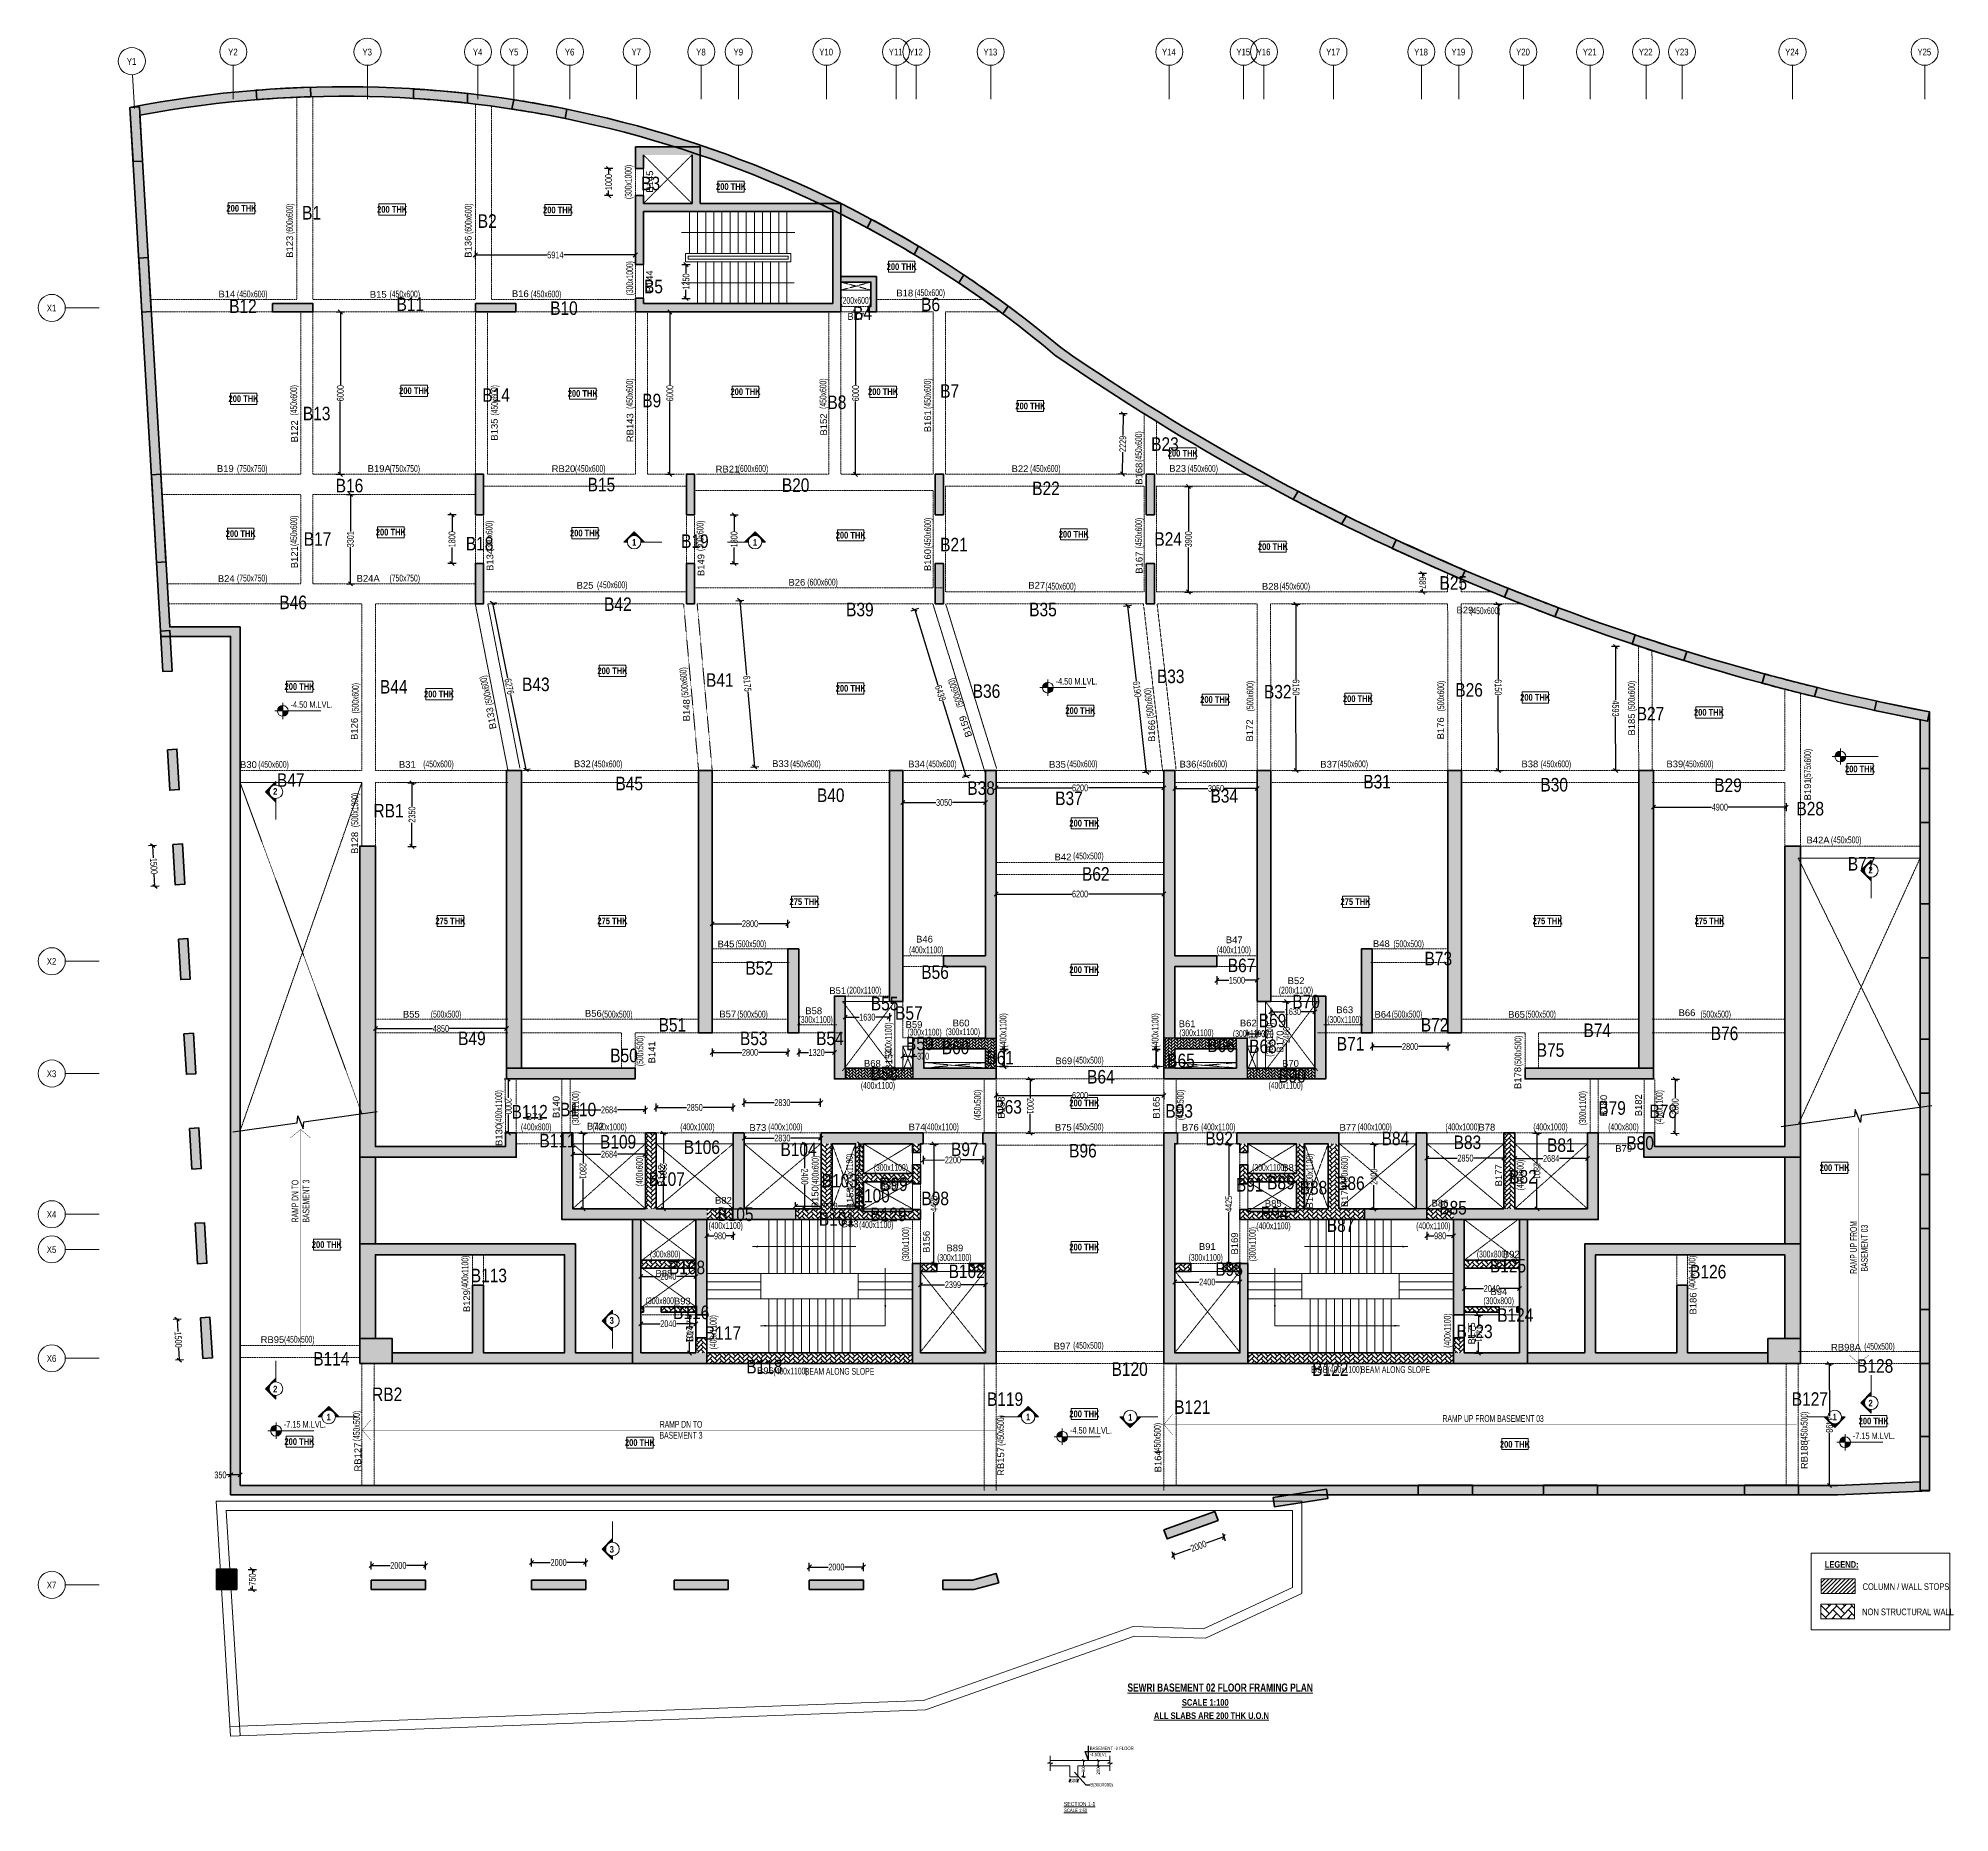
# Model space of a CAD drawing. Header units: millimetres. Extents: x 10 to 70671, y 90 to 65676.
import ezdxf
from ezdxf.enums import TextEntityAlignment as Align

# ---------------------------------------------------------------- set-up
doc = ezdxf.new("R2010")
doc.units = ezdxf.units.MM
for name, pattern in [('Grid Line', [2222.5, 1270, -317.4999999999999, 317.4999999999999, -317.4999999999999]), ('HIDDEN', [0.375, 0.25, -0.125]), ('HIDDEN2', [0.1875, 0.125, -0.0625])]:
    doc.linetypes.add(name, pattern=pattern)
for name, color, linetype, lineweight in [('A-ANNO-DIMS', 8, 'Continuous', 15), ('A-DETL-MISC', 35, 'Continuous', 15), ('A-FLOR-IDEN', 11, 'Continuous', 9), ('A-GRIDS', 8, 'Continuous', 9), ('A-HIDD-ABVE', 8, 'HIDDEN', 20), ('A-HIDD-BELW', 8, 'HIDDEN2', 20), ('G-____-____-DIMS', 7, 'Continuous', 9), ('G-____-____-TEXT', 6, 'Continuous', 9), ('G-ANNO-SYMB', 1, 'Continuous', 9), ('G-ANNO-TEXT', 231, 'Continuous', 9), ('S-BEAM', 7, 'Continuous', 18), ('S-BEAM-IDEN', 2, 'Continuous', 9), ('S-COL HATCH', 9, 'Continuous', 0), ('S-COLS', 5, 'Continuous', 35), ('S-GRIDS', 8, 'Continuous', 9), ('SEC TEXT', 50, 'Continuous', 5)]:
    doc.layers.add(name, color=color, linetype=linetype, lineweight=lineweight)
for name, color, linetype in [('Abhinav working', 6, 'Continuous'), ('Beam Nos', 7, 'Continuous'), ('changes', 7, 'Continuous'), ('dim', 8, 'Continuous'), ('SECTION LINE', 4, 'Continuous'), ('SUNK SLAB', 8, 'Continuous')]:
    doc.layers.add(name, color=color, linetype=linetype)
doc.styles.add('Arial Narrow', font='ARIALN.TTF', dxfattribs={"height": 399.9999999999996})
doc.styles.add('Dim.s & Anno.(Misc.)', font='ARIALN.TTF')
doc.styles.add('SC-BBS1', font='SansSerif')
doc.styles.add('sd', font='ARIALN.TTF')
doc.styles.add('SOBHA', font='swisscl.ttf')
doc.styles.add('Swis721 LtCn BT', font='swisscl.ttf', dxfattribs={"width": 0.9, "height": 233.3551617873649})
doc.styles.add('Swis721 LtCn BT_1', font='swisscl.ttf', dxfattribs={"height": 239.9999999999999})
doc.styles.add('Swis721 LtCn BT_2', font='swisscl.ttf', dxfattribs={"height": 244.9922958397534})
doc.styles.add('Swis721 LtCn BT_B', font='', dxfattribs={"width": 0.9, "height": 246.9183359013865})
doc.styles.get('Swis721 LtCn BT_B').set_extended_font_data('Swis721 LtCn BT', bold=True)
doc.dimstyles.new('A-GFC-100', dxfattribs={"dimscale": 100, "dimtxt": 1.75, "dimasz": 1.5, "dimexe": 1.5, "dimexo": 0, "dimgap": 1, "dimtad": 1, "dimdsep": 46, "dimtxsty": 'Dim.s & Anno.(Misc.)', "dimblk": 'ARCHTICK', "dimcen": 0, "dimdle": 1.5, "dimclrd": 256, "dimclre": 8, "dimclrt": 6, "dimazin": 2, "dimtfac": 1, "dimtix": 1, "dimtmove": 2, "dimatfit": 3, "dimfxl": 1, "dimtolj": 1, "dimlwd": -1, "dimlwe": 9, "dimarcsym": 0})
doc.dimstyles.new('S-100', dxfattribs={"dimscale": 100, "dimtxt": 2.5, "dimasz": 1.5, "dimexe": 1.5, "dimexo": 1.5, "dimgap": 0.1, "dimtad": 0, "dimdec": 0, "dimrnd": 0.0005, "dimzin": 0, "dimdsep": 46, "dimtxsty": 'SOBHA', "dimblk": 'OBLIQUE', "dimcen": 0.09, "dimclrd": 8, "dimclre": 8, "dimclrt": 6, "dimadec": 0, "dimazin": 0, "dimtfac": 1, "dimtdec": 0, "dimtofl": 0, "dimtmove": 0, "dimatfit": 3, "dimfxl": 1.5, "dimfxlon": 1, "dimtolj": 1, "dimtzin": 0, "dimlwd": -1, "dimlwe": -1, "dimarcsym": 0})
doc.dimstyles.new('S-50', dxfattribs={"dimscale": 50, "dimtxt": 2.5, "dimasz": 1.5, "dimexe": 1.5, "dimexo": 1.5, "dimgap": 0.1, "dimtad": 0, "dimdec": 0, "dimrnd": 0.0005, "dimzin": 0, "dimdsep": 46, "dimtxsty": 'SOBHA', "dimblk": 'OBLIQUE', "dimcen": 0.09, "dimclrd": 8, "dimclre": 8, "dimclrt": 6, "dimadec": 0, "dimazin": 0, "dimtfac": 1, "dimtdec": 0, "dimtofl": 0, "dimtmove": 0, "dimatfit": 3, "dimfxl": 1.5, "dimfxlon": 1, "dimtolj": 1, "dimtzin": 0, "dimlwd": -1, "dimlwe": -1, "dimarcsym": 0})
pattern_1 = [(45, (-31966103.1804494, 21022167.40844137), (0, 113.1370849898476), [240, -80]), (135, (-31966046.6119069, 21022223.97698387), (8.9e-15, 113.1370849898476), [240, -80])]
pattern_2 = [(45, (-31794446.85298591, 20735559.74809882), (0, 169.7056274847714), [360, -120]), (135, (-31794362.00017216, 20735644.60091257), (1.33e-14, 169.7056274847714), [360, -120])]
pattern_3 = [(45, (-31794446.85298591, 20683630.74809882), (0, 169.7056274847714), [360, -120]), (135, (-31794362.00017216, 20683715.60091257), (1.33e-14, 169.7056274847714), [360, -120])]
pattern_4 = [(45, (-31794446.85419369, 20735559.7480981), (0, 113.1370849898476), [240, -80]), (135, (-31794390.28565119, 20735616.3166406), (8.9e-15, 113.1370849898476), [240, -80])]

msp = doc.modelspace()

# ---------------------------------------------------------------- texts
at = {"layer": 'A-FLOR-IDEN', "color": 1, "char_height": 246.9183359013865, "width": 1154.999999999998, "attachment_point": 2, "line_spacing_factor": 0.9642671421142559, "style": 'Swis721 LtCn BT_B'}
for s, insert in [('200 THK', (25621.85679725016, 60318.64120668653)), ('200 THK', (25621.85679725016, 60318.64120668653)), ('200 THK', (7524.856797250153, 59515.14120668653)), ('200 THK', (7524.856797250153, 59515.14120668653)), ('200 THK', (13093.85679725015, 59474.14120668653)), ('200 THK', (13093.85679725015, 59474.14120668653)), ('200 THK', (19227.35679725015, 59453.14120668653)), ('200 THK', (19227.35679725015, 59453.14120668653)), ('200 THK', (31930.35679725015, 57359.14120668653)), ('200 THK', (31930.35679725015, 57359.14120668653)), ('200 THK', (7600.356797250153, 52477.64120668652)), ('200 THK', (7600.356797250153, 52477.64120668652)), ('200 THK', (13907.85679725015, 52774.64120668653)), ('200 THK', (13907.85679725015, 52774.64120668653)), ('200 THK', (20140.35679725016, 52670.14120668653)), ('200 THK', (20140.35679725016, 52670.14120668653)), ('200 THK', (26155.85679725016, 52737.27031963053)), ('200 THK', (26155.85679725016, 52737.27031963053)), ('200 THK', (31241.85679725016, 52737.27031963053)), ('200 THK', (31241.85679725016, 52737.27031963053)), ('200 THK', (36686.85679725016, 52209.14120668653)), ('200 THK', (36686.85679725016, 52209.14120668653)), ('200 THK', (42320.85679725015, 50460.14120668653)), ('200 THK', (42320.85679725015, 50460.14120668653)), ('200 THK', (7497.111065821887, 47490.28245739373)), ('200 THK', (7497.111065821887, 47490.28245739373)), ('200 THK', (13045.85679725015, 47544.64120668653)), ('200 THK', (13045.85679725015, 47544.64120668653)), ('200 THK', (20223.85679725016, 47510.64120668653)), ('200 THK', (20223.85679725016, 47510.64120668653)), ('200 THK', (30046.35679725016, 47432.64120668653)), ('200 THK', (30046.35679725016, 47432.64120668653)), ('200 THK', (38291.35679725016, 47468.14120668653)), ('200 THK', (38291.35679725016, 47468.14120668653)), ('200 THK', (45653.85679725015, 47010.64120668653)), ('200 THK', (45653.85679725015, 47010.64120668653)), ('200 THK', (21238.85679725015, 42421.14120668653)), ('200 THK', (21238.85679725015, 42421.14120668653)), ('200 THK', (9672.356797250153, 41839.64120668653)), ('200 THK', (9672.356797250153, 41839.64120668653)), ('200 THK', (30046.35679725016, 41772.64120668652)), ('200 THK', (30046.35679725016, 41772.64120668652)), ('200 THK', (14827.85679725015, 41559.64120668652)), ('200 THK', (14827.85679725015, 41559.64120668652)), ('200 THK', (43520.35679725015, 41359.14120668653)), ('200 THK', (43520.35679725015, 41359.14120668653)), ('200 THK', (48796.35679725015, 41390.14120668653)), ('200 THK', (48796.35679725015, 41390.14120668653)), ('200 THK', (55347.85679725016, 41438.64120668653)), ('200 THK', (55347.85679725016, 41438.64120668653)), ('200 THK', (38537.35679725016, 40950.14120668653)), ('200 THK', (38537.35679725016, 40950.14120668653)), ('200 THK', (61772.85679725016, 40883.14120668653)), ('200 THK', (61772.85679725016, 40883.14120668653)), ('200 THK', (67354.85679725013, 38794.14120668653)), ('200 THK', (67354.85679725013, 38794.14120668653)), ('200 THK', (38683.08357269892, 36788.42316978533)), ('275 THK', (28339.26276608387, 33888.17478996251)), ('275 THK', (48706.05757646838, 33888.17478996251)), ('275 THK', (15249.26276608387, 33178.1747899625)), ('275 THK', (21236.26276608387, 33178.1747899625)), ('275 THK', (55809.05757646838, 33178.1747899625)), ('275 THK', (61796.05757646838, 33178.1747899625)), ('200 THK', (38683.08357269892, 31374.13852733109)), ('200 THK', (38683.08357269892, 26448.34586167071)), ('200 THK', (66417.19143159517, 24054.7199324492)), ('200 THK', (10680.45672680268, 21214.41456761691)), ('200 THK', (38683.08357269892, 21120.93636299777)), ('200 THK', (38683.08357269892, 14955.59525451544)), ('200 THK', (67860.6914338825, 14692.2199324492)), ('200 THK', (9667.596547583285, 13932.97742339704)), ('200 THK', (22255.2303522175, 13896.18995655063, -1.3025946e-09)), ('200 THK', (54599.80643412301, 13832.10949616987))]:
    msp.add_mtext(s, dxfattribs=dict(at, insert=insert))
at = {"layer": 'Abhinav working', "char_height": 500, "attachment_point": 1, "style": 'Dim.s & Anno.(Misc.)'}
for s, insert in [('B3', (22298.22038377279, 60559.58014252889)), ('B1', (9764.134575305672, 59476.39463773104)), ('B2', (16257.32396022806, 59168.47098364416)), ('B5', (22401.86430882121, 56748.0923263106)), ('B12', (7067.871266624125, 56022.40494573596)), ('B11', (13254.82493170926, 56096.18725031349)), ('B10', (18933.71171084622, 55950.84499973166)), ('B6', (32646.4412617592, 56084.14682905111)), ('B4', (30128.92569235916, 55767.35755166519)), ('B14', (16424.854174575, 52739.12329614643, -1.5780829e-09)), ('B9', (22339.201235315, 52536.97681694958, -1.6374041e-09)), ('B8', (29181.95952392573, 52471.85377380731)), ('B7', (33349.85419675538, 52888.62537593129, -1.4697774e-09)), ('B13', (9792.558938285501, 52055.89968215409)), ('B23', (41149.85419627855, 50925.88590746108, -1.4218549e-09)), ('B16', (11007.61364482546, 49392.6727919105)), ('B15', (20318.35354172269, 49431.04022524986)), ('B20', (27498.12605618516, 49409.45953611764)), ('B22', (36753.4888782596, 49289.12660547453)), ('B17', (9825.398254675956, 47418.19450797621)), ('B19', (23774.85643416101, 47339.13122541565, -2.1037716e-09)), ('B24', (41268.86181147972, 47417.58335937294)), ('B18', (15816.68846010619, 47247.92215642068)), ('B21', (33349.85419701243, 47211.47547584507, -1.3969304e-09)), ('B25', (51809.38622405955, 45794.84887836608, -1.3969304e-09)), ('B46', (8923.305940596552, 45074.70152023169, -1.3969304e-09)), ('B42', (20926.4398611618, 45008.30062091085, -1.3969304e-09)), ('B39', (29873.45043142343, 44811.68367691818, -2.269941e-09)), ('B35', (36641.8385790495, 44811.68367693308, -1.6384161e-09)), ('B44', (12641.07702813128, 41955.27997419718, -1.3969304e-09)), ('B43', (17894.85505341941, 42046.18237676951, -1.3969304e-09)), ('B41', (24695.18960551376, 42205.25562853101, -1.3969304e-09)), ('B36', (34552.87112795392, 41795.88130564723, -1.3969304e-09)), ('B33', (41362.41590121219, 42341.46239798251, -1.3969304e-09)), ('B32', (45319.80155765468, 41773.33230314139, -1.3969304e-09)), ('B26', (52393.06952182406, 41841.5110893223, -1.3969304e-09)), ('B27', (59097.88977469706, 40960.86549155149, -2.1265362e-09)), ('B47', (8833.53522121364, 38508.40182963121, -1.3969304e-09)), ('B45', (21346.30689129809, 38381.02893549684, -1.3969304e-09)), ('B38', (34353.32171273062, 38211.67579889778, -1.6211512e-09)), ('B31', (48992.34830967539, 38449.12835173044, -1.3969304e-09)), ('B30', (55538.08721498976, 38335.63726167116, -1.3969304e-09)), ('B29', (61965.16804656962, 38316.5646629307, -1.3969304e-09)), ('B40', (28795.16006823087, 37948.57383145127, -1.3969304e-09)), ('B37', (37602.66141774336, 37834.59064771715, -1.3969304e-09)), ('B34', (43343.05990734526, 37925.62797920141, -1.3969304e-09)), ('B28', (65002.6019792577, 37451.65445483956, -2.0311078e-09)), ('RB1', (12402.51640470529, 37376.6101680744, -2.26506e-09)), ('B77', (66902.72296676987, 35411.68400818217, -2.2517604e-09)), ('B62', (38592.25586294213, 35038.64132877175, -1.3969304e-09)), ('B73', (51254.98713039437, 31912.28284919742, -1.3969304e-09)), ('B52', (26152.90139567683, 31561.67890997712, -2.9514627e-09)), ('B56', (32652.51995190064, 31411.67895336929, -2.2133983e-09)), ('B67', (43982.36831102351, 31658.94582301858)), ('B55', (30787.09775668958, 30247.1568784352, -1.3969304e-09)), ('B57', (31684.88762756268, 29899.90541462708, -1.3969304e-09)), ('B70', (46367.521327099, 30321.67895432297, -2.2133983e-09)), ('B51', (22941.14680373499, 29461.68389316384, -2.2133983e-09)), ('B69', (45126.03966969082, 29621.73755441341, -1.3969304e-09)), ('B72', (51117.89207893068, 29461.68389316384, -2.8082555e-09)), ('B74', (57131.27358682283, 29262.08056758079, -1.3969304e-09)), ('B76', (61834.98479482362, 29145.93058423433, -1.3969304e-09)), ('B49', (15531.13529554212, 28961.68351034183, -2.2133983e-09)), ('B50', (21153.78515878895, 28331.69808856878, -1.3969304e-09)), ('B53', (25949.69779021869, 28961.68379237983, -2.2133983e-09)), ('B54', (28765.54515693912, 28961.68386861045, -2.2133983e-09)), ('B59', (32087.52195580879, 28771.67895360771, -2.2133983e-09)), ('B60', (33408.07536167482, 28626.66062998879, -1.3969304e-09)), ('B66', (43225.44356418976, 28705.60991824526, -1.3969304e-09)), ('B68', (44772.87646751681, 28668.51240408901, -1.3969304e-09)), ('B71', (48010.14519097114, 28761.42286637161, -1.3969304e-09)), ('B75', (55402.52055653388, 28531.44843918565, -2.6276124e-09)), ('B58', (30776.44895519892, 27660.51770269978, -2.2133983e-09)), ('B61', (35057.99471162463, 28247.55006865892, -1.3969304e-09)), ('B65', (41744.20189123804, 28145.09933850649, -1.3969304e-09)), ('B90', (45847.77707247266, 27576.50096096579, -1.3969304e-09)), ('B64', (38781.81775777245, 27542.51474880907, -1.3969304e-09)), ('B112', (17508.09190617332, 26249.50684687231, -1.3969304e-09)), ('B110', (19298.16482075507, 26331.37694924805, -2.4349403e-09)), ('B63', (35352.52195842767, 26429.56551313881, -1.8052598e-09)), ('B93', (41675.06735859269, 26280.33413506035, -1.3969304e-09)), ('B79', (57678.84355779568, 26388.9915952209, -1.3969304e-09)), ('B78', (59568.42708287591, 26267.19047150496, -1.3969304e-09)), ('B111', (18536.90833449939, 25185.14789397377, -1.3969304e-09)), ('B109', (20776.61254704202, 25139.66097620982, -1.3969304e-09)), ('B106', (23873.09882348606, 24938.17242371399, -1.3969304e-09)), ('B104', (27447.52140335942, 24861.67883248362, -2.2101965e-09)), ('B97', (33752.52184164355, 24861.6788324799, -2.211092e-09)), ('B96', (38116.94561635906, 24811.67883225265, -1.801679e-09)), ('B92', (43152.52144007215, 25261.67883248362, -2.211092e-09)), ('B84', (49667.80311095172, 25261.67883249108, -2.2098378e-09)), ('B83', (52330.36726212332, 25122.04084753725, -1.3969304e-09)), ('B81', (55784.06791522184, 25015.62955692891, -1.3969304e-09)), ('B80', (58715.06784802505, 25094.77727006111, -1.3969304e-09)), ('B107', (22577.23558763245, 23759.75091712657, -1.3969304e-09)), ('B103', (28969.21175219322, 23701.55687053237, -1.3969304e-09)), ('B99', (31129.59562196786, 23570.57264372069, -1.3969304e-09)), ('B91', (44283.34577173942, 23548.23794007782, -1.3969304e-09)), ('B89', (45435.64861236343, 23632.28277905766, -1.3969304e-09)), ('B88', (46639.75688010284, 23441.90601942051, -1.3969304e-09)), ('B86', (48022.5268301239, 23608.99563602466, -2.2133983e-09)), ('B82', (54384.32925863394, 23845.05773830149, -1.3969304e-09)), ('B100', (30152.52562035823, 23148.66580589596, -2.2133983e-09)), ('B98', (32656.60729883442, 23045.67536009211, -1.3969304e-09)), ('B85', (51799.0185244737, 22702.27333880696, -1.3969304e-09)), ('B105', (25112.62593096325, 22460.51770365346, -2.2133983e-09)), ('B101', (28864.46319257671, 22283.43018100891, -2.2133983e-09)), ('B129', (30767.94975649396, 22453.79579706225, -2.2133983e-09)), ('B94', (45202.4034124186, 22491.68105315897, -1.3969304e-09)), ('B87', (47643.14185394177, 22060.51769983876, -2.2133983e-09)), ('B108', (23324.12334299663, 20495.47921419624, -1.3969304e-09)), ('B125', (53672.50663140619, 20560.51770227883, -2.2133983e-09)), ('B113', (15998.16482075134, 20197.9839284021, -1.8082688e-09)), ('B102', (33662.40644195507, 20352.92284882177, -1.3969304e-09)), ('B95', (43522.28717339986, 20436.47774525467, -2.2133983e-09)), ('B126', (61072.25612047518, 20337.34252783391, -1.3969304e-09)), ('B116', (23478.51442918012, 18835.3181351434, -2.2133983e-09)), ('B124', (53942.48126008564, 18735.3181351434, -2.2133983e-09)), ('B117', (24652.52549473772, 18072.48928554091, -2.2133983e-09)), ('B123', (52436.04504211822, 18131.47703162688, -1.3969304e-09)), ('B114', (10176.01176668534, 17118.85934847328, -1.3969304e-09)), ('B118', (26183.62418009172, 16827.37321082238, -1.3969304e-09)), ('B120', (39688.13989816437, 16736.47857106212, -2.2130842e-09)), ('B122', (47102.52673533761, 16735.3178464185, -2.2133983e-09)), ('B128', (67244.0622803589, 16852.73984651747, -1.3969304e-09)), ('RB2', (12352.52517755532, 15804.04058455411, -1.3166614e-09)), ('B119', (35080.56554087082, 15627.86310878876, -1.3969304e-09)), ('B127', (64830.47281118313, 15630.24420726034, -1.3969304e-09)), ('B121', (42002.52132519537, 15332.43228467289, -2.0914738e-09))]:
    msp.add_mtext_dynamic_manual_height_columns(s, width=21149.24731493741, gutter_width=5423.504721549321, heights=[0], dxfattribs=dict(at, insert=insert))
at = {"layer": 'Beam Nos', "color": 3, "style": 'SC-BBS1'}
for s, rotation, p in [('B145', 90, (22815.46800290251, 60375.92466844353, -1.5026986e-09)), ('B123', 90, (9506.454743327738, 57968.88932755697)), ('B136', 90, (16103.98733266273, 57971.22838424626, -1.8269174e-09)), ('B144', 90, (22805.63144555146, 56690.26908861208)), ('B135', 90, (17071.62016901949, 51212.09433907005, -1.8269174e-09)), ('RB143', 90, (22085.93764911423, 51280.94945049021)), ('B152', 90, (29241.51289724389, 51400.19364329162, -1.5026986e-09)), ('B161', 90, (33087.80677328834, 51522.17172689844, -1.9108371e-09)), ('B122', 90, (9681.766571583394, 51148.34426570791)), ('B168', 90, (40899.30494079942, 49580.38895892459, -1.883071e-09)), ('B121', 90, (9681.766571583394, 46494.76557559627)), ('B134', 90, (16907.11084787378, 46396.12131686988, -1.8269174e-09)), ('B160', 90, (33087.80677328834, 46390.60405970845, -1.9108371e-09)), ('B167', 90, (40905.90975145453, 46292.54002749655, -1.883071e-09)), ('B149', 90, (24707.59710789675, 46205.54515549275, -1.5026986e-09)), ('B148', 90, (24171.33596642146, 40838.95871877032, -1.5026986e-09)), ('B126', 90, (11897.66217535937, 40150.12576632682, -1.1689772e-09)), ('B133', 99.96377061939121, (16954.96357910538, 40576.64939368996, -1.8269174e-09)), ('B159', 108.4242155935854, (34477.6051726287, 40301.89815766472, -1.9108371e-09)), ('B166', 90, (41371.96124242449, 40076.75002079564, -1.883071e-09)), ('B172', 90, (44993.27326154912, 40090.94839592012)), ('B176', 90, (52051.48170821944, 40169.04817580167, -2.559084e-09)), ('B185', 90, (59110.77178445289, 40311.85137686613)), ('B191', 90, (65617.13379750976, 37911.87677789215, 1.0511796e-09)), ('B128', 90, (11909.5712437948, 35936.74347336325, -1.1689772e-09)), ('B170', 90, (46115.09850929508, 28593.71534030992, -1.1454225e-09)), ('B141', 90, (22891.82610134984, 28195.00752949077, -1.3208433e-09)), ('B154', 90, (31653.27137413079, 27930.19149934608, -1.5026986e-09)), ('B178', 90, (54902.90266426111, 27248.05324914042)), ('B140', 90, (19356.50336579064, 26174.2431091975, -1.3208433e-09)), ('B158', 90, (35810.61176564375, 26153.31555311489, -2.240347e-09)), ('B165', 90, (41539.83318344707, 26153.10541593391, -2.94625e-09)), ('B180', 90, (58080.07579644972, 26216.70469695438)), ('B182', 90, (59365.46529211679, 26239.89964816082)), ('B130', 90, (17239.13918514007, 25142.55618865523, -2.640692e-09)), ('B142', 90, (23248.17955497855, 23637.33595762137, -1.3208433e-09)), ('B177', 90, (54197.98863462189, 23650.05624422539, -1.1452466e-09)), ('B150', 90, (28927.13961239735, 22842.0755446415)), ('B153', 90, (30219.80685930902, 22800.23246648643, -1.5026986e-09)), ('B173', 90, (47208.92517612332, 22831.32295516614)), ('B174', 90, (48507.45987349579, 22885.95886124778)), ('B156', 90, (33040.67548636923, 21190.17118152711, -1.5026986e-09)), ('B169', 90, (44433.8181364333, 21130.63753343481, -1.883071e-09)), ('B129', 90, (16049.64473324472, 19000.17706845063, -1.9066256e-09)), ('B186', 90, (61383.62091798911, 18912.61496349532, 1.0511796e-09)), ('B147', 90, (24301.25155279988, 17893.78782136101, -1.5026986e-09)), ('B175', 90, (53199.54864420572, 17806.70522858683, -1.1452466e-09)), ('RB127', 90, (12023.70121063867, 13234.41271744403)), ('RB157', 90, (35791.40770686993, 13073.08250389356, -2.240347e-09)), ('B164', 90, (41603.06889605353, 13078.96938194442, -1.883071e-09)), ('RB188', 90, (65491.74563318321, 13324.09190767366, 1.0511796e-09))]:
    msp.add_text(s, height=250, rotation=rotation, dxfattribs=at).set_placement(p, align=Align.BOTTOM_CENTER)
for s, p in [('B14', (6981.950642852279, 56022.33483250919, -1.5026986e-09)), ('B15', (12578.45064285228, 56009.83483250919, -1.5026986e-09)), ('B16', (17829.95064285228, 56034.3348325092, -1.5026986e-09)), ('B18', (32042.53936605731, 56057.88224556777, -1.5026986e-09)), ('B17', (30232.45064285228, 55192.83483250919, -1.5026986e-09)), ('B19', (6925.450642852279, 49572.34144362542, -1.5034859e-09)), ('B19A', (12614.66755498776, 49572.34144362542, -1.5034859e-09)), ('RB20', (19426.00097574496, 49565.46853626254)), ('RB21', (25486.81706204468, 49551.02532097059)), ('B22', (36300.99921203608, 49565.46853625882)), ('B23', (42130.71101676876, 49576.19880512837)), ('B24', (6960.999212036075, 45504.96853626254)), ('B24A', (12206.84679084474, 45513.67454150054)), ('B25', (20224.34422787482, 45255.46027687672)), ('B26', (28052.51274907792, 45366.9778717767)), ('B27', (36921.46611683274, 45257.98989756513)), ('B28', (45554.61849362606, 45218.02162961024)), ('B29', (52747.66110004687, 44340.94640903282)), ('B30', (7780.256961981, 38631.78411632139)), ('B31', (13654.38620655441, 38636.5447194289)), ('B32', (20123.28542097861, 38660.01862212751)), ('B33', (27450.04110344702, 38665.24550392214)), ('B34', (32478.31315426731, 38651.8305496845)), ('B35', (37686.27075979317, 38639.27834706489)), ('B36', (42510.85658432001, 38647.19584532935)), ('B37', (47715.38648351485, 38643.44335053224)), ('B38', (55148.31400035524, 38654.56133791167)), ('B39', (60508.3858053183, 38654.56133802343)), ('B42A', (65801.71862373703, 35839.05735933143)), ('B42', (37891.34627271274, 35215.46860052753)), ('B46', (32771.49921203608, 32178.40371215451)), ('B45', (25432.49921203608, 32000.90371215451)), ('B47', (44220.99921203607, 32153.40371215451)), ('B48', (49659.99921203607, 32011.90371215451)), ('B51', (29563.99921203608, 30275.40276960764, -1.0943691e-09)), ('B52', (46506.83456251228, 30641.7713749643)), ('B55', (13800.60190446505, 29404.10533449906)), ('B56', (20530.48145734722, 29433.70476291064, -1.0943689e-09)), ('B57', (25499.86404560709, 29410.57976845387, -1.756177e-09)), ('B58', (28677.16824495996, 29530.67291994873, -1.0987179e-09)), ('B63', (48306.83876096287, 29567.48919952024)), ('B64', (49716.72668719122, 29399.82171044979)), ('B65', (54656.91105340996, 29398.33112505186)), ('B66', (60957.1781815348, 29458.28723865483)), ('B59', (32383.14111786539, 29022.75140141059)), ('B60', (34123.68813459406, 29077.82130428139)), ('B61', (42480.13113092461, 29049.99545154828)), ('B62', (44739.50318260321, 29078.26571780923)), ('B68', (30844.3289687095, 27586.35130525488, -1.1607532e-09)), ('B69', (37920.82896870951, 27681.35130525488, -1.1607532e-09)), ('B70', (46300.8289687095, 27586.35130525488, -1.1607532e-09)), ('B71', (18346.95012259314, 25617.63113706667)), ('B72', (20607.18415969441, 25265.51786154616)), ('B73', (26611.49921203608, 25215.47302735332, -1.0896214e-09)), ('B74', (32498.05358729715, 25239.65172040198, -1.0943691e-09)), ('B75', (37902.49921203608, 25226.40264754105)), ('B76', (42597.99921203607, 25222.90264754105)), ('B77', (48422.99921203235, 25222.90264754478)), ('B78', (53559.33180271664, 25228.84563814211)), ('B79', (58616.49921203235, 24439.49095810685)), ('B81', (46307.16943905333, 23736.56009170148, -1.0967842e-09)), ('B80', (31426.49921203608, 23060.56133790794)), ('B82', (25339.70940186659, 22525.27237629998, -1.0948312e-09)), ('B85', (45662.49921203607, 22411.56133790795)), ('B86', (51827.17432299459, 22421.0573418859, -1.0943691e-09)), ('B83', (30021.14591791684, 21655.18529148508)), ('B89', (33893.87656038085, 20764.33402279872)), ('B91', (43224.87640812823, 20819.23641660172, 1.8726933e-09)), ('B92', (54463.43340322205, 20534.09115840602, 1.8726933e-09)), ('B88', (23137.47537174279, 19826.61199776191)), ('B93', (23820.37640812451, 18800.81726514656, 1.8726933e-09)), ('B94', (54002.48791631141, 19150.44531568247, 1.8726933e-09)), ('RB95', (8667.597266005518, 17378.69998721886, 2.6103418e-09)), ('B97', (37856.17164582217, 17137.4554118413, 2.6103418e-09)), ('RB98A', (66833.94402551108, 17095.36958559337, 3.3477977e-09)), ('B96', (26890.68820366466, 16226.58170676711, 2.6103418e-09)), ('B98', (47362.13031026551, 16274.49515606198, 3.3477977e-09))]:
    msp.add_text(s, height=250, dxfattribs=at).set_placement(p, align=Align.BOTTOM_CENTER)
at = {"layer": 'dim', "color": 6, "char_height": 125, "attachment_point": 1, "style": 'SOBHA'}
for s, insert in [('\\A1;-4.50LVL', (38881.51364197413, 2304.501675908599)), ('\\A1;BASEMENT -2 FLOOR', (38881.51364197413, 2533.058768396412)), ('\\A1; B(300X900) ', (38853.9011595791, 1187.067751967493))]:
    msp.add_mtext(s, dxfattribs=dict(at, insert=insert))
at = {"layer": 'G-____-____-DIMS', "char_height": 239.9999999999999, "width": 1683.880654475457, "attachment_point": 1, "line_spacing_factor": 0.970125592708619, "style": 'Swis721 LtCn BT_1'}
for s, insert in [('-4.50 M.LVL.', (37617.46756151522, 42029.22996084872)), ('-4.50 M.LVL.', (9336.711992146613, 41170.79611329842)), ('-7.15 M.LVL.', (9086.245806818994, 14567.2630546588)), ('-4.50 M.LVL.', (38146.37031551654, 14343.99586656797)), ('-7.15 M.LVL.', (67086.01131169328, 14139.34603226292))]:
    msp.add_mtext(s, dxfattribs=dict(at, insert=insert))
at = {"layer": 'G-____-____-TEXT', "color": 5, "insert": (36602.51301532814, 14835.29013377908), "char_height": 246.9183359013865, "width": 329.9999999999996, "attachment_point": 2, "line_spacing_factor": 0.9642671421142559, "style": 'Swis721 LtCn BT_B'}
msp.add_mtext('1', dxfattribs=at)
at = {"layer": 'G-ANNO-SYMB', "color": 5, "char_height": 246.9183359013865, "width": 329.9999999999996, "line_spacing_factor": 0.9642671421142559, "style": 'Swis721 LtCn BT_B'}
for s, insert, attachment_point in [('1', (22038.50446780974, 47165.94271088499, -1.6287422e-09), 2), ('1', (26509.88939255679, 47165.94271088499, -1.6287422e-09), 2), ('2', (8770.471057662906, 37961.90662309635), 2), ('2', (67744.4710576629, 35052.90662309635), 2), ('3', (21211.8705476431, 18410.18278681222), 2), ('2', (8770.471057662906, 15627.10158048678), 8), ('2', (67744.4710576629, 15106.10158048678), 8), ('1', (10748.84460775384, 14835.29013377908), 2), ('1', (40376.84460775384, 14578.89753370467), 8), ('1', (66420.1450406743, 14835.29013377908), 2), ('3', (21211.8705476431, 9699.91854375336), 8)]:
    msp.add_mtext(s, dxfattribs=dict(at, insert=insert, attachment_point=attachment_point))
at = {"layer": 'G-ANNO-TEXT', "color": 7, "char_height": 244.9922958397534, "attachment_point": 1, "line_spacing_factor": 0.9718478586403113, "style": 'Swis721 LtCn BT_2'}
for s, insert, width in [('\\fSwis721 LtCn BT|b1|i0|c0|p34|;\\LLEGEND:', (66053.00068454274, 9389.842781310115), 1299), ('COLUMN / WALL STOPS', (67448.90245190093, 8570.834693585668), 3845.238102011382), ('NON STRUCTURAL WALL', (67432.31981004232, 7637.946813100163), 3845.238102011382)]:
    msp.add_mtext(s, dxfattribs=dict(at, insert=insert, width=width))
at = {"layer": 'G-ANNO-TEXT', "color": 6, "insert": (40275.92145982215, 4867.047487081174), "char_height": 300, "width": 6923.659502614289, "attachment_point": 1, "line_spacing_factor": 0.9718478586403113, "style": 'Swis721 LtCn BT_2'}
msp.add_mtext('{\\fSwis721 LtCn BT|b1|i0|c0|p34;\\LSEWRI BASEMENT 02 FLOOR FRAMING PLAN }', dxfattribs=at)
at = {"layer": 'G-ANNO-TEXT', "color": 1, "char_height": 244.9922958397534, "attachment_point": 1, "line_spacing_factor": 0.9718478586403113, "style": 'Swis721 LtCn BT_2'}
for s, insert, width in [('{\\fSwis721 LtCn BT|b1|i0|c0|p34;\\LSCALE 1:100}', (42287.09229281375, 4290.000437122915), 1551.037292950693), ('{\\fSwis721 LtCn BT|b1|i0|c0|p34;\\LALL SLABS ARE 200 THK U.O.N}', (41252.83438977056, 3801.014293429587), 3728.693422573189)]:
    msp.add_mtext(s, dxfattribs=dict(at, insert=insert, width=width))
at = {"layer": 'S-BEAM-IDEN', "style": 'Swis721 LtCn BT', "width": 0.8}
for s, rotation, p in [('(300x1000)', 90.00000000000031, (21945.73438583145, 59730.8909301247, -1.6749713e-09)), ('(600x600)', 90.00000000000031, (9429.022751497268, 58444.01406090814)), ('(600x600)', 90.00000000000031, (16031.38731495866, 58444.01406091186, -1.4991771e-09)), ('(300x1000)', 90.00000000000031, (21999.52208128775, 56170.71098605278, -1.6784928e-09)), ('(450x600)', 359.9999999999997, (7358.334610467942, 56099.17597139734)), ('(450x600)', 359.9999999999997, (12995.98051405901, 56099.17597139734)), ('(450x600)', 359.9999999999997, (18218.4509530274, 56099.17597139734)), ('(200x600)', 359.9999999999997, (29665.56346801499, 55861.97486826885, -0.0436578451530956)), ('(450x600)', 359.9999999999997, (32403.12457519973, 56147.34911079439, -1.9188291e-09)), ('(450x600)', 90.00000000000031, (9579.441508291457, 51730.67306697848, -1.4991771e-09)), ('(450x600)', 90.00000000000031, (16998.16191406751, 51729.50337935719)), ('(450x600)', 90.00000000000031, (21996.02218474651, 51976.60164443884, -1.7347991e-09)), ('(450x600)', 90.00000000000031, (29146.02218522334, 51976.60164443884, -1.7347991e-09)), ('(450x600)', 90.00000000000031, (33006.67514619807, 51976.60168388593, -1.5626603e-09)), ('(450x600)', 90.00000000000031, (40813.67514541203, 50020.49062039811, -1.6036806e-09)), ('(750x750)', 359.9999999999997, (7358.334610471668, 49649.18258251358)), ('(750x750)', 359.9999999999997, (12995.98051406273, 49649.18258251358)), ('(450x600)', 359.9999999999997, (19850.21967868337, 49649.18258251358)), ('(600x600)', 359.9999999999997, (25868.18039674887, 49649.18258250984)), ('(450x600)', 359.9999999999997, (36674.3941558359, 49649.18258251358)), ('(450x600)', 359.9999999999997, (42492.54935828799, 49649.18258251358)), ('(450x600)', 90.00000000000031, (9579.441508291457, 46909.87187340218, -1.4991771e-09)), ('(300x600)', 90.00000000000031, (16800.75975895131, 46724.17422272)), ('(300x600)', 90.00000000000031, (24600.75975799763, 46724.17424370084, -1.5859294e-09)), ('(450x600)', 90.00000000000031, (33013.67514619807, 46823.67426850009, -1.5626603e-09)), ('(450x600)', 90.00000000000031, (40813.67514554614, 46823.67426850009, -1.5626603e-09)), ('(750x750)', 359.9999999999997, (7358.334610479118, 45599.19191803518)), ('(750x750)', 359.9999999999997, (12995.98051407018, 45599.19191803518)), ('(450x600)', 359.9999999999997, (20665.21166953648, 45351.87388661611)), ('(600x600)', 359.9999999999997, (28440.18039674887, 45449.19191802773)), ('(450x600)', 359.9999999999997, (37241.14138829166, 45299.19191802773)), ('(450x600)', 359.9999999999997, (45894.14138829538, 45299.19191802773)), ('(450x600)', 359.9999999999997, (52939.14138829538, 44392.19191802773)), ('(500x600)', 103.0639541273866, (16816.6432934759, 41044.02733339849)), ('(500x600)', 95.07955632983261, (24056.69488608295, 41312.53533518049, -1.7245146e-09)), ('(500x600)', 109.1773419647608, (34224.54259694198, 40987.85635633129, -2.6561471e-09)), ('(500x600)', 90.00000000000031, (44929.93863034824, 40799.87533982951)), ('(500x600)', 90.00000000000031, (51979.95110369304, 40799.88467773158, -1.7237082e-09)), ('(500x600)', 90.00000000000031, (59029.93540979007, 40799.88276108462)), ('(500x600)', 89.99999999999969, (11855.12373014742, 40718.50408497188)), ('(500x600)', 96.2612320463146, (41255.06847774068, 40556.75830800939, -2.690655e-09)), ('(450x600)', 359.9999999999997, (8145.139892222525, 38714.94779906902)), ('(575x600)', 90.00000000000033, (65539.94417048075, 38282.94882424284)), ('(500x1300)', 89.99999999999969, (11837.79203049669, 36518.70406890768)), ('(500x500)', 359.9999999999997, (25793.05906082893, 32082.54864968095, -1.3215037e-09)), ('(400x1100)', 359.9999999999996, (32201.571485663, 31857.98266275707, -1.8280381e-09)), ('(200x1100)', 359.9999999999996, (29905.45899348536, 30367.98266371075, -1.8280381e-09)), ('(500x500)', 359.9999999999997, (14521.96889580244, 29482.55363286767, -1.0939718e-09)), ('(500x500)', 359.9999999999997, (20851.96889580244, 29482.55363286767, -1.0939718e-09)), ('(500x500)', 359.9999999999997, (25853.39399330521, 29482.55363286767, -1.0939718e-09)), ('(500x500)', 359.9999999999997, (54984.96889580244, 29482.55363286767, -1.0939718e-09)), ('(500x500)', 359.9999999999997, (61455.96889580244, 29482.55363286767, -1.0939718e-09)), ('(300x1100)', 359.9999999999997, (28116.16385369951, 29282.55363286767, -1.0939718e-09)), ('(300x1100)', 89.99999999999969, (31557.28089598397, 28035.53442924205, -1.8280381e-09)), ('(300x1100)', 359.9999999999996, (32139.74223419109, 28817.98266299549, -1.8280381e-09)), ('(300x1100)', 359.9999999999996, (33557.13656997511, 28832.13826011974, -1.8280381e-09)), ('(300x1100)', 359.9999999999996, (44174.31755155901, 28764.68802226815, -1.8280381e-09)), ('(300x1100)', 90.00000000000033, (45654.70490537786, 28035.53442924205, -1.8280381e-09)), ('(500x500)', 89.99999999999969, (22377.8704751266, 27684.51684722412, -1.090787e-09)), ('(500x500)', 90.00000000000033, (54834.11532623524, 27684.51684722412, -1.090787e-09)), ('(400x1100)', 359.9999999999996, (30418.33600499684, 26848.12741194773, -1.8280381e-09)), ('(400x1100)', 359.9999999999996, (45490.81676446849, 26848.12741194773, -1.8280381e-09)), ('(400x1100)', 89.99999999999969, (17157.12289244139, 25533.84310741085)), ('(300x1100)', 89.99999999999969, (19989.3704751266, 25498.36940292377, -1.090787e-09)), ('(450x500)', 89.99999999999969, (34857.28089932183, 25688.62606796357, -1.4198996e-09)), ('(450x500)', 90.00000000000033, (42354.70610989833, 25688.62606796357, -1.4198996e-09)), ('(300x1100)', 90.00000000000033, (57222.61532623524, 25498.36940292377, -1.090787e-09)), ('(400x1100)', 90.00000000000033, (60054.86290892044, 25533.84310741085)), ('(400x800)', 359.9999999999997, (17854.29602728987, 25315.25816494707, -1.090787e-09)), ('(400x1000)', 359.9999999999997, (20496.03104033897, 25315.25816494707, -1.090787e-09)), ('(400x1000)', 359.9999999999997, (23746.03104033897, 25315.25816494707, -1.090787e-09)), ('(400x1000)', 359.9999999999997, (26996.03104033897, 25315.25816494707, -1.090787e-09)), ('(400x1100)', 359.9999999999997, (32776.05113950202, 25315.25816494707, -1.090787e-09)), ('(450x500)', 359.9999999999997, (38266.46900227124, 25315.25816471237)), ('(400x600)', 89.99999999999969, (22357.2864256, 23247.3027070697, -1.0929809e-09)), ('(400x600)', 89.99999999999969, (28857.2864256, 23247.3027070697, -1.0929809e-09)), ('(300x1100)', 89.99999999999969, (30127.28642559999, 23184.65526276935, -1.0929809e-09)), ('(300x1100)', 359.9999999999997, (30893.7235265767, 23815.96820475269, -1.1691937e-09)), ('(300x1100)', 89.99999999999969, (47129.29913218895, 23184.65526276935, -1.0929809e-09)), ('(400x600)', 89.99999999999969, (48419.85941404679, 23247.3027070697, -1.8306294e-09)), ('(400x600)', 89.99999999999969, (54917.16813643107, 23095.63783594329, -1.8306294e-09)), ('RAMP DN TO', 90.00000000000031, (9628.937186805699, 21912.06408084664, -1.0142624e-09)), ('BASEMENT 3', 90.00000000000031, (10033.87379457259, 21903.93826171118, -1.0142624e-09)), ('(400x1100)', 359.9999999999997, (24789.00296038965, 21669.88148763511)), ('(400x1100)', 359.9999999999997, (30354.93099741096, 21698.71646174151)), ('(400x1100)', 359.9999999999997, (45039.33396594057, 21659.52667209614)), ('(400x1100)', 359.9999999999997, (50949.05114710906, 21659.52667209614)), ('(300x1100)', 89.99999999999969, (32195.79202467406, 20471.00783727426, -1.8280381e-09)), ('(300x1100)', 90.00000000000033, (45016.19377668777, 20471.00783727426, -1.8280381e-09)), ('RAMP UP FROM', 90.00000000000031, (67237.39816812256, 20012.25766196955)), ('BASEMENT 03', 90.00000000000031, (67642.33477588945, 20096.333677699)), ('(300x800)', 359.9999999999997, (22623.79196109453, 20615.26974808532, -1.0934627e-09)), ('(300x1100)', 359.9999999999997, (33239.80787852237, 20490.05707771439, -1.0934627e-09)), ('(300x800)', 359.9999999999997, (53189.79196109453, 20615.26974808532, -1.0934627e-09)), ('(400x1100)', 89.99999999999969, (15908.76253944838, 19413.92569377381)), ('(400x1100)', 90.00000000000033, (61269.22446748444, 19413.92569377381)), ('(300x800)', 359.9999999999997, (22465.77899968455, 18890.05859572548, -1.0934627e-09)), ('(450x500)', 359.9999999999997, (9097.351792527528, 17464.94486500803)), ('(400x1100)', 90.00000000000031, (25083.82874829153, 17216.71098516244)), ('(400x1100)', 90.00000000000031, (52222.49482421407, 17279.21098516244)), ('(450x500)', 359.9999999999997, (38266.46900227124, 17240.05790351811, -1.0923965e-09)), ('(400x1100)', 359.9999999999997, (27184.48546033183, 16290.48372601825, 2.6891613e-09)), ('BEAM ALONG SLOPE', 359.9999999999997, (28350.05370836908, 16279.4001747157, -1.0934627e-09)), ('(400x1100)', 359.9999999999997, (47674.36909591237, 16351.04197863597, 2.6891613e-09)), ('BEAM ALONG SLOPE', 359.9999999999997, (48900.05643031948, 16343.92807569462, -1.0934627e-09)), ('(450x500)', 89.99999999999969, (11899.51371339539, 13821.39355884972)), ('(450x500)', 89.99999999999969, (35710.2285456864, 13655.45022668797, -1.0911063e-09)), ('(450x500)', 90.00000000000033, (41501.75725424492, 13371.73276087749, -1.0911063e-09)), ('(450x500)', 90.00000000000033, (65413.69085572863, 13787.18601187054))]:
    msp.add_text(s, height=250, rotation=rotation, dxfattribs=at).set_placement(p)
for s, p in [('(450x600)', (14242.28576517308, 38730.82680818546, -1.0937049e-09)), ('(450x600)', (20474.37201015482, 38730.82680818546, -1.0937049e-09)), ('(450x600)', (27805.68002328852, 38730.82680818546, -1.0937049e-09)), ('(450x600)', (32830.83798067847, 38730.82680818546, -1.0937049e-09)), ('(450x600)', (38040.19841433147, 38730.82680818546, -1.0937049e-09)), ('(450x600)', (42832.10722807625, 38730.82680818546, -1.0937049e-09)), ('(450x600)', (48039.12740105966, 38730.82680818546, -1.0937049e-09)), ('(450x600)', (55547.42837611043, 38730.82680818546, -1.0937049e-09)), ('(450x600)', (60811.42469534481, 38730.82680818546, -1.0937049e-09)), ('(450x500)', (66278.95797567272, 35923.21097444851, -1.2287961e-09)), ('(450x500)', (38266.46900227124, 35330.81649408597)), ('(400x1100)', (43572.71226240152, 31857.98266275707, -1.8280381e-09)), ('(500x500)', (50106.52078369463, 32082.54864968095, -1.3215037e-09)), ('(200x1100)', (45868.82475457915, 30367.98266371075, -1.8280381e-09)), ('(500x500)', (50046.18585121835, 29482.55363286767, -1.0939718e-09)), ('(300x1100)', (42192.49176573583, 28794.21544920761, -1.8280381e-09)), ('(300x1100)', (47658.12110222333, 29282.55363286767, -1.0939718e-09)), ('(450x500)', (38266.46900227124, 27780.82130701575)), ('(400x1100)', (42998.2326085625, 25315.25816494707, -1.090787e-09)), ('(400x1000)', (48778.25270772556, 25315.25816494707, -1.090787e-09)), ('(400x1000)', (52028.25270772556, 25315.25816494707, -1.090787e-09)), ('(400x1000)', (55278.25270772556, 25315.25816494707, -1.090787e-09)), ('(400x800)', (58045.28260937536, 25315.25816494707, -1.090787e-09)), ('(300x1100)', (44885.94519928301, 23815.96820475269, -1.1691937e-09)), ('(300x1100)', (42534.47586954215, 20490.05707771439, -1.0934627e-09)), ('(300x800)', (53433.80013073811, 18890.05859572548, -1.0934627e-09)), ('(450x500)', (67509.76775321567, 17206.70202240455)), ('BASEMENT 3', (22979.57275691087, 13917.52246190715, -1.3616143e-09)), ('RAMP DN TO', (22987.69857604632, 14322.45906967405, -1.3616143e-09)), ('RAMP UP FROM BASEMENT 03', (51922.266271664, 14535.82533456865))]:
    msp.add_text(s, height=250, dxfattribs=at).set_placement(p)
at = {"layer": 'SEC TEXT', "color": 1, "linetype": 'ByBlock', "insert": (37926.27039319107, 489.9410072911122), "char_height": 150, "width": 1170.105911381129, "attachment_point": 1, "rotation": 0.010721049181483191, "style": 'sd'}
msp.add_mtext('{\\fSwis721 LtCn BT|b0|i0|c0|p34;\\LSECTION 1-1\\P\\H0.83333x;SCALE 1:50}', dxfattribs=at)

# ---------------------------------------------------------------- blocks, each defined once
blk = doc.blocks.new('_ARCHTICK')
at = {"color": 0, "linetype": 'ByBlock', "const_width": 0.15}
blk.add_lwpolyline([(-0.5, -0.5), (0.5, 0.5)], dxfattribs=at)
blk = doc.blocks.new('A$C31bf04c8')
at = {"layer": 'S-COL HATCH', "transparency": 33554687}
h = blk.add_hatch(color=256, dxfattribs=at)
h.dxf.hatch_style = 1
edge = h.paths.add_edge_path()
edge.add_line((-12645.22190790623, -10575.19985628128), (46759.53647775203, -10575.19985628128))
edge.add_line((46759.53647775203, -10575.19985628128), (50154.77851886302, -10425.00601053238))
edge.add_line((50154.77851886302, -10425.00601053238), (50154.77851886302, 18362.28214049339))
edge.add_arc((65982.97857690603, 101150.6081447527), 84287.8332837242, 235.3318360843077, 259.1763076908551, ccw=False)
edge.add_arc((-8446.611141368747, 268.2098512127995), 41199.68046838963, 49.9961516128636, 101.0852321286915)
edge.add_line((-16368.03390341252, 40699.19712734222), (-15227.48269014805, 21150.0005850792))
edge.add_line((-15227.48269014805, 21150.0005850792), (-12645.22190790623, 21150.00058484077))
edge.add_line((-12645.22190790623, 21150.00058484077), (-12645.22190790623, -10575.19985628128))
edge = h.paths.add_edge_path(flags=16)
edge.add_line((-12295.22190838307, -10225.19985580444), (46751.79886502772, -10225.19985580444))
edge.add_line((46751.79886502772, -10225.19985580444), (49804.77851838618, -10090.14652299881))
edge.add_line((49804.77851838618, -10090.14652299881), (49804.77851838618, 18073.36296987534))
edge.add_arc((65982.9785742499, 101150.6081398986), 84637.83327854906, 235.3207608542366, 258.9803174311657, ccw=False)
edge.add_arc((-8446.611140910538, 268.2098531685769), 40849.68046623029, 49.97334944151059, 100.6567920093794)
edge.add_line((-16000.76089220494, 40413.33677697181), (-14897.30743341893, 21500.00058507919))
edge.add_line((-14897.30743341893, 21500.00058507919), (-12295.22190838307, 21500.00058460236))
edge.add_line((-12295.22190838307, 21500.00058460236), (-12295.22190838307, -10225.19985580444))
h = blk.add_hatch(color=256, dxfattribs=at)
h.dxf.hatch_style = 1
h.paths.add_polyline_path([(-9680.507208030673, 41099.25634849444), (-9699.67745225504, 41448.83023893833, 0.011850094801779), (-11696.67691299319, 41339.31694778055), (-11677.5066617839, 40989.74305733666, -0.0119492284188127)])
h = blk.add_hatch(color=256, dxfattribs=at)
h.dxf.hatch_style = 1
h.paths.add_polyline_path([(-3886.379517793655, 40862.68513311073), (-3886.37951593101, 41214.73544520885, 0.0118917816617123), (-5886.37951593101, 41382.61749047413), (-5886.37951593101, 41031.98205364495, -0.0119919745653029)])
h = blk.add_hatch(color=256, dxfattribs=at)
h.dxf.hatch_style = 1
h.paths.add_polyline_path([(-282.2607116214931, 40293.69900645315), (-212.526349119842, 40636.68168668821, 0.0118113912016586), (-2181.819570951164, 40988.96906228736), (-2251.632284607739, 40645.60098743066, -0.0119099033513172)])
h = blk.add_hatch(color=256, dxfattribs=at)
h.dxf.hatch_style = 1
h.paths.add_polyline_path([(-16018.62856588885, 40719.59102217108), (-16368.03440779075, 40699.20577195286), (-16251.54726236686, 38702.60096753762), (-15902.14142139628, 38722.9862177521)])
h = blk.add_hatch(color=256, dxfattribs=at)
h.dxf.hatch_style = 1
h.paths.add_polyline_path([(3425.353111915291, 39251.15887107328), (2314.552913472057, 39251.15887107328), (2314.552825734019, 38451.158669848), (2614.552662178874, 38451.158669848), (2614.552662178874, 38951.15887107328), (3425.353111915291, 38951.15887107328)], flags=17)
h.paths.add_polyline_path([(3725.35311191529, 39251.15887107328), (3425.353111915291, 39251.15887107328), (3425.353111915291, 38951.15887107328), (3725.35311191529, 38951.15887107328)], flags=17)
h.paths.add_polyline_path([(3763.891615465283, 39251.15887107328), (3725.35311191529, 39251.15887107328), (3725.35311191529, 38951.15887107328), (4414.552661702037, 38951.15887107328), (4414.552661702037, 37151.158669848), (2614.552662178874, 37151.158669848), (2614.552662178874, 37451.158669848), (2314.552741810679, 37451.158669848), (2314.552636906505, 34901.158669848), (2614.552661702037, 34901.158669848), (2614.552661702037, 36851.158669848), (9455.692081548274, 36851.158669848), (9455.692081548274, 37151.158669848), (9141.078686054794, 37151.158669848), (9136.835278585553, 37141.03068506718, 0.0001403111666475), (9115.549892831594, 37151.158669848), (4714.552661702037, 37151.158669848), (4714.552661702037, 39251.15887107328), (4610.311843480914, 39251.15887107328), (4539.36850810796, 38999.99560028687, 0.0048521537077584)])
h.paths.add_polyline_path([(9914.552662655711, 37151.158669848), (9455.692081548274, 37151.158669848), (9455.692081548274, 36851.158669848), (9614.552662178876, 36851.158669848), (9614.552662178876, 33451.15866960958), (9455.692081548274, 33451.15866960958), (9455.692081548274, 33151.15866960958), (9914.552662655711, 33151.15866960958)])
h.paths.add_polyline_path([(9455.692081548274, 33451.15866960958), (2614.552661702037, 33451.15866960958), (2614.552661702037, 33651.158669848), (2314.552662178874, 33651.158669848), (2314.552662178874, 33151.15866960958), (9455.692081548274, 33151.15866960958)])
h = blk.add_hatch(color=256, dxfattribs=at)
h.dxf.hatch_style = 1
h.paths.add_polyline_path([(11045.06363138184, 36565.69092820213), (10879.2401247248, 36257.46606785432, -0.0119099194119703), (12617.95104505121, 35267.9436985068), (12783.961324092, 35576.51572230086, 0.011811406777988)])
h = blk.add_hatch(color=256, dxfattribs=at)
h.dxf.hatch_style = 1
h.paths.add_polyline_path([(-15694.00020724535, 35156.51154147834), (-16043.40604635328, 35136.12629126385), (-15926.91890232637, 33139.5214866139), (-15577.51306321844, 33159.90673683211)])
h = blk.add_hatch(color=256, dxfattribs=at)
h.dxf.hatch_style = 1
h.paths.add_polyline_path([(11224.5519891493, 34450.01884901524), (9914.55266494304, 34449.99286655709), (9914.555183216931, 34249.98979169875), (11024.55202298984, 34250.01180731505), (11024.58985687792, 33349.99286634475), (10924.57314150035, 33350.01290975884), (10924.57708794996, 33151.1586724706), (11224.57777387276, 33149.98890175298), (11224.55198914557, 33349.99286634848)])
h = blk.add_hatch(color=256, dxfattribs=at)
h.dxf.hatch_style = 1
h.paths.add_polyline_path([(14461.53178168461, 34512.18325436115), (14266.69796415418, 34221.42599554732, -0.0119099194350363), (15901.64477842674, 33068.50834618509), (16096.69803826883, 33359.5930983685, 0.0118114067623344)])
h = blk.add_hatch(color=256, dxfattribs=at)
h.dxf.hatch_style = 1
h.paths.add_polyline_path([(-11101.74020648375, 33451.15858155862), (-11101.74020555243, 33151.15858174488), (-9601.740205552429, 33151.15858663246), (-9601.740206483752, 33451.15858574584)])
h = blk.add_hatch(color=256, dxfattribs=at)
h.dxf.hatch_style = 1
h.paths.add_polyline_path([(-3599.794399350882, 33451.15860553831), (-3599.79439841956, 33151.1586064212), (-2099.794398419559, 33151.15860944986), (-2099.794399350882, 33451.15860949829)])
h = blk.add_hatch(color=256, dxfattribs=at)
h.dxf.hatch_style = 1
h.paths.add_polyline_path([(-15227.36483162269, 27149.97082721069), (-15576.77067259326, 27129.58557769284), (-15387.47906606272, 23885.10276979953), (-15038.07322509214, 23905.48802024871)])
h = blk.add_hatch(color=256, dxfattribs=at)
h.dxf.hatch_style = 1
h.paths.add_polyline_path([(-3599.794376533479, 25651.1652164869), (-3299.794378116728, 25651.16521741822), (-3299.794382307679, 27151.16521741822), (-3599.794380258769, 27151.1652164869)])
h = blk.add_hatch(color=256, dxfattribs=at)
h.dxf.hatch_style = 1
h.paths.add_polyline_path([(-3599.79426477477, 25651.16528400406), (-3299.794264495373, 25651.16528400406), (-3299.794264495373, 27151.16528400406), (-3599.79426477477, 27151.16528400406)])
h = blk.add_hatch(color=256, dxfattribs=at)
h.dxf.hatch_style = 1
h.paths.add_polyline_path([(4200.20562095195, 25651.16523743793), (4500.205622628331, 25651.16523836926), (4500.205618903041, 27151.16523836926), (4200.205616760999, 27151.16523743793)])
h = blk.add_hatch(color=256, dxfattribs=at)
h.dxf.hatch_style = 1
h.paths.add_polyline_path([(4200.205734573304, 25651.16528400406), (4500.205732524395, 25651.16528400406), (4500.205732524395, 27151.16528400406), (4200.205734573304, 27151.16528400406)])
h = blk.add_hatch(color=256, dxfattribs=at)
h.dxf.hatch_style = 1
h.paths.add_polyline_path([(13400.2056225352, 25651.16526235267), (13700.20562095195, 25651.16526305303), (13700.205616761, 27151.16526305303), (13400.20561880991, 27151.16526235267)])
h = blk.add_hatch(color=256, dxfattribs=at)
h.dxf.hatch_style = 1
h.paths.add_polyline_path([(13400.20573429391, 25651.16528400406), (13700.20573410764, 25651.16528400406), (13700.20573410764, 27151.16528400406), (13400.20573429391, 27151.16528400406)])
h = blk.add_hatch(color=256, dxfattribs=at)
h.dxf.hatch_style = 1
h.paths.add_polyline_path([(21200.20562095195, 25651.16528330743), (21500.20562262833, 25651.16528400406), (21500.20561890304, 27151.16528400406), (21200.205616761, 27151.16528330743)])
h = blk.add_hatch(color=256, dxfattribs=at)
h.dxf.hatch_style = 1
h.paths.add_polyline_path([(21200.20573457331, 25651.16528400406), (21500.2057325244, 25651.16528400406), (21500.2057325244, 27151.16528400406), (21200.20573457331, 27151.16528400406)])
h = blk.add_hatch(color=256, dxfattribs=at)
h.dxf.hatch_style = 1
h.paths.add_polyline_path([(28420.13920155913, 25305.90619404986), (28601.82631585375, 25606.50681078061, -0.0060300541328902), (26815.31954800338, 26517.1875420697), (26633.94796350226, 26217.10894830898, 0.0060046413283246)])
h = blk.add_hatch(color=256, dxfattribs=at)
h.dxf.hatch_style = 1
h.paths.add_polyline_path([(30444.46339140087, 24721.45040088892), (30296.34775915742, 24404.33521421999, 0.0043087043167823), (32836.48160387203, 23273.42063678801), (32984.64532437176, 23590.63881636783, -0.0043268481438015)])
h = blk.add_hatch(color=256, dxfattribs=at)
h.dxf.hatch_style = 1
h.paths.add_polyline_path([(-3599.794370945544, 22351.17455201596), (-3299.794368803502, 22351.17455294728), (-3299.794372994453, 23851.17455294728), (-3599.794374670834, 23851.17455201596)])
h = blk.add_hatch(color=256, dxfattribs=at)
h.dxf.hatch_style = 1
h.paths.add_polyline_path([(-3599.794266171754, 22351.17461953685), (-3299.794266358019, 22351.17461953685), (-3299.794266358019, 23851.17461953685), (-3599.794266171754, 23851.17461953685)])
h = blk.add_hatch(color=256, dxfattribs=at)
h.dxf.hatch_style = 1
h.paths.add_polyline_path([(4200.205630265176, 22351.17457297072), (4500.205628681928, 22351.17457390204), (4500.20562588796, 23851.17457390204), (4200.205626074224, 23851.17457297072)])
h = blk.add_hatch(color=256, dxfattribs=at)
h.dxf.hatch_style = 1
h.paths.add_polyline_path([(4200.205732710659, 22351.17461953685), (4500.205731127411, 22351.17461953685), (4500.205731127411, 23851.17461953685), (4200.205732710659, 23851.17461953685)])
h = blk.add_hatch(color=256, dxfattribs=at)
h.dxf.hatch_style = 1
h.paths.add_polyline_path([(13400.20562812313, 22351.1745983474), (13700.20562979951, 22351.17459858209), (13700.20562607422, 23851.17459858209), (13400.2056248635, 23851.1745983474)])
h = blk.add_hatch(color=256, dxfattribs=at)
h.dxf.hatch_style = 1
h.paths.add_polyline_path([(13400.20573289692, 22351.17461953685), (13700.20573271066, 22351.17461953685), (13700.20573271066, 23851.17461953685), (13400.20573289692, 23851.17461953685)])
h = blk.add_hatch(color=256, dxfattribs=at)
h.dxf.hatch_style = 1
h.paths.add_polyline_path([(21200.20563026518, 22351.17461883649), (21500.20562868193, 22351.17461953685), (21500.20562588796, 23851.17461953685), (21200.20562607423, 23851.17461883649)])
h = blk.add_hatch(color=256, dxfattribs=at)
h.dxf.hatch_style = 1
h.paths.add_polyline_path([(21200.20573271066, 22351.17461953685), (21500.20573112741, 22351.17461953685), (21500.20573112741, 23851.17461953685), (21200.20573271066, 23851.17461953685)])
h = blk.add_hatch(color=256, dxfattribs=at)
h.dxf.hatch_style = 1
h.paths.add_polyline_path([(36309.7524298653, 21881.72621195018), (36441.37668698281, 22209.28438184038, -0.0060148017713095), (34576.22656182572, 22931.67414105311), (34444.98130914941, 22605.0591201894, 0.006030345616494)])
h = blk.add_hatch(color=256, dxfattribs=at)
h.dxf.hatch_style = 1
h.paths.add_polyline_path([(-15238.98340471461, 21348.21740726382), (-15151.61804983765, 19850.76380383596), (-14802.21220747009, 19871.14905335381), (-14889.57756374404, 21368.60265678167)])
h = blk.add_hatch(color=256, dxfattribs=at)
h.dxf.hatch_style = 1
h.paths.add_polyline_path([(41069.59452968091, 20258.57727995887), (41181.79505573586, 20594.16746113077, -0.0060147708890324), (39277.29233469814, 21205.28147134558), (39165.15158186108, 20869.87012461201, 0.0060303457567743)])
h = blk.add_hatch(color=256, dxfattribs=at)
h.dxf.hatch_style = 1
h.paths.add_polyline_path([(45906.3900215365, 18925.80282298103), (46001.80741254613, 19265.37358707189, -0.0060158293301337), (44064.28255045786, 19763.36587971449), (43968.71632428839, 19423.26551262289, 0.006031451040052)])
h = blk.add_hatch(color=256, dxfattribs=at)
h.dxf.hatch_style = 1
h.paths.add_polyline_path([(48195.26784691587, 18762.7021320723), (48125.19449844583, 18419.78854798898), (50084.70069069042, 18019.36941334233), (50154.77403916046, 18362.28299696371)])
h = blk.add_hatch(color=256, dxfattribs=at)
h.dxf.hatch_style = 1
h.paths.add_polyline_path([(-14983.31658997014, 16966.0548682101), (-14895.95123509317, 15468.60126477852), (-14546.54539365694, 15488.98651429638), (-14633.91074899956, 16986.44011772796)])
h = blk.add_hatch(color=256, dxfattribs=at)
h.dxf.hatch_style = 1
h.paths.add_polyline_path([(50154.77403869479, 16269.2822600007), (49804.77403860167, 16269.2822600007), (49804.77403860167, 14269.2822600007), (50154.77403869479, 14269.2822600007)])
h = blk.add_hatch(color=256, dxfattribs=at)
h.dxf.hatch_style = 1
h.paths.add_polyline_path([(-14779.11744395643, 13466.0548682101), (-14691.75208768248, 11968.60126477852), (-14342.34624671191, 11988.98651429638), (-14429.71160438284, 13486.44011772796)])
h = blk.add_hatch(color=256, dxfattribs=at)
h.dxf.hatch_style = 1
h.paths.add_polyline_path([(49804.77403860167, 9269.282260000706), (50154.77403869479, 9269.282260000706), (50154.77403869479, 11269.2822600007), (49804.77403860167, 11269.2822600007)])
h = blk.add_hatch(color=256, dxfattribs=at)
h.dxf.hatch_style = 1
h.paths.add_polyline_path([(-14574.91829747706, 9966.054868210107), (-14487.55294213444, 8468.601264778525), (-14138.14710116386, 8488.986514296383), (-14225.51245604083, 9986.440117727965)])
h = blk.add_hatch(color=256, dxfattribs=at)
h.dxf.hatch_style = 1
h.paths.add_polyline_path([(-14370.71915053204, 6466.054868210107), (-14283.35379425809, 4968.601264778524), (-13933.94795328751, 4988.986514296382), (-14021.31331095844, 6486.440117727965)])
h = blk.add_hatch(color=256, dxfattribs=at)
h.dxf.hatch_style = 1
h.paths.add_polyline_path([(50154.77403869479, 6269.282260000705), (49804.77403860167, 6269.282260000705), (49804.77403860167, 4269.282260000705), (50154.77403869479, 4269.282260000705)])
h = blk.add_hatch(color=256, dxfattribs=at)
h.dxf.hatch_style = 1
h.paths.add_polyline_path([(-14166.37169326097, 2963.512794371695), (-14079.006338384, 1466.059190940112), (-13729.6004964821, 1486.44444045797), (-13816.96585229039, 2983.898043889553)])
h = blk.add_hatch(color=256, dxfattribs=at)
h.dxf.hatch_style = 1
h.paths.add_polyline_path([(50154.77403869479, 1269.282260000706), (49804.77403860167, 1269.282260000706), (49804.77403860167, -730.7177399992943), (50154.77403869479, -730.7177399992943)])
h = blk.add_hatch(color=256, dxfattribs=at)
h.dxf.hatch_style = 1
h.paths.add_polyline_path([(-13962.1725467816, -536.4872056283056), (-13874.80719050765, -2033.940809059888), (-13525.40134953707, -2013.55555954203), (-13612.76670720801, -516.1019561104476)])
h = blk.add_hatch(color=256, dxfattribs=at)
h.dxf.hatch_style = 1
h.paths.add_polyline_path([(-13758.12171202525, -4033.945131558925), (-13670.75635481998, -5531.398734986782), (-13321.35051571205, -5511.013485468924), (-13408.71587152034, -4013.559881575406)])
h = blk.add_hatch(color=256, dxfattribs=at)
h.dxf.hatch_style = 1
h.paths.add_polyline_path([(49804.77403860167, -5724.030083488673), (50154.77403916046, -5724.030083488673), (50154.77403916046, -3724.030083488673), (49804.77403860167, -3724.030083488673)])
h = blk.add_hatch(color=256, dxfattribs=at)
h.dxf.hatch_style = 1
h.paths.add_polyline_path([(49804.77467297017, -10420.82390606031), (50154.77467352897, -10420.82390606031), (50154.77467352897, -8420.823906060308), (49804.77467297017, -8420.823906060308)])
h = blk.add_hatch(color=256, dxfattribs=at)
h.dxf.hatch_style = 1
h.paths.add_polyline_path([(25885.91601011902, -10678.2072516866), (25941.59233068675, -11023.75051563233), (27916.12526924908, -10705.60011218861), (27860.44894868136, -10360.05684824288)])
h = blk.add_hatch(color=256, dxfattribs=at)
h.dxf.hatch_style = 1
h.paths.add_polyline_path([(31254.68912032992, -10224.03008209169), (31254.68912079558, -10574.03008265048), (33254.68912032992, -10574.03008265048), (33254.68912126124, -10224.03008209169)])
h = blk.add_hatch(color=256, dxfattribs=at)
h.dxf.hatch_style = 1
h.paths.add_polyline_path([(35879.76312229038, -10224.03008209169), (35879.76312275603, -10574.03008265048), (37879.76312229037, -10574.03008265048), (37879.7631232217, -10224.03008209169)])
h = blk.add_hatch(color=256, dxfattribs=at)
h.dxf.hatch_style = 1
h.paths.add_polyline_path([(43314.71465666219, -10224.03008618206), (43314.71465712786, -10574.03008674085), (45314.7146566622, -10574.03008674085), (45314.71465759351, -10224.03008618206)])
h = blk.add_hatch(color=256, dxfattribs=at)
h.dxf.hatch_style = 1
h.paths.add_polyline_path([(23854.50072690472, -11522.18230415508), (23735.33019573986, -11193.09510591253), (21854.77660979703, -11874.08961050585), (21973.94714096188, -12203.17680875584)])
h = blk.add_hatch(color=256, dxfattribs=at)
h.dxf.hatch_style = 1
h.paths.add_polyline_path([(-5445.635634809733, -14074.03015821799), (-5445.635634809733, -13724.03015835955), (-7445.635634809733, -13724.03015835955), (-7445.635634809733, -14074.03015821799)])
h = blk.add_hatch(color=256, dxfattribs=at)
h.dxf.hatch_style = 1
h.paths.add_polyline_path([(478.4713700190186, -14074.03015821799), (478.4713700190186, -13724.03015835955), (-1521.528629980981, -13724.03015835955), (-1521.528629980981, -14074.03015821799)])
h = blk.add_hatch(color=256, dxfattribs=at)
h.dxf.hatch_style = 1
h.paths.add_polyline_path([(5745.245840776711, -14074.03015821799), (5745.245840776711, -13724.03015835955), (3745.245840776712, -13724.03015835955), (3745.245840776712, -14074.03015821799)])
h = blk.add_hatch(color=256, dxfattribs=at)
h.dxf.hatch_style = 1
h.paths.add_polyline_path([(10745.24584078043, -14074.03015821799), (10745.24584078043, -13724.03015835955), (8745.245840780437, -13724.03015835955), (8745.245840780437, -14074.03015821799)])
h = blk.add_hatch(color=256, dxfattribs=at)
h.dxf.hatch_style = 1
h.paths.add_polyline_path([(15746.63315463811, -13822.3172272034), (15654.35713211447, -13484.67246134579), (14778.52968200296, -13724.03015835955), (13686.19207468629, -13724.03015835955), (13686.19207468629, -14074.03015835956), (14825.4948371239, -14074.03015835956)])
at = {"layer": 'S-COLS'}
for p, q in [((4714.552661702037, 39251.15887107328, 5.387693649e-07), (2314.552913472057, 39251.15887107328, 3.290228189e-07)), ((4414.552661702037, 37151.158669848, 2.090836027e-07), (4414.552661702037, 38951.15887107328, 5.387693649e-07)), ((4714.552661702037, 37151.158669848, 2.090836027e-07), (4714.552661702037, 39251.15887107328, 5.387693649e-07)), ((4414.552661702037, 37151.158669848, 2.090836027e-07), (2614.552662178874, 37151.158669848)), ((2614.552661702037, 36851.158669848), (9614.552662178876, 36851.158669848)), ((2614.552661702037, 34901.158669848), (2614.552661702037, 36851.158669848)), ((9914.552662655711, 37151.158669848), (4714.552661702037, 37151.158669848, 2.090836027e-07)), ((9614.552662178876, 36851.158669848), (9614.552662178876, 33451.15866960958)), ((9914.552662655711, 33151.15866960958), (9914.552662655711, 37151.158669848)), ((2314.552662178874, 34901.158669848), (2614.552661702037, 34901.158669848)), ((2314.552662178874, 33651.158669848), (2314.552662178874, 33151.15866960958)), ((2614.552661702037, 33651.158669848), (2314.552662178874, 33651.158669848)), ((2614.552661702037, 33451.15866960958), (2614.552661702037, 33651.158669848)), ((9614.552662178876, 33451.15866960958), (2614.552661702037, 33451.15866960958)), ((2314.552662178874, 33151.15866960958), (9914.552662655711, 33151.15866960958))]:
    blk.add_line(p, q, dxfattribs=at)
at = {"layer": 'S-COLS', "elevation": -6.406737e-10}
blk.add_lwpolyline([(-12645.22190790623, -10575.19985628128), (46759.53647775203, -10575.19985628128), (50154.77851886302, -10425.00601053238), (50154.77851886302, 18362.28214049339, -0.104418166803797), (18038.15277118236, 31827.21730065346, 0.2266855225477514), (-16368.03390341252, 40699.19712734222), (-15227.48269014805, 21150.0005850792), (-12645.22190790623, 21150.00058484077)], format="xyb", close=True, dxfattribs=at)
at = {"layer": 'S-COLS'}
blk.add_lwpolyline([(-12295.22190838307, -10225.19985580444), (46751.79886502772, -10225.19985580444), (49804.77851838618, -10090.14652299881), (49804.77851838618, 18073.36296987534, -0.1036025941680122), (17825.60995406657, 31548.66370105744, 0.2248253873117498), (-16000.76089220494, 40413.33677697181), (-14897.30743341893, 21500.00058507919), (-12295.22190838307, 21500.00058460236)], format="xyb", close=True, dxfattribs=at)
for points, elevation in [([(-9699.67745225504, 41448.83023893833, 0.011850094801779), (-11696.67691299319, 41339.31694778055), (-11677.5066617839, 40989.74305733666, -0.0119492284188127), (-9680.507208030673, 41099.25634849444), (-9699.67745225504, 41448.83023893833)], -4.87149e-10), ([(-5886.379504289478, 41382.61748977377, -0.0118917815926114), (-3886.37951593101, 41214.73544520885), (-3886.379517793655, 40862.68513311073, 0.0119919745653029), (-5886.37951593101, 41031.98205364495), (-5886.37951593101, 41382.61749024317)], -6.406737e-10), ([(-282.2607115395367, 40293.69900684804), (-212.526349119842, 40636.68168668821, 0.0118113912016587), (-2181.819570951164, 40988.96906228736), (-2251.632284607739, 40645.60098743066, -0.0119099032839088), (-282.2607227154076, 40293.69900871068)], -4.87149e-10), ([(12783.96132705361, 35576.51572052017, 0.011811406798394), (11045.06363138184, 36565.69092820213), (10879.2401247248, 36257.46606785432, -0.0119099194119703), (12617.95104505121, 35267.9436985068), (12783.96132425964, 35576.51572261378)], -4.87149e-10), ([(14461.5317815803, 34512.18325420469), (14266.69796415418, 34221.42599554732, -0.0119099194350363), (15901.64477842674, 33068.50834618509), (16096.69803826883, 33359.5930983685, 0.0118114067829311), (14461.53177878633, 34512.18325630203)], -4.87149e-10), ([(26633.94795089588, 26217.10895493254, 0.0060046413709705), (28420.13920155913, 25305.90619404986), (28601.82631585375, 25606.50681078061, -0.0060300541328902), (26815.31954800338, 26517.1875420697), (26633.94796300307, 26217.10894748196)], -4.87149e-10), ([(30296.34775881097, 24404.33521347493), (30444.46339140087, 24721.45040088892, 0.0043268481438015), (32984.64532437176, 23590.63881636783), (32836.48160387203, 23273.42063678801, -0.0043087043340257), (30296.34774903208, 24404.3352188319)], -4.87149e-10), ([(36441.37667029351, 22209.28438807651, -0.0060148017177295), (34576.22656182572, 22931.67414105311), (34444.98130914941, 22605.0591201894, 0.006030345616494), (36309.7524298653, 21881.72621195018), (36441.37668705732, 22209.28438202292)], -4.87149e-10), ([(39165.15159862116, 20869.87011900917, 0.0060303457034982), (41069.59452968091, 20258.57727995887), (41181.79505573586, 20594.16746113077, -0.0060147708890324), (39277.29233469814, 21205.28147134558), (39165.15158185736, 20869.8701245971)], -4.87149e-10), ([(46001.80739581585, 19265.37359115854, -0.0060158292783498), (44064.28255045786, 19763.36587971449), (43968.71632428839, 19423.26551262289, 0.006031451040052), (45906.3900215365, 18925.80282298103), (46001.80741257966, 19265.37358719855)], -4.87149e-10)]:
    blk.add_lwpolyline(points, format="xyb", dxfattribs=dict(at, elevation=elevation))
for points, elevation in [([(-16368.03440779075, 40699.20577195286), (-16018.62856588885, 40719.59102217108), (-15902.14142139628, 38722.9862177521), (-16251.54726236686, 38702.60096753762)], -4.87149e-10), ([(-16043.40604635328, 35136.12629126385), (-15694.00020724535, 35156.51154147834), (-15577.51306321844, 33159.90673683211), (-15926.91890232637, 33139.5214866139)], -4.87149e-10), ([(-11101.74020648375, 33451.15858155862), (-11101.74020555243, 33151.15858174488), (-9601.740205552429, 33151.15858663246), (-9601.740206483752, 33451.15858574584)], -4.87149e-10), ([(-3599.794399350882, 33451.15860553831), (-3599.79439841956, 33151.1586064212), (-2099.794398419559, 33151.15860944986), (-2099.794399350882, 33451.15860949829)], -4.87149e-10), ([(-15576.77067259326, 27129.58557769284), (-15227.36483162269, 27149.97082721069), (-15038.07322509214, 23905.48802024871), (-15387.47906606272, 23885.10276979953)], -4.083295e-10), ([(-3599.794376533479, 25651.1652164869), (-3299.794378116728, 25651.16521741822), (-3299.794382307679, 27151.16521741822), (-3599.794380258769, 27151.1652164869)], -4.87149e-10), ([(-3599.79426477477, 25651.16528400406), (-3299.794264495373, 25651.16528400406), (-3299.794264495373, 27151.16528400406), (-3599.79426477477, 27151.16528400406)], -4.87149e-10), ([(4200.20562095195, 25651.16523743793), (4500.205622628331, 25651.16523836926), (4500.205618903041, 27151.16523836926), (4200.205616760999, 27151.16523743793)], -4.87149e-10), ([(4200.205734573304, 25651.16528400406), (4500.205732524395, 25651.16528400406), (4500.205732524395, 27151.16528400406), (4200.205734573304, 27151.16528400406)], -4.87149e-10), ([(13400.2056225352, 25651.16526235267), (13700.20562095195, 25651.16526305303), (13700.205616761, 27151.16526305303), (13400.20561880991, 27151.16526235267)], -4.87149e-10), ([(13400.20573429391, 25651.16528400406), (13700.20573410764, 25651.16528400406), (13700.20573410764, 27151.16528400406), (13400.20573429391, 27151.16528400406)], -4.87149e-10), ([(21200.20562095195, 25651.16528330743), (21500.20562262833, 25651.16528400406), (21500.20561890304, 27151.16528400406), (21200.205616761, 27151.16528330743)], -4.87149e-10), ([(21200.20573457331, 25651.16528400406), (21500.2057325244, 25651.16528400406), (21500.2057325244, 27151.16528400406), (21200.20573457331, 27151.16528400406)], -4.87149e-10), ([(-3599.794370945544, 22351.17455201596), (-3299.794368803502, 22351.17455294728), (-3299.794372994453, 23851.17455294728), (-3599.794374670834, 23851.17455201596)], -4.87149e-10), ([(-3599.794266171754, 22351.17461953685), (-3299.794266358019, 22351.17461953685), (-3299.794266358019, 23851.17461953685), (-3599.794266171754, 23851.17461953685)], -4.87149e-10), ([(4200.205630265176, 22351.17457297072), (4500.205628681928, 22351.17457390204), (4500.20562588796, 23851.17457390204), (4200.205626074224, 23851.17457297072)], -4.87149e-10), ([(4200.205732710659, 22351.17461953685), (4500.205731127411, 22351.17461953685), (4500.205731127411, 23851.17461953685), (4200.205732710659, 23851.17461953685)], -4.87149e-10), ([(13400.20562812313, 22351.1745983474), (13700.20562979951, 22351.17459858209), (13700.20562607422, 23851.17459858209), (13400.2056248635, 23851.1745983474)], -4.87149e-10), ([(13400.20573289692, 22351.17461953685), (13700.20573271066, 22351.17461953685), (13700.20573271066, 23851.17461953685), (13400.20573289692, 23851.17461953685)], -4.87149e-10), ([(21200.20563026518, 22351.17461883649), (21500.20562868193, 22351.17461953685), (21500.20562588796, 23851.17461953685), (21200.20562607423, 23851.17461883649)], -4.87149e-10), ([(21200.20573271066, 22351.17461953685), (21500.20573112741, 22351.17461953685), (21500.20573112741, 23851.17461953685), (21200.20573271066, 23851.17461953685)], -4.87149e-10), ([(-15238.98340471461, 21348.21740726382), (-14889.57756374404, 21368.60265678167), (-14802.21220747009, 19871.14905335381), (-15151.61804983765, 19850.76380383596)], -4.87149e-10), ([(-14983.31658997014, 16966.0548682101), (-14633.91074899956, 16986.44011772796), (-14546.54539365694, 15488.98651429638), (-14895.95123509317, 15468.60126477852)], -4.87149e-10), ([(49804.77403860167, 16269.2822600007), (50154.77403869479, 16269.2822600007), (50154.77403869479, 14269.2822600007), (49804.77403860167, 14269.2822600007)], -4.87149e-10), ([(-14779.11744395643, 13466.0548682101), (-14429.71160438284, 13486.44011772796), (-14342.34624671191, 11988.98651429638), (-14691.75208768248, 11968.60126477852)], -4.87149e-10), ([(49804.77403860167, 11269.2822600007), (50154.77403869479, 11269.2822600007), (50154.77403869479, 9269.282260000706), (49804.77403860167, 9269.282260000706)], -4.87149e-10), ([(-14574.91829747706, 9966.054868210107), (-14225.51245604083, 9986.440117727965), (-14138.14710116386, 8488.986514296383), (-14487.55294213444, 8468.601264778525)], -4.87149e-10), ([(-14370.71915053204, 6466.054868210107), (-14021.31331095844, 6486.440117727965), (-13933.94795328751, 4988.986514296382), (-14283.35379425809, 4968.601264778524)], -4.87149e-10), ([(49804.77403860167, 6269.282260000705), (50154.77403869479, 6269.282260000705), (50154.77403869479, 4269.282260000705), (49804.77403860167, 4269.282260000705)], -4.87149e-10), ([(-14166.37169326097, 2963.512794371695), (-13816.96585229039, 2983.898043889553), (-13729.6004964821, 1486.44444045797), (-14079.006338384, 1466.059190940112)], -4.87149e-10), ([(49804.77403860167, 1269.282260000706), (50154.77403869479, 1269.282260000706), (50154.77403869479, -730.7177399992943), (49804.77403860167, -730.7177399992943)], -4.87149e-10), ([(-13962.1725467816, -536.4872056283056), (-13612.76670720801, -516.1019561104476), (-13525.40134953707, -2013.55555954203), (-13874.80719050765, -2033.940809059888)], -4.87149e-10), ([(-13758.12171202525, -4033.945131558925), (-13408.71587152034, -4013.559881575406), (-13321.35051571205, -5511.013485468924), (-13670.75635481998, -5531.398734986782)], -4.87149e-10), ([(49804.77403860167, -3724.030083488673), (50154.77403916046, -3724.030083488673), (50154.77403916046, -5724.030083488673), (49804.77403860167, -5724.030083488673)], -4.87149e-10), ([(49804.77467297017, -8420.823906060308), (50154.77467352897, -8420.823906060308), (50154.77467352897, -10420.82390606031), (49804.77467297017, -10420.82390606031)], -4.86958e-10), ([(31254.68912032992, -10224.03008209169), (33254.68912126124, -10224.03008209169), (33254.68912032992, -10574.03008265048), (31254.68912079558, -10574.03008265048)], -4.87149e-10), ([(35879.76312229038, -10224.03008209169), (37879.7631232217, -10224.03008209169), (37879.76312229037, -10574.03008265048), (35879.76312275603, -10574.03008265048)], -4.87149e-10), ([(43314.71465666219, -10224.03008618206), (45314.71465759351, -10224.03008618206), (45314.7146566622, -10574.03008674085), (43314.71465712786, -10574.03008674085)], 3.293981e-10), ([(-7445.635634809733, -13724.03015835955), (-5445.635634809733, -13724.03015835955), (-5445.635634809733, -14074.03015821799), (-7445.635634809733, -14074.03015821799)], 3.331948e-10), ([(-1521.528629980981, -13724.03015835955), (478.4713700190186, -13724.03015835955), (478.4713700190186, -14074.03015821799), (-1521.528629980981, -14074.03015821799)], -4.491996e-10), ([(3745.245840776712, -13724.03015835955), (5745.245840776711, -13724.03015835955), (5745.245840776711, -14074.03015821799), (3745.245840776712, -14074.03015821799)], 3.210874e-10), ([(8745.245840780437, -13724.03015835955), (10745.24584078043, -13724.03015835955), (10745.24584078043, -14074.03015821799), (8745.245840780437, -14074.03015821799)], 3.210874e-10)]:
    blk.add_lwpolyline(points, close=True, dxfattribs=dict(at, elevation=elevation))
for points, elevation in [([(2614.552662178874, 38951.15887107328), (2614.552662178874, 38451.158669848), (2314.552825734019, 38451.158669848), (2314.552913472057, 39251.15887107328)], -6.629432e-10), ([(2614.552662178874, 37151.158669848), (2614.552662178874, 37451.158669848), (2314.552741810679, 37451.158669848), (2314.552636906505, 34901.15870751813)], -6.629432e-10), ([(9914.55266494304, 34449.99286655709), (11224.5519891493, 34450.01884901524), (11224.55198914557, 33349.99286634848), (11224.57777387276, 33149.98890175298), (10924.57708794996, 33151.1586724706), (10924.57314150035, 33350.01290975884), (11024.58985687792, 33349.99286634475), (11024.55202298984, 34250.01180731505), (9914.555183216931, 34249.98979169875), (9914.55266494304, 34449.99286655709)], -6.629432e-10), ([(48195.26784691587, 18762.7021320723), (50154.77403916046, 18362.28299696371), (50084.70069069042, 18019.36941334233), (48125.19449844583, 18419.78854798898), (48195.26784691587, 18762.7021320723)], -4.87149e-10), ([(25885.91601011902, -10678.2072516866), (25941.59233068675, -11023.75051563233), (27916.12526924908, -10705.60011218861), (27860.44894868136, -10360.05684824288), (25885.91601011902, -10678.2072516866)], -4.87149e-10), ([(21854.77660979703, -11874.08961050585), (21973.94714096188, -12203.17680875584), (23854.50072690472, -11522.18230415508), (23735.33019573986, -11193.09510591253), (21854.77660979703, -11874.08961050585)], -4.87149e-10), ([(13686.19207468629, -13724.03015835955), (14778.52968200296, -13724.03015835955), (15654.35713211447, -13484.67246134579), (15746.63315463811, -13822.3172272034), (14825.4948371239, -14074.03015835956), (13686.19207468629, -14074.03015835956), (13686.19207468629, -13724.03015835583)], -4.87149e-10)]:
    blk.add_lwpolyline(points, dxfattribs=dict(at, elevation=elevation))
blk = doc.blocks.new('Spot Elevations - M_Spot Elevation - Target Filled-23738-FIRST FLOOR  FRAMING PLAN _NTA_')
at = {"layer": 'G-____-____-DIMS'}
h = blk.add_hatch(color=256, dxfattribs=at)
edge = h.paths.add_edge_path(flags=0)
edge.add_line((1.6e-15, 0), (-1.999999999999998, 0))
edge.add_arc((-2.6e-15, 1.9e-15), 1.999999999999994, 90.00000000000023, 180.0000000000001, ccw=False)
edge.add_line((1.6e-15, 1.999999999999998), (1.6e-15, 0))
h = blk.add_hatch(color=256, dxfattribs=at)
edge = h.paths.add_edge_path(flags=0)
edge.add_line((1.6e-15, 0), (2.000000000000003, 0))
edge.add_arc((9e-15, -5.8e-15), 1.999999999999992, 269.9999999999993, 359.99999999999983, ccw=False)
edge.add_line((1.6e-15, -1.999999999999999), (1.6e-15, 0))
for p, q in [((-2.999999999999997, 0), (14, 0)), ((1.9e-15, -2.999999999999999), (1.9e-15, 2.999999999999999))]:
    blk.add_line(p, q, dxfattribs=at)
blk.add_circle((1.6e-15, 0), 2.000000000000001, dxfattribs=at)
blk = doc.blocks.new('Detail View - M_Section Head - Structural Type 1-785420-STILT FLOOR FRAMING PLAN')
at = {"layer": 'G-ANNO-SYMB'}
h = blk.add_hatch(color=9, dxfattribs=at)
edge = h.paths.add_edge_path(flags=0)
edge.add_line((-8.500000000000005, -4e-16), (-9.8556349186104, -4e-16))
edge.add_line((-9.8556349186104, 0), (-5.988771130054798, 3.866863788555649))
edge.add_line((-5.988771130054798, 3.866863788555649), (-2.121907341499162, -3.15e-14))
edge.add_line((-2.121907341499162, -3.21e-14), (-3.500000000000005, -3.77e-14))
edge.add_arc((-6.000000000000005, 1.5e-15), 2.499999999999998, 359.9999999999996, 540.0000000000001)
for p, q in [((-5.988771130054798, 3.866863788555649), (-9.8556349186104, -2.1e-15)), ((-5.988771130054798, 3.866863788555649), (-2.121907341499185, -8.5e-15)), ((-8.500000000000005, -4e-16), (-9.855634918610399, -4e-16)), ((-3.500000000000005, -8.8e-15), (-2.121907341499186, -8.8e-15))]:
    blk.add_line(p, q, dxfattribs=at)
at = {"layer": 'G-ANNO-SYMB', "color": 5}
for p, q in [((-5.988771130054798, 3.866863788555649), (-9.8556349186104, 0)), ((-2.121907341499162, -3.17e-14), (-5.988771130054798, 3.866863788555649)), ((-9.8556349186104, -4e-16), (-8.500000000000005, -4e-16)), ((-3.500000000000005, -3.77e-14), (4.242053689179703, -6e-15)), ((-3.500000000000005, -3.77e-14), (-2.121907341499162, -3.21e-14))]:
    blk.add_line(p, q, dxfattribs=at)
at = {"layer": 'G-ANNO-SYMB'}
blk.add_arc((-6.000000000000005, 1.7e-15), 2.500000000000002, 359.9999999999993, 179.9999999999996, dxfattribs=at)
at = {"layer": 'G-ANNO-SYMB', "color": 5}
for centre, radius, start, end in [((-6.000000000000005, 1.5e-15), 2.499999999999998, 359.9999999999996, 180.0000000000001), ((-6.000000000000005, 1.95e-14), 2.500000000000002, 180, 359.9999999999983)]:
    blk.add_arc(centre, radius, start, end, dxfattribs=at)
blk = doc.blocks.new('_OBLIQUE')
at = {"color": 0, "linetype": 'ByBlock'}
blk.add_line((-0.5, -0.5), (0.5, 0.5), dxfattribs=at)
blk = doc.blocks.new('*D173')
at = {"layer": 'Defpoints', "color": 0, "transparency": 16777216}
for p in [(35022.65988110583, 28298.35392691304), (35712.30426945371, 28298.35392691304), (35322.6610883234, 27665.8537400413)]:
    blk.add_point(p, dxfattribs=at)
at = {"layer": 'S-COLS', "color": 8, "transparency": 16777216}
for p, q in [((35562.30426945371, 28298.35392691304), (35862.30426945371, 28298.35392691304)), ((35712.30426945371, 28298.35392691304), (35712.30426945371, 28448.35392691304)), ((35712.30426945371, 27665.8537400413), (35712.30426945371, 28298.35392691304)), ((35562.30426945371, 27665.8537400413), (35862.30426945371, 27665.8537400413))]:
    blk.add_line(p, q, dxfattribs=at)
at = {"layer": 'S-COLS', "color": 8, "transparency": 16777216, "xscale": 150, "yscale": 150, "zscale": 150}
for p, rotation in [((35712.30426945371, 28298.35392691304), 90), ((35712.30426945371, 27665.8537400413), 270)]:
    blk.add_blockref('_OBLIQUE', p, dxfattribs=dict(at, rotation=rotation))
at = {"layer": 'S-COLS', "color": 6, "transparency": 16777216, "insert": (35712.30426945371, 29005.60163333505), "char_height": 250, "attachment_point": 5, "rotation": 90, "style": 'SOBHA'}
blk.add_mtext('\\A1;{\\W0.8;\\C2;(400x1100)}', dxfattribs=at)
blk = doc.blocks.new('*D174')
at = {"layer": 'Defpoints', "color": 0, "transparency": 16777216}
for p in [(41333.01535929573, 28298.35392691304), (42022.65974734555, 28298.35392691304), (41722.65854012798, 27665.8537400413)]:
    blk.add_point(p, dxfattribs=at)
at = {"layer": 'S-COLS', "color": 8, "transparency": 16777216}
for p, q in [((41483.01535929572, 28298.35392691304), (41183.01535929573, 28298.35392691304)), ((41333.01535929573, 28298.35392691304), (41333.01535929573, 28448.35392691304)), ((41333.01535929573, 27665.8537400413), (41333.01535929573, 28298.35392691304)), ((41483.01535929572, 27665.8537400413), (41183.01535929573, 27665.8537400413))]:
    blk.add_line(p, q, dxfattribs=at)
at = {"layer": 'S-COLS', "color": 8, "transparency": 16777216, "xscale": 150, "yscale": 150, "zscale": 150}
for p, rotation in [((41333.01535929573, 28298.35392691304), 90), ((41333.01535929573, 27665.8537400413), 270)]:
    blk.add_blockref('_OBLIQUE', p, dxfattribs=dict(at, rotation=rotation))
at = {"layer": 'S-COLS', "color": 6, "transparency": 16777216, "insert": (41333.01535929573, 29005.60163333504), "char_height": 250, "attachment_point": 5, "rotation": 90, "style": 'SOBHA'}
blk.add_mtext('\\A1;{\\W0.8;\\C2;(400x1100)}', dxfattribs=at)
blk = doc.blocks.new('A$C0921b736')
at = {"layer": 'S-COL HATCH', "transparency": 33554687}
h = blk.add_hatch(color=256, dxfattribs=at)
h.dxf.hatch_style = 1
h.paths.add_polyline_path([(5425.006449952721, 11675.21152486652), (5425.006449952721, 11275.19818034023), (10175.00371026992, 11275.20037937164), (10175.00371026992, 11675.21372389793)])
h.paths.add_polyline_path([(5425.006456613541, 11675.21276182309), (5975.006457090378, 11675.21276182309), (5975.006159305572, 22675.20278692245), (5425.006158828735, 22675.20278692245)])
h = blk.add_hatch(color=256, dxfattribs=at)
h.dxf.hatch_style = 1
h.paths.add_polyline_path([(12524.977809906, 12975.20534372329), (13025.00312328338, 12975.20534372329), (13025.00312328338, 22675.20470356941), (12524.977809906, 22675.20470356941)])
h = blk.add_hatch(color=256, dxfattribs=at)
h.dxf.hatch_style = 1
h.paths.add_polyline_path([(19575.00293970108, 14135.19997811317), (20075.00294017792, 14135.19997811317), (20075.00294017792, 22675.19536566734), (19575.00293970108, 22675.19536566734)])
h = blk.add_hatch(color=256, dxfattribs=at)
h.dxf.hatch_style = 1
h.paths.add_polyline_path([(23525.00294017792, 22675.19536566734), (23125.00293970108, 22675.19536566734), (23125.00293970108, 15825.19997811317), (21574.99893379211, 15825.19997811317), (21574.99893379211, 15425.19675477594), (23125.00293970108, 15425.19675477594), (23125.00293970108, 12785.19997835159), (23525.00294017792, 12785.19997835159)])
h = blk.add_hatch(color=256, dxfattribs=at)
h.dxf.hatch_style = 1
h.paths.add_polyline_path([(29725.00351956487, 12785.19997835159), (30125.0035200417, 12785.19997835159), (30125.0035200417, 15425.19675477594), (31675.00752595067, 15425.19675477594), (31675.00752595067, 15825.19997811317), (30125.0035200417, 15825.19997811317), (30125.0035200417, 22675.19536566734), (29725.00351956487, 22675.19536566734)])
h = blk.add_hatch(color=256, dxfattribs=at)
h.dxf.hatch_style = 1
h.paths.add_polyline_path([(33675.0035200417, 14135.19997811317), (33175.00351956487, 14135.19997811317), (33175.00351956487, 22675.19536566734), (33675.0035200417, 22675.19536566734)])
h = blk.add_hatch(color=256, dxfattribs=at)
h.dxf.hatch_style = 1
h.paths.add_polyline_path([(40725.02864983677, 12975.20534372329), (40225.0033364594, 12975.20534372329), (40225.0033364594, 22675.20470356941), (40725.02864983677, 22675.20470356941)])
h = blk.add_hatch(color=256, dxfattribs=at)
h.dxf.hatch_style = 1
h.paths.add_polyline_path([(43075.00274947285, 11675.21372389793), (43075.00274947285, 11275.20037937164), (47825.00000723079, 11275.19818034023), (47825.00000723079, 11675.21152486652)])
h.paths.add_polyline_path([(47825.00030091405, 22675.20278692245), (47275.00030043721, 22675.20278692245), (47275.00000265241, 11675.21276182309), (47825.00000312924, 11675.21276182309)])
h = blk.add_hatch(color=256, dxfattribs=at)
h.dxf.hatch_style = 1
h.paths.add_polyline_path([(5785.060720920562, 8375.199856277555), (5785.060720920562, 9275.19985723123), (5385.006158828735, 9275.199857234955), (5385.006158828735, 8775.19985628128), (575.0037897825241, 8775.19985628128), (575.0282851792872, 19875.20486832037), (0.0765302665531635, 19878.59231749922), (0.0038442611694336, 8375.199839565903)])
h = blk.add_hatch(color=256, dxfattribs=at)
h.dxf.hatch_style = 1
h.paths.add_polyline_path([(53250.00261548161, 8375.199839565903), (53250.00645974278, 19875.20501825586), (52675.00646021962, 19875.20503497123), (52675.00266996026, 8775.19985628128), (47865.00030091405, 8775.19985628128), (47865.00030091405, 9275.199857234955), (47464.94573882222, 9275.19985723123), (47464.94573882222, 8375.199856277555)])
h = blk.add_hatch(color=256, dxfattribs=at)
h.dxf.hatch_style = 1
h.paths.add_polyline_path([(15825.00276660919, 12975.20483279228), (16225.00276660919, 12975.20483279228), (16225.00290727615, 16075.19992899895), (15825.00277738273, 16075.19993472099)])
h = blk.add_hatch(color=256, dxfattribs=at)
h.dxf.hatch_style = 1
h.paths.add_polyline_path([(37425.00368236005, 16075.19993472099), (37025.00355246663, 16075.19992899895), (37025.0036931336, 12975.20483279228), (37425.0036931336, 12975.20483279228)])
h = blk.add_hatch(color=256, dxfattribs=at)
h.dxf.hatch_style = 1
h.paths.add_polyline_path([(17945.00293970108, 14335.19997906685), (17545.00293970108, 14335.19997906685), (17545.00293970108, 11275.19985723495), (17945.00293970108, 11275.19985723495), (17945.00293970108, 11675.19985628128)])
h = blk.add_hatch(color=256, dxfattribs=at)
h.dxf.hatch_style = 1
h.paths.add_polyline_path([(35305.00352004171, 11675.19985628128), (35305.00352004171, 11275.19985723495), (35705.00352004171, 11275.19985723495), (35705.00352004171, 14335.19997906685), (35305.00352004171, 14335.19997906685)])
h = blk.add_hatch(color=256, dxfattribs=at)
h.dxf.hatch_style = 1
h.paths.add_polyline_path([(23525.00294017792, 11275.19985723495), (23525.00294017792, 11675.19985628128), (23125.00293970108, 11675.19985628128), (20845.00294017792, 11675.19985628128), (20845.00294017792, 12385.19997835159), (20845.00294017792, 12785.19997835159), (20445.00294160843, 12785.19997835159), (20445.00294160843, 11675.19985628128), (20445.00294160843, 11275.19985723495)])
at = {"layer": 'S-COL HATCH'}
h = blk.add_hatch(dxfattribs=at)
h.set_pattern_fill('AR-HBONE', color=256, scale=20)
h.set_pattern_definition(pattern_4)
h.paths.add_polyline_path([(23125.00294017792, 12385.19997835159), (23125.00293970108, 11692.47018022835), (23125.00640951097, 11692.46977652982), (23125.00640999153, 11675.19985628128), (23525.00294018164, 11675.19985628128), (23525.00294017792, 12785.19997835159), (20845.00294017792, 12785.19997835159), (20845.00294017792, 12485.19997859001), (20845.00294065476, 12385.19997835159)])
at = {"layer": 'S-COL HATCH', "transparency": 33554687}
h = blk.add_hatch(color=256, dxfattribs=at)
h.dxf.hatch_style = 1
h.paths.add_polyline_path([(32805.00351813436, 11275.19985723495), (32805.00351813436, 11675.19985628128), (32805.00351813436, 12785.19997835159), (32405.00351956487, 12785.19997835159), (32405.00351956487, 12385.19997835159), (32405.00351956487, 11675.19985628128), (30125.0035200417, 11675.19985628128), (29725.00351956487, 11675.19985628128), (29725.00351956487, 11275.19985723495)])
at = {"layer": 'S-COL HATCH'}
h = blk.add_hatch(dxfattribs=at)
h.set_pattern_fill('AR-HBONE', color=256, scale=20)
h.set_pattern_definition(pattern_4)
h.paths.add_polyline_path([(30125.00351956487, 12385.19997835159), (30125.0035200417, 11692.47018022835), (30125.00005023182, 11692.46977652982), (30125.00004975125, 11675.19985628128), (29725.00351956114, 11675.19985628128), (29725.00351956487, 12785.19997835159), (32405.00351956487, 12785.19997835159), (32405.00351956487, 12485.19997859001), (32405.00351908803, 12385.19997835159)])
h = blk.add_hatch(dxfattribs=at)
h.set_pattern_fill('AR-HBONE', color=256, scale=20)
h.set_pattern_definition(pattern_1)
h.paths.add_polyline_path([(20445.00294160843, 11275.19985723495), (20445.00294160843, 11675.19985628128), (17945.00293970108, 11675.19985628128), (17945.00293970108, 11275.19985723495)])
h = blk.add_hatch(dxfattribs=at)
h.set_pattern_fill('AR-HBONE', color=256, scale=20)
h.set_pattern_definition(pattern_1)
h.paths.add_polyline_path([(35305.00352004171, 11275.19985723495), (35305.00352004171, 11675.19985628128), (32805.00351813436, 11675.19985628128), (32805.00351813436, 11275.19985723495)])
at = {"layer": 'S-COL HATCH', "transparency": 33554687}
h = blk.add_hatch(color=256, dxfattribs=at)
h.dxf.hatch_style = 1
h.paths.add_polyline_path([(12825.00249936804, 6075.199857231229), (12825.00249936804, 6475.199857234954), (7870.645805835724, 6475.199857234954), (7870.646566282959, 9275.19929081574), (7470.645805835724, 9275.19929081574), (7470.645805835724, 6075.199853420258)])
at = {"layer": 'S-COL HATCH'}
h = blk.add_hatch(dxfattribs=at)
h.set_pattern_fill('AR-HBONE', color=256, scale=30)
h.set_pattern_definition(pattern_2)
h.paths.add_polyline_path([(10555.00262594595, 6475.199453752487), (10955.00262880325, 6475.199453752487), (10955.00262880325, 9275.199857234955), (10555.00262594595, 9275.199857234955)])
at = {"layer": 'S-COL HATCH', "transparency": 33554687}
h = blk.add_hatch(color=256, dxfattribs=at)
h.dxf.hatch_style = 1
h.paths.add_polyline_path([(13805.00262498855, 9275.199857234955), (14205.0026259534, 9275.199857234955), (14205.0026259534, 6475.199453752487), (13805.00262498855, 6475.199453752487)])
h = blk.add_hatch(color=256, dxfattribs=at)
h.dxf.hatch_style = 1
h.paths.add_polyline_path([(17055.00262498856, 9275.199857234955), (20825.02272462845, 9275.199857234955), (20825.02272462845, 8875.199853420258), (17055.00262498856, 8875.199853420258)])
h = blk.add_hatch(color=256, dxfattribs=at)
h.dxf.hatch_style = 1
h.paths.add_polyline_path([(20725.00262594968, 4450.000828355551), (20425.00262594968, 4450.001857101917), (20425.00262594968, 1150.011585418135), (20425.00262594968, 750), (23125.00294017792, 750), (23525.00294017792, 750), (23525.00294017792, 1149.988414525985), (23525.00293983147, 1149.988414525985), (23525.00293983147, 9275.199857234955), (23024.98252628371, 9275.199857234955), (23024.98252628371, 8875.199857234955), (23125.00262594968, 8875.199857234955), (23125.00262594596, 1149.973594818264), (23124.98150191829, 1150), (20725.03113119677, 1150), (20725.00262594968, 1149.964368097484)])
h = blk.add_hatch(color=256, dxfattribs=at)
h.dxf.hatch_style = 1
h.paths.add_polyline_path([(32525.0038337931, 4450.000828355551), (32825.00383379311, 4450.001857101917), (32825.00383379311, 1150.011585418135), (32825.00383379311, 750), (30125.00351956487, 750), (29725.00351956487, 750), (29725.00351956487, 1149.988414525985), (29725.00351991132, 1149.988414525985), (29725.00351991132, 9275.199857234955), (30225.02393345908, 9275.199857234955), (30225.02393345908, 8875.199857234955), (30125.00383379311, 8875.199857234955), (30125.00383379683, 1149.973594818264), (30125.0249578245, 1150), (32524.97532854602, 1150), (32525.0038337931, 1149.964368097484)])
h = blk.add_hatch(color=256, dxfattribs=at)
h.dxf.hatch_style = 1
h.paths.add_polyline_path([(36195.00383475423, 9275.199857234955), (32424.98373511434, 9275.199857234955), (32424.98373511434, 8875.199853420258), (36195.00383475423, 8875.199853420258)])
h = blk.add_hatch(color=256, dxfattribs=at)
h.dxf.hatch_style = 1
h.paths.add_polyline_path([(39445.00383475423, 9275.199857234955), (39045.00383378938, 9275.199857234955), (39045.00383378938, 6475.199453752487), (39445.00383475423, 6475.199453752487)])
h = blk.add_hatch(color=256, dxfattribs=at)
h.dxf.hatch_style = 1
h.paths.add_polyline_path([(40425.00396037474, 6075.199857231229), (40425.00396037474, 6475.199857234954), (45379.36065390706, 6475.199857234954), (45379.35989345982, 9275.19929081574), (45779.36065390706, 9275.19929081574), (45779.36065390706, 6075.199853420258)])
at = {"layer": 'S-COL HATCH'}
h = blk.add_hatch(dxfattribs=at)
h.set_pattern_fill('AR-HBONE', color=256, scale=30)
h.set_pattern_definition(pattern_2)
h.paths.add_polyline_path([(42695.00383379683, 6475.199453752487), (42295.00383093953, 6475.199453752487), (42295.00383093953, 9275.199857234955), (42695.00383379683, 9275.199857234955)])
h = blk.add_hatch(dxfattribs=at)
h.set_pattern_fill('AR-HBONE', color=256, scale=30)
h.set_pattern_definition(pattern_2)
h.paths.add_polyline_path([(18325.00262498856, 8875.199451070279), (18625.00262498855, 8875.199451070279), (18625.0026259534, 7775.199857234955), (20425.00298254565, 7775.199370574206), (20425.00307041779, 8100.199857234954), (20725.00262498856, 8100.199857234954), (20725.00262498856, 7397.699796199798), (20425.00288048759, 7397.699796199798), (20425.00328618661, 7475.199857234954), (18625.00262595713, 7475.199857234954), (18625.00261970237, 6375.199853420258), (20425.00263219327, 6375.199853420258), (20425.00263219327, 6452.699792385101), (20725.00262498856, 6452.699792385101), (20725.00262595341, 6075.199857242406), (16105.00262594968, 6075.199853420258), (16105.00262594968, 6475.199453752487), (18325.0026259534, 6475.199453752487)])
h = blk.add_hatch(dxfattribs=at)
h.set_pattern_fill('AR-HBONE', color=256, scale=30)
h.set_pattern_definition(pattern_2)
h.paths.add_polyline_path([(17055.0026259534, 6475.199453752487), (17455.00262880325, 6475.199453752487), (17455.00262880325, 8875.199445910752), (17055.0026259534, 8875.199445910752)])
h = blk.add_hatch(dxfattribs=at)
h.set_pattern_fill('AR-HBONE', color=256, scale=30)
h.set_pattern_definition(pattern_2)
h.paths.add_polyline_path([(20425.00262498855, 8875.199453163892), (20725.00262498856, 8875.199453163892), (20725.00262498856, 8550.199853420258), (20425.00262498855, 8550.199853420258)])
h = blk.add_hatch(dxfattribs=at)
h.set_pattern_fill('AR-HBONE', color=256, scale=30)
h.set_pattern_definition(pattern_2)
h.paths.add_polyline_path([(34925.00383475423, 8875.199451070279), (34625.00383475423, 8875.199451070279), (34625.00383378938, 7775.199857234955), (32825.00347719714, 7775.199370574206), (32825.003389325, 8100.199857234954), (32525.00383475423, 8100.199857234954), (32525.00383475423, 7397.699796199798), (32825.0035792552, 7397.699796199798), (32825.00317355618, 7475.199857234954), (34625.00383378566, 7475.199857234954), (34625.00384004042, 6375.199853420258), (32825.00382754952, 6375.199853420258), (32825.00382754952, 6452.699792385101), (32525.00383475423, 6452.699792385101), (32525.00383378938, 6075.199857242406), (37145.00383379311, 6075.199853420258), (37145.00383379311, 6475.199453752487), (34925.00383378938, 6475.199453752487)])
h = blk.add_hatch(dxfattribs=at)
h.set_pattern_fill('AR-HBONE', color=256, scale=30)
h.set_pattern_definition(pattern_2)
h.paths.add_polyline_path([(32825.00383475423, 8875.199453163892), (32525.00383475423, 8875.199453163892), (32525.00383475423, 8550.199853420258), (32825.00383475423, 8550.199853420258)])
h = blk.add_hatch(dxfattribs=at)
h.set_pattern_fill('AR-HBONE', color=256, scale=30)
h.set_pattern_definition(pattern_2)
h.paths.add_polyline_path([(36195.00383378938, 6475.199453752487), (35795.00383093953, 6475.199453752487), (35795.00383093953, 8875.199445910752), (36195.00383378938, 8875.199445910752)])
h = blk.add_hatch(dxfattribs=at)
h.set_pattern_fill('AR-HBONE', color=256, scale=30)
h.set_pattern_definition(pattern_2)
h.paths.add_polyline_path([(13805.00302607566, 6475.199453752487), (12825.00249936804, 6475.199453752487), (12825.00249936804, 6075.199853420258), (13805.00302607566, 6075.199853420258)])
at = {"layer": 'S-COL HATCH', "transparency": 33554687}
h = blk.add_hatch(color=256, dxfattribs=at)
h.dxf.hatch_style = 1
h.paths.add_polyline_path([(13805.00302607566, 6475.199453752487), (16105.00262594968, 6475.199453752487), (16105.00262594968, 6075.199857234955), (13805.00302607566, 6075.199857234955)])
h = blk.add_hatch(color=256, dxfattribs=at)
h.dxf.hatch_style = 1
h.paths.add_polyline_path([(39445.00343366712, 6475.199453752487), (37145.00383379311, 6475.199453752487), (37145.00383379311, 6075.199857234955), (39445.00343366712, 6075.199857234955)])
at = {"layer": 'S-COL HATCH'}
h = blk.add_hatch(dxfattribs=at)
h.set_pattern_fill('AR-HBONE', color=256, scale=30)
h.set_pattern_definition(pattern_2)
h.paths.add_polyline_path([(39445.00343366712, 6475.199453752487), (40425.00396037474, 6475.199453752487), (40425.00396037474, 6075.199853420258), (39445.00343366712, 6075.199853420258)])
at = {"layer": 'S-COL HATCH', "transparency": 33554687}
h = blk.add_hatch(color=256, dxfattribs=at)
h.dxf.hatch_style = 1
h.paths.add_polyline_path([(10385.03245918825, 6075.199853420258), (10085.06072127819, 6075.199853420258), (10085.06072127819, 750), (10385.06072122231, 750), (12825.00249936804, 750), (12825.00249936804, 1150), (10385.05888343975, 1150), (10385.05107285827, 2850.000059019775), (10385.04290998727, 2850.000059001148), (10385.05096616223, 2850.005689714104)])
h = blk.add_hatch(color=256, dxfattribs=at)
h.dxf.hatch_style = 1
h.paths.add_polyline_path([(12825.00249936804, 6075.199853420258), (12425.00629144534, 6075.199853420258), (12425.00249936804, 6075.197065066546), (12425.00249936804, 4575.199855804443), (12425.00250091403, 4575.199855804443), (12425.00250091403, 4275.199855804443), (12425.00250006094, 2550.19985723123), (12825.00249936804, 2550.19985723123)])
h = blk.add_hatch(color=256, dxfattribs=at)
h.dxf.hatch_style = 1
h.paths.add_polyline_path([(40425.00396037474, 6075.199853420258), (40825.00016829744, 6075.199853420258), (40825.00396037474, 6075.197065066546), (40825.00396037474, 4575.199855804443), (40825.00395882874, 4575.199855804443), (40825.00395882874, 4275.199855804443), (40825.00395968184, 2550.19985723123), (40425.00396037474, 2550.19985723123)])
h = blk.add_hatch(color=256, dxfattribs=at)
h.dxf.hatch_style = 1
h.paths.add_polyline_path([(42864.97400055453, 6075.199853420258), (43164.94573846459, 6075.199853420258), (43164.94573846459, 750), (42864.94573852047, 750), (40425.00396037474, 750), (40425.00396037474, 1150), (42864.94757630303, 1150), (42864.95538688451, 2850.000059019775), (42864.96354975551, 2850.000059001148), (42864.95549358055, 2850.005689714104)])
h = blk.add_hatch(color=256, dxfattribs=at)
h.dxf.hatch_style = 1
h.paths.add_polyline_path([(7570.645805835724, 4775.199857234954), (7570.645805835724, 1149.942919988185), (4570.68170785904, 1149.942919988185), (4570.68170785904, 3647.810049057007), (4170.645805835724, 3647.810049057007), (4170.645805835724, 1149.942919988185), (1200.006159305572, 1149.942919988185), (1200.006159305572, 749.9999992847441), (10085.06072121486, 749.9999992847441), (10085.05881531536, 1150.010806255042), (7970.645805835724, 1149.999999288469), (7970.645805835724, 5175.199856281281), (0.0049139708280563, 5175.197092097253), (0.0061593055725098, 1674.807420015335), (575.0061588287354, 1674.807420015335), (575.005109604448, 4775.19985723868)])
h = blk.add_hatch(color=256, dxfattribs=at)
h.dxf.hatch_style = 1
h.paths.add_polyline_path([(52675.00135013833, 4775.19985723868), (52675.00030091404, 1674.807420015335), (53250.00030043721, 1674.807420015335), (53250.00154577195, 5175.197100766003), (45279.36065390706, 5175.199856281281), (45279.36065390706, 1149.942919988185), (43164.94764410331, 1149.942919988185), (43164.94573852792, 749.9999992847441), (52050.00030043721, 749.9999992847441), (52050.00030043721, 1149.942919988185), (49079.36065390706, 1149.942919988185), (49079.36065390706, 3647.810049057007), (48679.32475188374, 3647.810049057007), (48679.32475188374, 1149.942919988185), (45679.36065390706, 1149.942919988185), (45679.36065390706, 4775.199857234954)])
at = {"layer": 'S-COL HATCH'}
h = blk.add_hatch(dxfattribs=at)
h.set_pattern_fill('AR-HBONE', color=256, scale=30)
h.set_pattern_definition(pattern_2)
h.paths.add_polyline_path([(12425.00250091403, 4575.199855804443), (10385.0431464985, 4575.199855916202), (10385.04452265054, 4275.199855916201), (12425.00250091403, 4275.199855804443)])
h = blk.add_hatch(dxfattribs=at)
h.set_pattern_fill('AR-HBONE', color=256, scale=30)
h.set_pattern_definition(pattern_3)
h.paths.add_polyline_path([(21325.00262594223, 4149.999583084136), (21325.00262594223, 4449.998770866542), (20725.00262594968, 4450.000828355551), (20725.00262594968, 4150.001857101917)])
h.paths.add_polyline_path([(23125.00262594596, 4149.993519041687), (23125.00262594596, 4449.993284225463), (22525.0026259534, 4449.995341714472), (22525.0026259534, 4149.995793055743)])
h = blk.add_hatch(dxfattribs=at)
h.set_pattern_fill('AR-HBONE', color=256, scale=30)
h.set_pattern_definition(pattern_3)
h.paths.add_polyline_path([(32525.0038337931, 4150.001857101917), (32525.0038337931, 4450.000828355551), (31925.00383380056, 4449.998770866542), (31925.00383380056, 4149.999583084136)])
h.paths.add_polyline_path([(30725.00383378938, 4149.995793055743), (30725.00383378938, 4449.995341714472), (30125.00383379683, 4449.993284225463), (30125.00383379683, 4149.993519041687)])
h = blk.add_hatch(dxfattribs=at)
h.set_pattern_fill('AR-HBONE', color=256, scale=30)
h.set_pattern_definition(pattern_2)
h.paths.add_polyline_path([(40825.00395882874, 4275.199855804443), (42864.96193709224, 4275.199855916201), (42864.96331324428, 4575.199855916202), (40825.00395882874, 4575.199855804443)])
h = blk.add_hatch(dxfattribs=at)
h.set_pattern_fill('AR-HBONE', color=256, scale=30)
h.set_pattern_definition(pattern_2)
h.paths.add_polyline_path([(10485.04986578226, 2850.000288724899), (10385.05106963962, 2850.000059001148), (10385.05198853463, 2650.000059001148), (10485.04986578226, 2650.000288963318)])
h = blk.add_hatch(dxfattribs=at)
h.set_pattern_fill('AR-HBONE', color=256, scale=30)
h.set_pattern_definition(pattern_2)
h.paths.add_polyline_path([(11135.04819478839, 2850.000288724899), (11135.04819526523, 2650.000288724899), (12425.00249958038, 2650.048025220633), (12425.00249958038, 2850.000288724899)])
h = blk.add_hatch(dxfattribs=at)
h.set_pattern_fill('AR-HBONE', color=256, scale=30)
h.set_pattern_definition(pattern_2)
h.paths.add_polyline_path([(42114.95826495439, 2850.000288724899), (42114.95826447754, 2650.000288724899), (40825.0039601624, 2650.048025220633), (40825.0039601624, 2850.000288724899)])
h = blk.add_hatch(dxfattribs=at)
h.set_pattern_fill('AR-HBONE', color=256, scale=30)
h.set_pattern_definition(pattern_2)
h.paths.add_polyline_path([(42764.95659396052, 2850.000288724899), (42864.95539010316, 2850.000059001148), (42864.95447120815, 2650.000059001148), (42764.95659396052, 2650.000288963318)])
at = {"layer": 'S-COL HATCH', "transparency": 33554687}
h = blk.add_hatch(color=256, dxfattribs=at)
h.dxf.hatch_style = 1
h.paths.add_polyline_path([(0.0061593055725098, 1674.807420015335), (0.0061593055725098, 749.9999992847441), (1200.006159305572, 749.9999992847441), (1200.006159305572, 1674.807420015335)])
at = {"layer": 'S-COL HATCH'}
h = blk.add_hatch(dxfattribs=at)
h.set_pattern_fill('AR-HBONE', color=256, scale=30)
h.set_pattern_definition(pattern_2)
h.paths.add_polyline_path([(12825.00249936804, 1700.045884158462), (12425.00249936804, 1700.045884158462), (12425.00249936804, 1150), (12825.00249936804, 1150)])
h = blk.add_hatch(dxfattribs=at)
h.set_pattern_fill('AR-HBONE', color=256, scale=30)
h.set_pattern_definition(pattern_2)
h.paths.add_polyline_path([(40425.00396037474, 1700.045884158462), (40825.00396037474, 1700.045884158462), (40825.00396037474, 1150), (40425.00396037474, 1150)])
at = {"layer": 'S-COL HATCH', "transparency": 33554687}
h = blk.add_hatch(color=256, dxfattribs=at)
h.dxf.hatch_style = 1
h.paths.add_polyline_path([(53250.00030043721, 1674.807420015335), (53250.00030043721, 749.9999992847441), (52050.00030043721, 749.9999992847441), (52050.00030043721, 1674.807420015335)])
at = {"layer": 'S-COL HATCH'}
h = blk.add_hatch(dxfattribs=at)
h.set_pattern_fill('AR-HBONE', color=256, scale=30)
h.set_pattern_definition(pattern_2)
h.paths.add_polyline_path([(12825.00249936804, 1150), (20425.00262594968, 1150), (20425.00262594968, 750), (12825.00249936804, 750)])
h = blk.add_hatch(dxfattribs=at)
h.set_pattern_fill('AR-HBONE', color=256, scale=30)
h.set_pattern_definition(pattern_2)
h.paths.add_polyline_path([(40425.00396037474, 1150), (32825.00383379311, 1150), (32825.00383379311, 750), (40425.00396037474, 750)])
at = {"layer": 'changes'}
for p, q in [((20845.00294017792, 12385.19997835159), (20845.00294017792, 12785.19997835159)), ((23125.00293970108, 12785.19997835159), (23525.00294017792, 12785.19997835159)), ((30125.0035200417, 12785.19997835159), (29725.00351956487, 12785.19997835159)), ((32405.00351956487, 12385.19997835159), (32405.00351956487, 12785.19997835159)), ((17945.00293970108, 11675.19985628128), (17945.00293970108, 11275.19985723495)), ((20445.00294160843, 11675.19985628128), (20445.00294160843, 11275.19985723495)), ((23125.00293970108, 11675.19985628128), (23525.00294017792, 11675.19985628128)), ((30125.0035200417, 11675.19985628128), (29725.00351956487, 11675.19985628128)), ((32805.00351813436, 11675.19985628128), (32805.00351813436, 11275.19985723495)), ((35305.00352004171, 11675.19985628128), (35305.00352004171, 11275.19985723495))]:
    blk.add_line(p, q, dxfattribs=at)
for points in [[(13805.00302607566, 6475.199453752487), (16105.00262594968, 6475.199453752487), (16105.00262594968, 6075.199857234955), (13805.00302607566, 6075.199857234955)], [(39445.00343366712, 6475.199453752487), (37145.00383379311, 6475.199453752487), (37145.00383379311, 6075.199857234955), (39445.00343366712, 6075.199857234955)]]:
    blk.add_lwpolyline(points, close=True, dxfattribs=at)
at = {"layer": 'S-COLS'}
for p, q in [((20425.00262594968, 4450.001857101917), (20425.00262594968, 1150.011585418135)), ((20725.00262594968, 4450.000828355551), (20725.00262594968, 1150.011585418135)), ((32525.0038337931, 4450.000828355551), (32525.0038337931, 1150.011585418135)), ((32825.00383379311, 4450.001857101917), (32825.00383379311, 1150.011585418135)), ((12425.00249936804, 2550.19985723123), (12824.9986487925, 2550.19985723123)), ((40825.00396037474, 2550.19985723123), (40425.00781095028, 2550.19985723123)), ((12425.00249936804, 1700.045884158462), (12825.00249936804, 1700.045884158462)), ((40825.00396037474, 1700.045884158462), (40425.00396037474, 1700.045884158462)), ((20425.00262594968, 1150.011585418135), (20425.00262594968, 750)), ((32825.00383379311, 1150.011585418135), (32825.00383379311, 750))]:
    blk.add_line(p, q, dxfattribs=at)
for points in [[(5425.006456613541, 11675.21276182309), (5425.006158828735, 22675.20278692245), (5975.006159305572, 22675.20278692245), (5975.006457090378, 11675.21276182309), (5425.006456613541, 11675.21276182309)], [(23525.00294017792, 11275.19985723495), (23525.00294017792, 22675.19536566734), (23125.00293970108, 22675.19536566734), (23125.00293970108, 15825.19997811317), (21574.99893379211, 15825.19997811317), (21574.99893379211, 15425.19675477594), (23125.00293970108, 15425.19675477594), (23125.00293970108, 12785.19997835159), (20445.00294160843, 12785.19997835159), (20445.00294160843, 11675.19985628128), (17945.00293970108, 11675.19985628128), (17945.00293970108, 14335.19997906685), (17545.00293970108, 14335.19997906685), (17545.00293970108, 11275.19985723495), (23525.00294017792, 11275.19985723495)], [(29725.00351956487, 11275.19985723495), (29725.00351956487, 22675.19536566734), (30125.0035200417, 22675.19536566734), (30125.0035200417, 15825.19997811317), (31675.00752595067, 15825.19997811317), (31675.00752595067, 15425.19675477594), (30125.0035200417, 15425.19675477594), (30125.0035200417, 12785.19997835159), (32805.00351813436, 12785.19997835159), (32805.00351813436, 11675.19985628128), (35305.00352004171, 11675.19985628128), (35305.00352004171, 14335.19997906685), (35705.00352004171, 14335.19997906685), (35705.00352004171, 11275.19985723495), (29725.00351956487, 11275.19985723495)], [(47825.00000312924, 11675.21276182309), (47825.00030091405, 22675.20278692245), (47275.00030043721, 22675.20278692245), (47275.00000265241, 11675.21276182309), (47825.00000312924, 11675.21276182309)], [(17055.00262498856, 9275.199857234955), (20825.02272462845, 9275.199857234955), (20825.02272462845, 8875.199853420258), (20725.00262498856, 8875.199853420258), (20725.00262498856, 8550.199853420258), (20425.00262498855, 8550.199853420258), (20425.00262498855, 8875.199853420258), (19525.00262498855, 8875.199853420258), (18625.00262498855, 8875.199853420258), (18625.00262498855, 7775.199857234955), (20425.00262498855, 7775.199857234955), (20425.00262498855, 8100.199857234954), (20725.00262498856, 8100.199857234954), (20725.00262498856, 7397.699796199798), (20425.00262498855, 7397.699796199798), (20425.00262498855, 7475.199857234954), (18625.00262498855, 7475.199857234954), (18625.00262498855, 6375.199853420258), (19525.00262498855, 6375.199853420258), (20425.00262498855, 6375.199853420258), (20425.00262498855, 6452.699792385101), (20725.00262498856, 6452.699792385101), (20725.00262498856, 6075.199853420258), (18625.00262498855, 6075.199853420258), (18625.00262498855, 6075.199853420258), (7470.645805835724, 6075.199853420258), (7470.645805835724, 9275.199857234955), (7870.645805835724, 9275.199857234955), (7870.645805835724, 6475.199857234954), (10555.00262498855, 6475.199857234954), (10555.00262498855, 9275.199857234955)], [(10555.00262498855, 9275.199857234955), (10955.00262880325, 9275.199857234955)], [(10955.00262880325, 9275.199857234955), (10955.00262880325, 6475.199857234954), (13805.00262498855, 6475.199857234954), (13805.00262498855, 9275.199857234955)], [(13805.00262498855, 9275.199857234955), (14205.00262880325, 9275.199857234955)], [(14205.00262880325, 9275.199857234955), (14205.00262880325, 6475.199857234954), (17055.00262498856, 6475.199857234954), (17055.00262498856, 9275.199857234955)], [(23525.00293983147, 1149.988414525985), (23525.00293983147, 9275.199857234955), (23024.98252628371, 9275.199857234955), (23024.98252628371, 8875.199857234955), (23125.00262594968, 8875.199857234955), (23125.00262594596, 1150), (20725.00262594968, 1150)], [(29725.00351991132, 1149.988414525985), (29725.00351991132, 9275.199857234955), (30225.02393345908, 9275.199857234955), (30225.02393345908, 8875.199857234955), (30125.00383379311, 8875.199857234955), (30125.00383379683, 1150), (32525.0038337931, 1150)], [(36195.00383475423, 9275.199857234955), (32424.98373511434, 9275.199857234955), (32424.98373511434, 8875.199853420258), (32525.00383475423, 8875.199853420258), (32525.00383475423, 8550.199853420258), (32825.00383475423, 8550.199853420258), (32825.00383475423, 8875.199853420258), (33725.00383475423, 8875.199853420258), (34625.00383475423, 8875.199853420258), (34625.00383475423, 7775.199857234955), (32825.00383475423, 7775.199857234955), (32825.00383475423, 8100.199857234954), (32525.00383475423, 8100.199857234954), (32525.00383475423, 7397.699796199798), (32825.00383475423, 7397.699796199798), (32825.00383475423, 7475.199857234954), (34625.00383475423, 7475.199857234954), (34625.00383475423, 6375.199853420258), (33725.00383475423, 6375.199853420258), (32825.00383475423, 6375.199853420258), (32825.00383475423, 6452.699792385101), (32525.00383475423, 6452.699792385101), (32525.00383475423, 6075.199853420258), (34625.00383475423, 6075.199853420258), (34625.00383475423, 6075.199853420258), (45779.36065390706, 6075.199853420258), (45779.36065390706, 9275.199857234955), (45379.36065390706, 9275.199857234955), (45379.36065390706, 6475.199857234954), (42695.00383475422, 6475.199857234954), (42695.00383475422, 9275.199857234955)], [(39045.00383093953, 9275.199857234955), (39045.00383093953, 6475.199857234954), (36195.00383475423, 6475.199857234954), (36195.00383475423, 9275.199857234955)], [(39445.00383475423, 9275.199857234955), (39045.00383093953, 9275.199857234955)], [(42295.00383093953, 9275.199857234955), (42295.00383093953, 6475.199857234954), (39445.00383475423, 6475.199857234954), (39445.00383475423, 9275.199857234955)], [(42695.00383475422, 9275.199857234955), (42295.00383093953, 9275.199857234955)], [(10085.03534865379, 6075.199857234955), (10085.06072121486, 750), (10385.06072122231, 750)], [(10385.05888343975, 1150), (10385.03625481203, 6075.199857234955)], [(12425.00249936804, 6075.199857231229), (12425.00249936804, 1150)], [(12425.00249936804, 750), (12825.00249936804, 750), (12825.00249936804, 6075.199857231229)], [(40825.00396037474, 750), (40425.00396037474, 750), (40425.00396037474, 6075.199857231229)], [(40825.00396037474, 6075.199857231229), (40825.00396037474, 1150)], [(43164.97111108898, 6075.199857234955), (43164.94573852792, 750), (42864.94573852047, 750)], [(42864.94757630303, 1150), (42864.97020493075, 6075.199857234955)], [(0.0049139708280563, 5175.197100803256), (0.0061593055725098, 1674.807420015335), (575.0061588287354, 1674.807420015335), (575.005109604448, 4775.19985723868), (7570.645805835724, 4775.199857234954), (7570.645805835724, 1149.942919988185), (4570.68170785904, 1149.942919988185), (4570.68170785904, 3647.810049057007), (4170.645805835724, 3647.810049057007), (4170.645805835724, 1149.942919988185), (1200.006159305572, 1149.942919988185), (1200.006159305572, 749.9999992847441), (10085.06072121486, 749.9999992847441)], [(10085.05881531536, 1150.010806255042), (7970.645805835724, 1149.999999288469), (7970.645805835724, 5175.199856281281), (25.00491397082806, 5175.197100766003)], [(53250.00154577195, 5175.197100661694), (53250.00030043721, 1674.807420015335), (52675.00030091404, 1674.807420015335), (52675.00135013833, 4775.19985723868), (45679.36065390706, 4775.199857234954), (45679.36065390706, 1149.942919988185), (48679.32475188374, 1149.942919988185), (48679.32475188374, 3647.810049057007), (49079.36065390706, 3647.810049057007), (49079.36065390706, 1149.942919988185), (52050.00030043721, 1149.942919988185), (52050.00030043721, 749.9999992847441), (43164.94573852792, 749.9999992847441)], [(43164.94764410331, 1149.942919988185), (45279.36065390706, 1149.942919988185), (45279.36065390706, 5175.199856281281), (53250.00154577195, 5175.197100766003)], [(20725.00262594968, 4150.001857101917), (21325.00262594223, 4149.999583084136), (21325.00262594223, 4449.998770866542), (20425.00262594968, 4450.001857101917)], [(23125.00262594596, 4149.993519041687), (22525.0026259534, 4149.995793055743), (22525.0026259534, 4449.995341714472), (23125.00262594596, 4449.993284225463)], [(30125.00383379683, 4149.993519041687), (30725.00383378938, 4149.995793055743), (30725.00383378938, 4449.995341714472), (30125.00383379683, 4449.993284225463)], [(32525.0038337931, 4150.001857101917), (31925.00383380056, 4149.999583084136), (31925.00383380056, 4449.998770866542), (32825.00383379311, 4450.001857101917)], [(10485.04819574207, 2850.000288724899), (10385.04290998727, 2850.000059001148)], [(10485.04819574207, 2650.000288963318), (10485.04819574207, 2850.000288724899)], [(11135.04819478839, 2850.000288724899), (11135.04819526523, 2650.000288724899)], [(12425.00355520099, 2850.000288724899), (11135.04819478839, 2850.000288724899)], [(40825.00290454179, 2850.000288724899), (42114.95826495439, 2850.000288724899)], [(42114.95826495439, 2850.000288724899), (42114.95826447754, 2650.000288724899)], [(42764.95826400071, 2650.000288963318), (42764.95826400071, 2850.000288724899)], [(42764.95826400071, 2850.000288724899), (42864.96354975551, 2850.000059001148)], [(10385.05199087411, 2650.000059001148), (10485.04819860309, 2650.000288963318)], [(11135.04819574207, 2650.000288724899), (12425.00634994358, 2650.048025369644)], [(42114.95826400071, 2650.000288724899), (40825.0001097992, 2650.048025369644)], [(42864.95446886867, 2650.000059001148), (42764.95826113968, 2650.000288963318)], [(12425.00249936804, 1150), (10385.06072122231, 1150)], [(10385.06072122231, 750), (12425.00249936804, 750)], [(20425.00262594968, 1150), (12825.00249936804, 1150), (12825.00249936804, 750), (23125.00294017792, 750)], [(23125.00294017792, 750), (23125.00294017792, 750), (23525.00294017792, 750), (23525.00294017792, 1149.988414525985)], [(30125.00351956487, 750), (30125.00351956487, 750), (29725.00351956487, 750), (29725.00351956487, 1149.988414525985)], [(32825.00383379311, 1150), (40425.00396037474, 1150), (40425.00396037474, 750), (30125.00351956487, 750)], [(40825.00396037474, 1150), (42864.94573852047, 1150)], [(42864.94573852047, 750), (40825.00396037474, 750)]]:
    blk.add_lwpolyline(points, dxfattribs=at)
for points, elevation in [([(12524.977809906, 12975.20534372329), (13025.00312328338, 12975.20534372329), (13025.00312328338, 22675.20470356941), (12524.977809906, 22675.20470356941)], -7.379508e-10), ([(40725.02864983677, 12975.20534372329), (40225.0033364594, 12975.20534372329), (40225.0033364594, 22675.20470356941), (40725.02864983677, 22675.20470356941)], -7.379508e-10), ([(15825.00277738273, 16075.19993472099), (16225.00290727615, 16075.19992899895), (16225.00276660919, 12975.20483279228), (15825.00276660919, 12975.20483279228)], -7.381996e-10), ([(37425.00368236005, 16075.19993472099), (37025.00355246663, 16075.19992899895), (37025.0036931336, 12975.20483279228), (37425.0036931336, 12975.20483279228)], -7.381996e-10), ([(10175.00371026992, 11675.21372389793), (5425.006449952721, 11675.21152486652), (5425.006449952721, 11275.19818034023), (10175.00371026992, 11275.20037937164)], -4.083295e-10), ([(43075.00274947285, 11675.21372389793), (47825.00000723079, 11675.21152486652), (47825.00000723079, 11275.19818034023), (43075.00274947285, 11275.20037937164)], -4.083295e-10), ([(0.0061593055725098, 749.9999992847441), (1200.006159305572, 749.9999992847441), (1200.006159305572, 1674.807420015335), (0.0061593055725098, 1674.807420015335)], 4.083295e-10), ([(53250.00030043721, 749.9999992847441), (52050.00030043721, 749.9999992847441), (52050.00030043721, 1674.807420015335), (53250.00030043721, 1674.807420015335)], 4.083295e-10)]:
    blk.add_lwpolyline(points, close=True, dxfattribs=dict(at, elevation=elevation))
for points in [[(19575.00293970108, 14135.19997811317), (20075.00294017792, 14135.19997811317), (20075.00294017792, 22675.19536566734), (19575.00293970108, 22675.19536566734)], [(33675.0035200417, 14135.19997811317), (33175.00351956487, 14135.19997811317), (33175.00351956487, 22675.19536566734), (33675.0035200417, 22675.19536566734)], [(0.0803745277225971, 8378.587138809264), (5785.060720920562, 8375.199856277555), (5785.060720920562, 9275.19985723123), (5385.006158828735, 9275.199857234955), (5385.006158828735, 8775.19985628128), (575.0037897825241, 8775.19985628128), (574.9999995231628, 19875.20503497123), (0.0765302665531635, 19878.59231749922)], [(53250.00261548161, 8375.19985628128), (47464.94573882222, 8375.199856277555), (47464.94573882222, 9275.19985723123), (47865.00030091405, 9275.199857234955), (47865.00030091405, 8775.19985628128), (52675.00266996026, 8775.19985628128), (52675.00646021962, 19875.20503497123), (53250.00645974278, 19875.20503497123)], [(23125.00293970108, 12385.19997835159), (20845.00294017792, 12385.19997835159), (20845.00294017792, 11675.19985628128), (23125.00293970108, 11675.19985628128)], [(30125.0035200417, 12385.19997835159), (32405.00351956487, 12385.19997835159), (32405.00351956487, 11675.19985628128), (30125.0035200417, 11675.19985628128)], [(17455.00262880325, 6475.199857234954), (18325.00262498856, 6475.199857234954), (18325.00262498856, 8875.199853420258), (17455.00262880325, 8875.199853420258)], [(35795.00383093953, 6475.199857234954), (34925.00383475423, 6475.199857234954), (34925.00383475423, 8875.199853420258), (35795.00383093953, 8875.199853420258)], [(12425.00250091403, 4575.199855804443), (10385.0431464985, 4575.199855916202), (10385.04452265054, 4275.199855916201), (12425.00250091403, 4275.199855804443)], [(40825.00395882874, 4575.199855804443), (42864.96331324428, 4575.199855916202), (42864.96193709224, 4275.199855916201), (40825.00395882874, 4275.199855804443)]]:
    blk.add_lwpolyline(points, close=True, dxfattribs=at)
blk = doc.blocks.new('Grid - Type 1 Structural-6743905-9TH FLOOR LVL')
at = {"layer": 'A-GRIDS'}
blk.add_circle((0, 0), 4.000000000000003, dxfattribs=at)
blk = doc.blocks.new('A$C45bf0ae9')
at = {"layer": 'S-GRIDS', "linetype": 'Grid Line'}
for p, q in [((-16191.71201784779, 40668.88717211851), (-16264.53825152948, 41916.76390468779)), ((-12545.00000000006, 41014.0299418734), (-12545.00000000006, 42264.0299418734)), ((-7582.500000000059, 41014.0299418734), (-7582.500000000056, 42264.0299418734)), ((-3500.000000000069, 41014.02994187339), (-3500.000000000067, 42264.02994187339)), ((-2170.000000000042, 41014.02994187339), (-2170.00000000004, 42264.02994187339)), ((-100.0000000000564, 41014.02994187339), (-100.0000000000527, 42264.02994187339)), ((2364.999999999946, 41014.02994187338), (2364.999999999949, 42264.02994187338)), ((4754.999999999942, 41014.02994187338), (4754.999999999942, 42264.02994187338)), ((6134.999999999949, 41014.02994187338), (6134.999999999949, 42264.02994187338)), ((9384.999999999953, 41014.02994187338), (9384.999999999953, 42264.02994187338)), ((11954.99999999996, 41014.02994187336), (11954.99999999996, 42264.02994187336)), ((12704.99999999994, 41014.02994187336), (12704.99999999994, 42264.02994187336)), ((15454.99999999994, 41014.02994187335), (15454.99999999994, 42264.02994187336)), ((22055.00000000005, 41014.02994187335), (22055.00000000005, 42264.02994187335)), ((24805.00000000005, 41014.02994187333), (24805.00000000005, 42264.02994187333)), ((25555.00000000003, 41014.02994187333), (25555.00000000003, 42264.02994187333)), ((28125.00000000004, 41014.02994187333), (28125.00000000004, 42264.02994187333)), ((31375.00000000005, 41014.02994187331), (31375.00000000005, 42264.02994187331)), ((32755.00000000005, 41014.02994187333), (32755.00000000005, 42264.02994187333)), ((35145.00000000004, 41014.02994187333), (35145.00000000004, 42264.02994187333)), ((37610.00000000005, 41014.02994187331), (37610.00000000005, 42264.02994187331)), ((39680.00000000004, 41014.02994187331), (39680.00000000004, 42264.02994187331)), ((41010.00000000006, 41014.02994187331), (41010.00000000006, 42264.02994187331)), ((45092.50000000004, 41014.0299418733), (45092.50000000004, 42264.02994187331)), ((49979.99999999994, 41014.0299418733), (49979.99999999994, 42264.0299418733)), ((-17504.29605395359, 33297.5), (-18754.29605395359, 33297.5)), ((-17504.29605395366, 9150.000000000004), (-18754.29605395366, 9150.000000000007)), ((-17504.29605395368, 5000.000000000025), (-18754.29605395368, 5000.000000000029)), ((-17504.29605395369, -199.9999999999527), (-18754.29605395369, -199.9999999999454)), ((-17504.2960539537, -1499.999999999965), (-18754.2960539537, -1499.999999999961)), ((-17504.29605395371, -5524.999999999948), (-18754.29605395371, -5524.999999999945)), ((-17504.29605395374, -13899.03016040465), (-18754.29605395374, -13899.03016040464))]:
    blk.add_line(p, q, dxfattribs=at)
at = {"layer": 'A-GRIDS', "xscale": 124.9999999999999, "yscale": 124.9999999999999, "zscale": 124.9999999999999}
for p in [(-12545.00000000006, 42764.02994187339), (-7582.500000000057, 42764.02994187339), (-3500.000000000071, 42764.02994187337), (-2170.000000000044, 42764.02994187337), (-100.0000000000582, 42764.02994187337), (2364.999999999942, 42764.02994187336), (4754.999999999937, 42764.02994187336), (6134.999999999945, 42764.02994187336), (9384.999999999942, 42764.02994187336), (11954.99999999995, 42764.02994187335), (12704.99999999993, 42764.02994187335), (15454.99999999993, 42764.02994187333), (22055.00000000004, 42764.02994187333), (24805.00000000003, 42764.02994187332), (25555.00000000002, 42764.02994187332), (28125.00000000003, 42764.02994187332), (31375.00000000002, 42764.0299418733), (32755.00000000003, 42764.02994187332), (35145.00000000002, 42764.02994187332), (37610.00000000003, 42764.0299418733), (39680.00000000002, 42764.0299418733), (41010.00000000004, 42764.0299418733), (45092.50000000002, 42764.02994187328), (49979.99999999993, 42764.02994187328)]:
    blk.add_blockref('Grid - Type 1 Structural-6743905-9TH FLOOR LVL', p, dxfattribs=at)
for p, rotation in [((-16293.66874500216, 42415.91459771546), 3.339999999999538), ((-19254.29605395358, 33297.49999999999), 89.99999999999982), ((-19254.29605395366, 9150), 89.99999999999982), ((-19254.29605395368, 5000.000000000022), 89.99999999999982), ((-19254.29605395369, -199.9999999999527), 89.99999999999982), ((-19254.2960539537, -1499.999999999963), 89.99999999999982), ((-19254.29605395371, -5524.999999999945), 89.99999999999982), ((-19254.29605395374, -13899.03016040464), 89.99999999999982)]:
    blk.add_blockref('Grid - Type 1 Structural-6743905-9TH FLOOR LVL', p, dxfattribs=dict(at, rotation=rotation))
at = {"layer": 'A-GRIDS', "lineweight": 18, "char_height": 249.9999999999999, "attachment_point": 1, "style": 'Arial Narrow'}
for s, insert, width in [('Y1', (-16479.88321613819, 42530.42116247418), 440.9281249999996), ('Y2', (-12731.40258689625, 42878.53991948892), 440.9281249999996), ('Y3', (-7768.90258689625, 42878.53991948892), 440.9281249999996), ('Y4', (-3686.402586896262, 42878.5399194889), 440.9281249999996), ('Y5', (-2356.402586896237, 42878.5399194889), 440.9281249999996), ('Y6', (-286.4025868962508, 42878.5399194889), 440.9281249999996), ('Y7', (2178.597413103751, 42878.53991948889), 440.9281249999996), ('Y8', (4568.597413103744, 42878.53991948889), 440.9281249999996), ('Y9', (5948.597413103751, 42878.53991948889), 440.9281249999996), ('Y10', (9116.09741310375, 42878.53991948889), 641.3499999999995), ('Y11', (11686.09741310376, 42878.53991948887), 641.3499999999995), ('Y12', (12436.09741310373, 42878.53991948887), 641.3499999999995), ('Y13', (15186.09741310374, 42878.53991948887), 641.3499999999995), ('Y14', (21786.09741310384, 42878.53991948885), 641.3499999999995), ('Y15', (24536.09741310383, 42878.53991948885), 641.3499999999995), ('Y16', (25286.09741310382, 42878.53991948885), 641.3499999999995), ('Y17', (27856.09741310384, 42878.53991948885), 641.3499999999995), ('Y18', (31106.09741310383, 42878.53991948883), 641.3499999999995), ('Y19', (32486.09741310384, 42878.53991948885), 641.3499999999995), ('Y20', (34876.09741310383, 42878.53991948884), 641.3499999999995), ('Y21', (37341.09741310383, 42878.53991948883), 641.3499999999995), ('Y22', (39411.09741310382, 42878.53991948883), 641.3499999999995), ('Y23', (40741.09741310384, 42878.53991948883), 641.3499999999995), ('Y24', (44823.59741310383, 42878.53991948883), 641.3499999999995), ('Y25', (49711.09741310373, 42878.53991948881), 641.3499999999995), ('X1', (-19437.32165656911, 33415.08178810379), 440.9281249999996), ('X2', (-19437.32165656919, 9267.581788103806), 440.9281249999996), ('X3', (-19437.3216565692, 5117.581788103824), 440.9281249999996), ('X4', (-19437.32165656922, -82.41821189614348), 440.9281249999996), ('X5', (-19437.32165656923, -1382.418211896154), 440.9281249999996), ('X6', (-19437.32165656924, -5407.418211896136), 440.9281249999996), ('X7', (-19437.32165656926, -13781.44837230083), 440.9281249999996)]:
    blk.add_mtext(s, dxfattribs=dict(at, insert=insert, width=width))
blk = doc.blocks.new('*D175')
at = {"layer": 'Defpoints', "color": 0, "transparency": 16777216}
for p in [(38443.93108910154, 2020.855974466686), (38443.93108910154, 1420.855974466686), (38647.43108954858, 2020.855974466686)]:
    blk.add_point(p, dxfattribs=at)
at = {"layer": 'S-BEAM', "color": 8, "transparency": 16777216}
for p, q in [((38572.43108954858, 2020.855974466686), (38722.43108954858, 2020.855974466686)), ((38572.43108954858, 1420.855974466686), (38722.43108954858, 1420.855974466686)), ((38647.43108954858, 2020.855974466686), (38647.43108954858, 1835.292409591195)), ((38647.43108954858, 1420.855974466686), (38647.43108954858, 1606.419539342178))]:
    blk.add_line(p, q, dxfattribs=at)
at = {"layer": 'S-BEAM', "color": 8, "transparency": 16777216, "xscale": 75, "yscale": 75, "zscale": 75}
for p, rotation in [((38647.43108954858, 2020.855974466686), 90), ((38647.43108954858, 1420.855974466686), 270)]:
    blk.add_blockref('_OBLIQUE', p, dxfattribs=dict(at, rotation=rotation))
at = {"layer": 'S-BEAM', "color": 6, "transparency": 16777216, "insert": (38647.43108954857, 1720.855974466675), "char_height": 125, "attachment_point": 5, "rotation": 90, "style": 'SOBHA'}
blk.add_mtext('\\A1;600', dxfattribs=at)
blk = doc.blocks.new('*D97')
at = {"layer": 'Defpoints', "color": 0, "transparency": 16777216}
for p in [(39192.11218508166, 1820.855974466686), (39214.612184426, 2020.855974466686), (39214.612184426, 1820.855974466686)]:
    blk.add_point(p, dxfattribs=at)
at = {"layer": 'S-BEAM', "color": 8, "transparency": 16777216}
for p, q in [((39192.11218508166, 2020.855974466686), (39117.11218508166, 2020.855974466686)), ((39192.11218508166, 1820.855974466686), (39117.11218508166, 1820.855974466686)), ((39192.11218508166, 2020.855974466686), (39192.11218508166, 1820.855974466686)), ((39192.11218508166, 1820.855974466686), (39192.11218508166, 1745.855974466686))]:
    blk.add_line(p, q, dxfattribs=at)
at = {"layer": 'S-BEAM', "color": 8, "transparency": 16777216, "xscale": 75, "yscale": 75, "zscale": 75}
for p, rotation in [((39192.11218508166, 2020.855974466686), 90), ((39192.11218508166, 1820.855974466686), 270)]:
    blk.add_blockref('_OBLIQUE', p, dxfattribs=dict(at, rotation=rotation))
at = {"layer": 'S-BEAM', "color": 6, "transparency": 16777216, "insert": (39192.11218508166, 1631.706236589872), "char_height": 125, "attachment_point": 5, "rotation": 90, "style": 'SOBHA'}
blk.add_mtext('\\A1;200', dxfattribs=at)
blk = doc.blocks.new('*D176')
at = {"layer": 'Defpoints', "color": 0, "transparency": 16777216}
for p in [(38143.93108910525, 1420.855974466685), (38443.93108910153, 1420.855974466685), (38443.93108910153, 1280.017789674137)]:
    blk.add_point(p, dxfattribs=at)
at = {"layer": 'S-BEAM', "color": 8, "transparency": 16777216}
for p, q in [((38143.93108910525, 1345.855974466685), (38143.93108910525, 1205.017789674137)), ((38143.93108910525, 1280.017789674137), (38179.65848097757, 1280.017789674137)), ((38443.93108910153, 1280.017789674137), (38408.20369722921, 1280.017789674137)), ((38443.93108910153, 1345.855974466685), (38443.93108910153, 1205.017789674137))]:
    blk.add_line(p, q, dxfattribs=at)
at = {"layer": 'S-BEAM', "color": 8, "transparency": 16777216, "xscale": 75, "yscale": 75, "zscale": 75, "rotation": 180}
blk.add_blockref('_OBLIQUE', (38143.93108910525, 1280.017789674137), dxfattribs=at)
at = {"layer": 'S-BEAM', "color": 8, "transparency": 16777216, "xscale": 75, "yscale": 75, "zscale": 75}
blk.add_blockref('_OBLIQUE', (38443.93108910153, 1280.017789674137), dxfattribs=at)
at = {"layer": 'S-BEAM', "color": 6, "transparency": 16777216, "insert": (38293.93108910339, 1280.017789674137), "char_height": 125, "attachment_point": 5, "style": 'SOBHA'}
blk.add_mtext('\\A1;300', dxfattribs=at)
blk = doc.blocks.new('*D98')
at = {"layer": 'changes', "color": 8, "transparency": 16777216}
for p, q in [((7123.105876019391, 12424.79443104673), (7123.105876019391, 12724.79443104673)), ((7473.105875542554, 12424.79443104673), (7473.105875542554, 12724.79443104673)), ((7123.105876019391, 12574.79443104673), (6973.10587601939, 12574.79443104673)), ((7473.105875542554, 12574.79443104673), (7123.105876019391, 12574.79443104673))]:
    blk.add_line(p, q, dxfattribs=at)
at = {"layer": 'Defpoints', "color": 0, "transparency": 16777216}
for p in [(7123.105876019391, 12574.79443104673), (7123.105876019391, 12183.30110810059, -1.3783222e-09), (7473.105875542554, 12183.30110810059)]:
    blk.add_point(p, dxfattribs=at)
at = {"layer": 'changes', "color": 8, "transparency": 16777216, "xscale": 150, "yscale": 150, "zscale": 150, "rotation": 180}
blk.add_blockref('_OBLIQUE', (7123.105876019391, 12574.79443104673), dxfattribs=at)
at = {"layer": 'changes', "color": 8, "transparency": 16777216, "xscale": 150, "yscale": 150, "zscale": 150}
blk.add_blockref('_OBLIQUE', (7473.105875542554, 12574.79443104673), dxfattribs=at)
at = {"layer": 'changes', "color": 6, "transparency": 16777216, "insert": (6744.560659767751, 12574.79443104673), "char_height": 250, "attachment_point": 5, "style": 'SOBHA'}
blk.add_mtext('\\A1;350', dxfattribs=at)
blk = doc.blocks.new('*D99')
at = {"layer": 'changes', "color": 8, "transparency": 16777216}
for p, q in [((19768.33176666701, 25917.62792307246), (19768.33176666701, 26217.62792307246)), ((22452.68858581984, 25917.62792307246), (22452.68858581984, 26217.62792307246)), ((19768.33176666701, 26067.62792307246), (20802.75460612547, 26067.62792307246)), ((22452.68858581984, 26067.62792307246), (21418.26574636138, 26067.62792307246))]:
    blk.add_line(p, q, dxfattribs=at)
at = {"layer": 'Defpoints', "color": 0, "transparency": 16777216}
for p in [(22452.68858581984, 26067.62792307246), (19768.33176666701, 24808.4974071506), (22452.68858581984, 24808.4974071506)]:
    blk.add_point(p, dxfattribs=at)
at = {"layer": 'changes', "color": 8, "transparency": 16777216, "xscale": 150, "yscale": 150, "zscale": 150, "rotation": 180}
blk.add_blockref('_OBLIQUE', (19768.33176666701, 26067.62792307246), dxfattribs=at)
at = {"layer": 'changes', "color": 8, "transparency": 16777216, "xscale": 150, "yscale": 150, "zscale": 150}
blk.add_blockref('_OBLIQUE', (22452.68858581984, 26067.62792307246), dxfattribs=at)
at = {"layer": 'changes', "color": 6, "transparency": 16777216, "insert": (21110.51017624343, 26067.62792307246), "char_height": 250, "attachment_point": 5, "style": 'SOBHA'}
blk.add_mtext('\\A1;2684', dxfattribs=at)
blk = doc.blocks.new('*D100')
at = {"layer": 'changes', "color": 8, "transparency": 16777216}
for p, q in [((22852.68858963454, 26007.53049998466), (22852.68858963454, 26307.53049998466)), ((22852.68858963454, 26157.53049998466), (23971.07781684987, 26157.53049998466)), ((25702.68460631946, 26157.53049998466), (24584.29537910413, 26157.53049998466)), ((25702.68460631946, 26007.53049998466), (25702.68460631946, 26307.53049998466))]:
    blk.add_line(p, q, dxfattribs=at)
at = {"layer": 'Defpoints', "color": 0, "transparency": 16777216}
for p in [(25702.68460631946, 26157.53049998466), (22852.68858963454, 24808.50096666921), (25702.68460631946, 24808.50096664685)]:
    blk.add_point(p, dxfattribs=at)
at = {"layer": 'changes', "color": 8, "transparency": 16777216, "xscale": 150, "yscale": 150, "zscale": 150, "rotation": 180}
blk.add_blockref('_OBLIQUE', (22852.68858963454, 26157.53049998466), dxfattribs=at)
at = {"layer": 'changes', "color": 8, "transparency": 16777216, "xscale": 150, "yscale": 150, "zscale": 150}
blk.add_blockref('_OBLIQUE', (25702.68460631946, 26157.53049998466), dxfattribs=at)
at = {"layer": 'changes', "color": 6, "transparency": 16777216, "insert": (24277.686597977, 26157.53049998466), "char_height": 250, "attachment_point": 5, "style": 'SOBHA'}
blk.add_mtext('\\A1;2850', dxfattribs=at)
blk = doc.blocks.new('*D101')
at = {"layer": 'changes', "color": 8, "transparency": 16777216}
for p, q in [((26102.68676187961, 26185.97830755013), (26102.68636381499, 26485.97830754986)), ((26102.6865628473, 26335.97830754999), (27211.07555217704, 26335.97977825144)), ((28932.6821037605, 26335.98206262026), (27824.29311443076, 26335.98059191881)), ((28932.6823027928, 26185.98206262039), (28932.68190472819, 26485.98206262013))]:
    blk.add_line(p, q, dxfattribs=at)
at = {"layer": 'Defpoints', "color": 0, "transparency": 16777216}
for p in [(28932.6821037605, 26335.98206262026), (26102.68858963454, 24808.49721092839), (28932.68413054774, 24808.50096599866)]:
    blk.add_point(p, dxfattribs=at)
at = {"layer": 'changes', "color": 8, "transparency": 16777216, "xscale": 150, "yscale": 150, "zscale": 150}
for p, rotation in [((26102.6865628473, 26335.97830754999), 180.000076024741), ((28932.6821037605, 26335.98206262026), 7.60247410593e-05)]:
    blk.add_blockref('_OBLIQUE', p, dxfattribs=dict(at, rotation=rotation))
at = {"layer": 'changes', "color": 6, "transparency": 16777216, "insert": (27517.6843333039, 26335.98018508513), "char_height": 250, "attachment_point": 5, "rotation": 7.60247410615622e-05, "style": 'SOBHA'}
blk.add_mtext('\\A1;2830', dxfattribs=at)
blk = doc.blocks.new('*D102')
at = {"layer": 'changes', "color": 8, "transparency": 16777216}
for p, q in [((19998.10286387274, 25208.50129317993), (20298.10286387244, 25208.50171948036)), ((20148.10286387259, 25208.50150633015), (20148.10445030147, 24092.08542421588)), ((20148.10684432664, 22407.3403774888), (20148.10525789776, 23523.75645960308)), ((19998.1068443268, 22407.34016433858), (20298.1068443265, 22407.34059063902))]:
    blk.add_line(p, q, dxfattribs=at)
at = {"layer": 'Defpoints', "color": 0, "transparency": 16777216}
for p in [(19768.32778621295, 25208.5009666692), (20148.10286387259, 25208.50150633015), (19768.33176666701, 22407.33983782786)]:
    blk.add_point(p, dxfattribs=at)
at = {"layer": 'changes', "color": 8, "transparency": 16777216, "xscale": 150, "yscale": 150, "zscale": 150}
for p, rotation in [((20148.10286387259, 25208.50150633015), 90.00008141738641), ((20148.10684432664, 22407.3403774888), 270.0000814173864)]:
    blk.add_blockref('_OBLIQUE', p, dxfattribs=dict(at, rotation=rotation))
at = {"layer": 'changes', "color": 6, "transparency": 16777216, "insert": (20148.10485409961, 23807.92094190948), "char_height": 250, "attachment_point": 5, "rotation": 270.0000814173864, "style": 'SOBHA'}
blk.add_mtext('\\A1;2801', dxfattribs=at)
blk = doc.blocks.new('*D103')
at = {"layer": 'changes', "color": 8, "transparency": 16777216}
for p, q in [((7774.641337623993, 9084.470805683322), (8074.641337623992, 9084.470805683322)), ((7924.641337623993, 9084.470805683322), (7924.641337623993, 8937.114973438443)), ((7924.641337623993, 8334.470805675872), (7924.641337623993, 8481.826637920753)), ((7774.641337623993, 8334.470805675872), (8074.641337623992, 8334.470805675872))]:
    blk.add_line(p, q, dxfattribs=at)
at = {"layer": 'Defpoints', "color": 0, "transparency": 16777216}
for p in [(7345.546488454735, 9084.470805683322, -1.2247974e-09), (7345.546824196524, 8334.470805675872, -1.2247974e-09), (7924.641337623993, 8334.470805675872)]:
    blk.add_point(p, dxfattribs=at)
at = {"layer": 'changes', "color": 8, "transparency": 16777216, "xscale": 150, "yscale": 150, "zscale": 150}
for p, rotation in [((7924.641337623993, 9084.470805683322), 90), ((7924.641337623993, 8334.470805675872), 270)]:
    blk.add_blockref('_OBLIQUE', p, dxfattribs=dict(at, rotation=rotation))
at = {"layer": 'changes', "color": 6, "transparency": 16777216, "insert": (7924.641337623994, 8709.470805679593), "char_height": 250, "attachment_point": 5, "rotation": 90, "style": 'SOBHA'}
blk.add_mtext('\\A1;750', dxfattribs=at)
blk = doc.blocks.new('*D104')
at = {"layer": 'changes', "color": 8, "transparency": 16777216}
for p, q in [((12322.69214911589, 9079.031686601375), (12322.69214911589, 9379.031686601376)), ((12322.69214911589, 9229.031686601375), (13016.08336798876, 9229.031686601375)), ((14322.69214911589, 9229.031686601375), (13629.30093024302, 9229.031686601375)), ((14322.69214911589, 9079.031686601375), (14322.69214911589, 9379.031686601376))]:
    blk.add_line(p, q, dxfattribs=at)
at = {"layer": 'Defpoints', "color": 0, "transparency": 16777216}
for p in [(14322.69214911589, 9229.031686601375), (12322.69214911589, 8684.470805545483), (14322.69214911589, 8684.470805545483)]:
    blk.add_point(p, dxfattribs=at)
at = {"layer": 'changes', "color": 8, "transparency": 16777216, "xscale": 150, "yscale": 150, "zscale": 150, "rotation": 180}
blk.add_blockref('_OBLIQUE', (12322.69214911589, 9229.031686601375), dxfattribs=at)
at = {"layer": 'changes', "color": 8, "transparency": 16777216, "xscale": 150, "yscale": 150, "zscale": 150}
blk.add_blockref('_OBLIQUE', (14322.69214911589, 9229.031686601375), dxfattribs=at)
at = {"layer": 'changes', "color": 6, "transparency": 16777216, "insert": (13322.69214911589, 9229.031686601375), "char_height": 250, "attachment_point": 5, "style": 'SOBHA'}
blk.add_mtext('\\A1;2000', dxfattribs=at)
blk = doc.blocks.new('*D105')
at = {"layer": 'changes', "color": 8, "transparency": 16777216}
for p, q in [((18246.79915394464, 9191.255096499954), (18246.79915394464, 9491.255096499954)), ((18246.79915394464, 9341.255096499955), (18940.19037281752, 9341.255096499955)), ((20246.79915394465, 9341.255096499955), (19553.40793507177, 9341.255096499955)), ((20246.79915394465, 9191.255096499954), (20246.79915394465, 9491.255096499954))]:
    blk.add_line(p, q, dxfattribs=at)
at = {"layer": 'Defpoints', "color": 0, "transparency": 16777216}
for p in [(20246.79915394465, 9341.255096499955), (18246.79915394464, 8684.470805545483, -1.1868481e-09), (20246.79915394465, 8684.470805545483, -1.1868481e-09)]:
    blk.add_point(p, dxfattribs=at)
at = {"layer": 'changes', "color": 8, "transparency": 16777216, "xscale": 150, "yscale": 150, "zscale": 150, "rotation": 180}
blk.add_blockref('_OBLIQUE', (18246.79915394464, 9341.255096499955), dxfattribs=at)
at = {"layer": 'changes', "color": 8, "transparency": 16777216, "xscale": 150, "yscale": 150, "zscale": 150}
blk.add_blockref('_OBLIQUE', (20246.79915394465, 9341.255096499955), dxfattribs=at)
at = {"layer": 'changes', "color": 6, "transparency": 16777216, "insert": (19246.79915394464, 9341.255096499955), "char_height": 250, "attachment_point": 5, "style": 'SOBHA'}
blk.add_mtext('\\A1;2000', dxfattribs=at)
blk = doc.blocks.new('*D106')
at = {"layer": 'changes', "color": 8, "transparency": 16777216}
for p, q in [((28513.57362470606, 9022.332013250474), (28513.57362470606, 9322.332013250472)), ((30513.57362470606, 9022.332013250474), (30513.57362470606, 9322.332013250472)), ((28513.57362470606, 9172.332013250472), (29206.96484357894, 9172.332013250472)), ((30513.57362470606, 9172.332013250472), (29820.18240583319, 9172.332013250472))]:
    blk.add_line(p, q, dxfattribs=at)
at = {"layer": 'Defpoints', "color": 0, "transparency": 16777216}
for p in [(28513.57362470606, 9172.332013250472), (28513.57362470606, 8684.470805545483), (30513.57362470606, 8684.470805545483)]:
    blk.add_point(p, dxfattribs=at)
at = {"layer": 'changes', "color": 8, "transparency": 16777216, "xscale": 150, "yscale": 150, "zscale": 150, "rotation": 180}
blk.add_blockref('_OBLIQUE', (28513.57362470606, 9172.332013250472), dxfattribs=at)
at = {"layer": 'changes', "color": 8, "transparency": 16777216, "xscale": 150, "yscale": 150, "zscale": 150}
blk.add_blockref('_OBLIQUE', (30513.57362470606, 9172.332013250472), dxfattribs=at)
at = {"layer": 'changes', "color": 6, "transparency": 16777216, "insert": (29513.57362470607, 9172.332013250472), "char_height": 250, "attachment_point": 5, "style": 'SOBHA'}
blk.add_mtext('\\A1;2000', dxfattribs=at)
blk = doc.blocks.new('*D107')
at = {"layer": 'changes', "color": 8, "transparency": 16777216}
for p, q in [((43840.35125339671, 10285.63366485383), (43188.36310121096, 10049.53279303549)), ((43789.27816851689, 10426.67103579096), (43891.42433827654, 10144.5962939167)), ((41908.72457885993, 9745.6765414422), (42010.87074861959, 9463.60179956794)), ((41959.79766373977, 9604.639170505072), (42611.78581592552, 9840.740042323412))]:
    blk.add_line(p, q, dxfattribs=at)
at = {"layer": 'Defpoints', "color": 0, "transparency": 16777216}
for p in [(43622.82851454446, 10886.31864949796, -1.2247974e-09), (41742.27492488751, 10205.3241551492, -1.2247974e-09), (43840.35125339671, 10285.63366485383)]:
    blk.add_point(p, dxfattribs=at)
at = {"layer": 'changes', "color": 8, "transparency": 16777216, "xscale": 150, "yscale": 150, "zscale": 150}
for p, rotation in [((43840.35125339671, 10285.63366485383), 19.90656168055465), ((41959.79766373977, 9604.639170505072), 199.9065616805546)]:
    blk.add_blockref('_OBLIQUE', p, dxfattribs=dict(at, rotation=rotation))
at = {"layer": 'changes', "color": 6, "transparency": 16777216, "insert": (42900.07445856824, 9945.13641767945), "char_height": 250, "attachment_point": 5, "rotation": 19.906561680554656, "style": 'SOBHA'}
blk.add_mtext('\\A1;2000', dxfattribs=at)
blk = doc.blocks.new('*D108')
at = {"layer": 'changes', "color": 8, "transparency": 16777216}
for p, q in [((5291.560374668315, 18332.62816403263), (4992.069653985953, 18315.15509260373)), ((5141.815014327134, 18323.89162831818), (5167.801914236928, 17878.47277829214)), ((5229.180371472801, 16826.4380248866), (5203.193471563007, 17271.85687491265)), ((5378.925731813982, 16835.17456060105), (5079.43501113162, 16817.70148917215))]:
    blk.add_line(p, q, dxfattribs=at)
at = {"layer": 'Defpoints', "color": 0, "transparency": 16777216}
for p in [(6010.206071959974, 18374.55583234983, -1.2247974e-09), (5141.815014327134, 18323.89162831818), (6097.571429105641, 16877.10222891825, -1.2247974e-09)]:
    blk.add_point(p, dxfattribs=at)
at = {"layer": 'changes', "color": 8, "transparency": 16777216, "xscale": 150, "yscale": 150, "zscale": 150}
for p, rotation in [((5141.815014327134, 18323.89162831818), 93.33900046714079), ((5229.180371472801, 16826.4380248866), 273.3390004671408)]:
    blk.add_blockref('_OBLIQUE', p, dxfattribs=dict(at, rotation=rotation))
at = {"layer": 'changes', "color": 6, "transparency": 16777216, "insert": (5185.497692899967, 17575.16482660239), "char_height": 250, "attachment_point": 5, "rotation": 273.3390004671408, "style": 'SOBHA'}
blk.add_mtext('\\A1;1500', dxfattribs=at)
blk = doc.blocks.new('*D109')
at = {"layer": 'changes', "color": 8, "transparency": 16777216}
for p, q in [((4387.247257563648, 35839.43573337511), (4087.756536856718, 35821.96266236731)), ((4237.501897210183, 35830.69919787121), (4263.488796492183, 35385.28034783466)), ((4324.867252247336, 34333.24559436886), (4298.880352965336, 34778.6644444054)), ((4474.612612600799, 34341.98212987277), (4175.12189189387, 34324.50905886496))]:
    blk.add_line(p, q, dxfattribs=at)
at = {"layer": 'Defpoints', "color": 0, "transparency": 16777216}
for p in [(4989.21033996919, 35874.55583211515, -1.2247974e-09), (4324.867252247336, 34333.24559436886), (5076.575695006343, 34377.1022286128, -1.2247974e-09)]:
    blk.add_point(p, dxfattribs=at)
at = {"layer": 'changes', "color": 8, "transparency": 16777216, "xscale": 150, "yscale": 150, "zscale": 150}
for p, rotation in [((4237.501897210183, 35830.69919787121), 93.33900038658074), ((4324.867252247336, 34333.24559436886), 273.3390003865807)]:
    blk.add_blockref('_OBLIQUE', p, dxfattribs=dict(at, rotation=rotation))
at = {"layer": 'changes', "color": 6, "transparency": 16777216, "insert": (4281.184574728755, 35081.97239612003), "char_height": 250, "attachment_point": 5, "rotation": 273.3390003865807, "style": 'SOBHA'}
blk.add_mtext('\\A1;1500', dxfattribs=at)
blk = doc.blocks.new('*D110')
at = {"layer": 'changes', "color": 8, "transparency": 16777216}
for p, q in [((21246.24518349226, 60858.48986314347), (20946.24518349226, 60858.48986314347)), ((21096.24518349226, 60858.48986314347), (21096.24518349226, 60662.31358529289)), ((21246.24518349226, 59858.48986314348), (20946.24518349226, 59858.48986314348)), ((21096.24518349226, 59858.48986314348), (21096.24518349226, 60054.66614099407))]:
    blk.add_line(p, q, dxfattribs=at)
at = {"layer": 'Defpoints', "color": 0, "transparency": 16777216}
for p in [(22082.88063192944, 60858.48986314347, -1.4005917e-09), (21096.24518349226, 59858.48986314348), (22082.88046848605, 59858.48986314348, -1.4005917e-09)]:
    blk.add_point(p, dxfattribs=at)
at = {"layer": 'changes', "color": 8, "transparency": 16777216, "xscale": 150, "yscale": 150, "zscale": 150}
for p, rotation in [((21096.24518349226, 60858.48986314347), 90), ((21096.24518349226, 59858.48986314348), 270)]:
    blk.add_blockref('_OBLIQUE', p, dxfattribs=dict(at, rotation=rotation))
at = {"layer": 'changes', "color": 6, "transparency": 16777216, "insert": (21096.24518349228, 60358.48986314345), "char_height": 250, "attachment_point": 5, "rotation": 90, "style": 'SOBHA'}
blk.add_mtext('\\A1;1000', dxfattribs=at)
blk = doc.blocks.new('*D111')
at = {"layer": 'changes', "color": 8, "transparency": 16777216}
for p, q in [((23805.20035218652, 57308.48986899218), (24105.20035218652, 57308.48986899218)), ((23955.20035218652, 57308.48986899218), (23955.20035218652, 56987.3135911416)), ((23805.20035218652, 56058.48986899218), (24105.20035218652, 56058.48986899218)), ((23955.20035218652, 56058.48986899218), (23955.20035218652, 56379.66614684277))]:
    blk.add_line(p, q, dxfattribs=at)
at = {"layer": 'Defpoints', "color": 0, "transparency": 16777216}
for p in [(22382.88044334034, 57308.48986899218, -1.4005917e-09), (22382.88046848605, 56058.48986899218, -1.4005917e-09), (23955.20035218652, 56058.48986899218)]:
    blk.add_point(p, dxfattribs=at)
at = {"layer": 'changes', "color": 8, "transparency": 16777216, "xscale": 150, "yscale": 150, "zscale": 150}
for p, rotation in [((23955.20035218652, 57308.48986899218), 90), ((23955.20035218652, 56058.48986899218), 270)]:
    blk.add_blockref('_OBLIQUE', p, dxfattribs=dict(at, rotation=rotation))
at = {"layer": 'changes', "color": 6, "transparency": 16777216, "insert": (23955.20035218653, 56683.48986899216), "char_height": 250, "attachment_point": 5, "rotation": 90, "style": 'SOBHA'}
blk.add_mtext('\\A1;1250', dxfattribs=at)
blk = doc.blocks.new('*D112')
at = {"layer": 'changes', "color": 8, "transparency": 16777216}
for p, q in [((30076.05466751588, 55558.48984821996), (30376.05466751588, 55558.48984821996)), ((30226.05466751588, 55558.48984821996), (30226.05466751588, 52865.67533751616)), ((30226.05466751588, 49558.49647556728), (30226.05466751588, 52251.31098627108)), ((30076.05466751588, 49558.49647556728), (30376.05466751588, 49558.49647556728))]:
    blk.add_line(p, q, dxfattribs=at)
at = {"layer": 'Defpoints', "color": 0, "transparency": 16777216}
for p in [(29682.88044658135, 55558.48984821996, -1.4005917e-09), (29682.88044686448, 49558.49647556728), (30226.05466751588, 49558.49647556728)]:
    blk.add_point(p, dxfattribs=at)
at = {"layer": 'changes', "color": 8, "transparency": 16777216, "xscale": 150, "yscale": 150, "zscale": 150}
for p, rotation in [((30226.05466751588, 55558.48984821996), 90), ((30226.05466751588, 49558.49647556728), 270)]:
    blk.add_blockref('_OBLIQUE', p, dxfattribs=dict(at, rotation=rotation))
at = {"layer": 'changes', "color": 6, "transparency": 16777216, "insert": (30226.05466751588, 52558.4931618936), "char_height": 250, "attachment_point": 5, "rotation": 90, "style": 'SOBHA'}
blk.add_mtext('\\A1;6000', dxfattribs=at)
blk = doc.blocks.new('*D113')
at = {"layer": 'changes', "color": 8, "transparency": 16777216}
for p, q in [((23209.95880560409, 55558.48984821996), (23509.95880560409, 55558.48984821996)), ((23359.95880560409, 55558.48984821996), (23359.95880560409, 52865.6753301941)), ((23359.95880560409, 49558.49646092317), (23359.95880560409, 52251.31097894903)), ((23209.95880560409, 49558.49646092317), (23509.95880560409, 49558.49646092317))]:
    blk.add_line(p, q, dxfattribs=at)
at = {"layer": 'Defpoints', "color": 0, "transparency": 16777216}
for p in [(22532.88044610451, 55558.48984821996, -1.4005917e-09), (23359.95880560409, 55558.48984821996), (22532.88044638018, 49558.49646092317, -1.323602e-09)]:
    blk.add_point(p, dxfattribs=at)
at = {"layer": 'changes', "color": 8, "transparency": 16777216, "xscale": 150, "yscale": 150, "zscale": 150}
for p, rotation in [((23359.95880560409, 55558.48984821996), 90), ((23359.95880560409, 49558.49646092317), 270)]:
    blk.add_blockref('_OBLIQUE', p, dxfattribs=dict(at, rotation=rotation))
at = {"layer": 'changes', "color": 6, "transparency": 16777216, "insert": (23359.9588056041, 52558.49315457155), "char_height": 250, "attachment_point": 5, "rotation": 90, "style": 'SOBHA'}
blk.add_mtext('\\A1;6000', dxfattribs=at)
blk = doc.blocks.new('*D114')
at = {"layer": 'changes', "color": 8, "transparency": 16777216}
for p, q in [((16168.53338504413, 57515.44225969645), (16168.53338504413, 57815.44225969645)), ((16168.53338504413, 57665.44225969646), (18817.78751845767, 57665.44225969646)), ((22082.8804461045, 57665.44225969646), (19433.62631269096, 57665.44225969646)), ((22082.8804461045, 57515.44225969645), (22082.8804461045, 57815.44225969645))]:
    blk.add_line(p, q, dxfattribs=at)
at = {"layer": 'Defpoints', "color": 0, "transparency": 16777216}
for p in [(22082.8804461045, 57665.44225969646), (16168.53338504413, 56008.48986446592, -1.2247974e-09), (22082.8804461045, 56008.48992820192)]:
    blk.add_point(p, dxfattribs=at)
at = {"layer": 'changes', "color": 8, "transparency": 16777216, "xscale": 150, "yscale": 150, "zscale": 150, "rotation": 180}
blk.add_blockref('_OBLIQUE', (16168.53338504413, 57665.44225969646), dxfattribs=at)
at = {"layer": 'changes', "color": 8, "transparency": 16777216, "xscale": 150, "yscale": 150, "zscale": 150}
blk.add_blockref('_OBLIQUE', (22082.8804461045, 57665.44225969646), dxfattribs=at)
at = {"layer": 'changes', "color": 6, "transparency": 16777216, "insert": (19125.70691557431, 57665.44225969646), "char_height": 250, "attachment_point": 5, "style": 'SOBHA'}
blk.add_mtext('\\A1;5914', dxfattribs=at)
blk = doc.blocks.new('*D115')
at = {"layer": 'changes', "color": 8, "transparency": 16777216}
for p, q in [((11027.76445765689, 55558.42908414384), (11327.76445691053, 55558.40792247238)), ((11177.76445728371, 55558.41850330811), (11177.57450909725, 52865.60400064479)), ((11177.34122432226, 49558.42514826487), (11177.53117250873, 52251.23965092818)), ((11027.34122469544, 49558.43572910061), (11327.34122394908, 49558.41456742914))]:
    blk.add_line(p, q, dxfattribs=at)
at = {"layer": 'Defpoints', "color": 0, "transparency": 16777216}
for p in [(10166.5875783732, 55558.48983061793, -1.0680538e-09), (10166.16434541175, 49558.4964755747), (11177.34122432226, 49558.42514826487)]:
    blk.add_point(p, dxfattribs=at)
at = {"layer": 'changes', "color": 8, "transparency": 16777216, "xscale": 150, "yscale": 150, "zscale": 150}
for p, rotation in [((11177.76445728371, 55558.41850330811), 89.99595841845704), ((11177.34122432226, 49558.42514826487), 269.9959584184571)]:
    blk.add_blockref('_OBLIQUE', p, dxfattribs=dict(at, rotation=rotation))
at = {"layer": 'changes', "color": 6, "transparency": 16777216, "insert": (11177.55284080299, 52558.42182578648), "char_height": 250, "attachment_point": 5, "rotation": 89.99595841845708, "style": 'SOBHA'}
blk.add_mtext('\\A1;6000', dxfattribs=at)
blk = doc.blocks.new('*D116')
at = {"layer": 'changes', "color": 8, "transparency": 16777216}
for p, q in [((11400.66700511986, 48809.50961849326), (11700.66700270617, 48809.47156307454)), ((11550.66700391301, 48809.4905907839), (11550.49370334592, 47443.32063525237)), ((11550.24824711138, 45508.33023868793), (11550.42154767847, 46874.50019421945)), ((11400.24824831822, 45508.3492663973), (11700.24824590453, 45508.31121097857))]:
    blk.add_line(p, q, dxfattribs=at)
at = {"layer": 'Defpoints', "color": 0, "transparency": 16777216}
for p in [(10166.58757838064, 48809.66616319227, -1.2247974e-09), (10166.16882157901, 45508.50581109632), (11550.24824711138, 45508.33023868793)]:
    blk.add_point(p, dxfattribs=at)
at = {"layer": 'changes', "color": 8, "transparency": 16777216, "xscale": 150, "yscale": 150, "zscale": 150}
for p, rotation in [((11550.66700391301, 48809.4905907839), 89.99273195037848), ((11550.24824711138, 45508.33023868793), 269.9927319503785)]:
    blk.add_blockref('_OBLIQUE', p, dxfattribs=dict(at, rotation=rotation))
at = {"layer": 'changes', "color": 6, "transparency": 16777216, "insert": (11550.45762551219, 47158.91041473591), "char_height": 250, "attachment_point": 5, "rotation": 89.99273195037853, "style": 'SOBHA'}
blk.add_mtext('\\A1;3301', dxfattribs=at)
blk = doc.blocks.new('*D117')
at = {"layer": 'changes', "color": 8, "transparency": 16777216}
for p, q in [((15455.44677628408, 48059.66624790912), (15155.44677628408, 48059.66624790912)), ((15305.44677628408, 48059.66624790912), (15305.44677628408, 47463.49463782492)), ((15305.44677628408, 46259.6755834419), (15305.44677628408, 46855.84719352609)), ((15455.44677628408, 46259.6755834419), (15155.44677628408, 46259.6755834419))]:
    blk.add_line(p, q, dxfattribs=at)
at = {"layer": 'Defpoints', "color": 0, "transparency": 16777216}
for p in [(16168.53351915086, 48059.66624790912, -1.2247974e-09), (15305.44677628408, 46259.6755834419), (16168.5334092548, 46259.6755834419, -1.2247974e-09)]:
    blk.add_point(p, dxfattribs=at)
at = {"layer": 'changes', "color": 8, "transparency": 16777216, "xscale": 150, "yscale": 150, "zscale": 150}
for p, rotation in [((15305.44677628408, 48059.66624790912), 90), ((15305.44677628408, 46259.6755834419), 270)]:
    blk.add_blockref('_OBLIQUE', p, dxfattribs=dict(at, rotation=rotation))
at = {"layer": 'changes', "color": 6, "transparency": 16777216, "insert": (15305.44677628409, 47159.6709156755), "char_height": 250, "attachment_point": 5, "rotation": 90, "style": 'SOBHA'}
blk.add_mtext('\\A1;1800', dxfattribs=at)
blk = doc.blocks.new('*D118')
at = {"layer": 'changes', "color": 8, "transparency": 16777216}
for p, q in [((25583.68392788123, 48058.49241662123), (25883.6839278803, 48058.4916715867)), ((25733.68392788077, 48058.49204410396), (25733.68244731909, 47462.32034211033)), ((25733.67945769632, 46258.50119581975), (25733.680938258, 46854.67289781338)), ((25583.67945769679, 46258.50156833701), (25883.67945769586, 46258.50082330249))]:
    blk.add_line(p, q, dxfattribs=at)
at = {"layer": 'Defpoints', "color": 0, "transparency": 16777216}
for p in [(23968.53788018802, 48058.49642775315, -2.4269435e-09), (25733.68392788077, 48058.49204410396), (23968.53341000358, 46258.50557946893, -1.2247973e-09)]:
    blk.add_point(p, dxfattribs=at)
at = {"layer": 'changes', "color": 8, "transparency": 16777216, "xscale": 150, "yscale": 150, "zscale": 150}
for p, rotation in [((25733.68392788077, 48058.49204410396), 89.99985770888635), ((25733.67945769632, 46258.50119581975), 269.9998577088863)]:
    blk.add_blockref('_OBLIQUE', p, dxfattribs=dict(at, rotation=rotation))
at = {"layer": 'changes', "color": 6, "transparency": 16777216, "insert": (25733.68169278855, 47158.49661996186), "char_height": 250, "attachment_point": 5, "rotation": 89.99985770888635, "style": 'SOBHA'}
blk.add_mtext('\\A1;1800', dxfattribs=at)
blk = doc.blocks.new('*D119')
at = {"layer": 'changes', "color": 8, "transparency": 16777216}
for p, q in [((40266.96989118086, 51796.10539169083), (39966.99773578224, 51800.19268731316)), ((40116.98381348154, 51798.149039502), (40105.97776748395, 50990.40043373062)), ((40086.61704996056, 49569.49118170024), (40097.62309595815, 50377.23978747162)), ((40236.60312765987, 49567.44753388908), (39936.63097226125, 49571.53482951141))]:
    blk.add_line(p, q, dxfattribs=at)
at = {"layer": 'Defpoints', "color": 0, "transparency": 16777216}
for p in [(40116.98381348154, 51798.149039502), (40923.90017070079, 51787.15433337647, -1.1800604e-09), (40893.53340717981, 49558.49647557471)]:
    blk.add_point(p, dxfattribs=at)
at = {"layer": 'changes', "color": 8, "transparency": 16777216, "xscale": 150, "yscale": 150, "zscale": 150}
for p, rotation in [((40116.98381348154, 51798.149039502), 89.21935988545202), ((40086.61704996056, 49569.49118170024), 269.219359885452)]:
    blk.add_blockref('_OBLIQUE', p, dxfattribs=dict(at, rotation=rotation))
at = {"layer": 'changes', "color": 6, "transparency": 16777216, "insert": (40101.80043172105, 50683.82011060112), "char_height": 250, "attachment_point": 5, "rotation": 89.21935988545202, "style": 'SOBHA'}
blk.add_mtext('\\A1;2229', dxfattribs=at)
blk = doc.blocks.new('*D120')
at = {"layer": 'changes', "color": 8, "transparency": 16777216}
for p, q in [((42380.86053584722, 49108.49647555981), (42680.86053584721, 49108.49647555981)), ((42530.86053584722, 49108.49647555981), (42530.86053584722, 47465.35566494952)), ((42530.86053584722, 45208.50581108888), (42530.86053584722, 46851.64662169918)), ((42380.86053584722, 45208.50581108888), (42680.86053584721, 45208.50581108888))]:
    blk.add_line(p, q, dxfattribs=at)
at = {"layer": 'Defpoints', "color": 0, "transparency": 16777216}
for p in [(41343.53340725805, 49108.49647555981, -1.1296731e-09), (41343.53340737353, 45208.50581108888), (42530.86053584722, 45208.50581108888)]:
    blk.add_point(p, dxfattribs=at)
at = {"layer": 'changes', "color": 8, "transparency": 16777216, "xscale": 150, "yscale": 150, "zscale": 150}
for p, rotation in [((42530.86053584722, 49108.49647555981), 90), ((42530.86053584722, 45208.50581108888), 270)]:
    blk.add_blockref('_OBLIQUE', p, dxfattribs=dict(at, rotation=rotation))
at = {"layer": 'changes', "color": 6, "transparency": 16777216, "insert": (42530.86053584722, 47158.50114332433), "char_height": 250, "attachment_point": 5, "rotation": 90, "style": 'SOBHA'}
blk.add_mtext('\\A1;3900', dxfattribs=at)
blk = doc.blocks.new('*D121')
at = {"layer": 'changes', "color": 8, "transparency": 16777216}
for p, q in [((51334.3887149402, 45893.57888506675), (51034.38932278328, 45892.97497656813)), ((51184.38901886174, 45893.27693081743), (51184.62170446879, 45777.68733265897)), ((51185.77122818137, 45206.6464947956), (51185.53854257431, 45322.23609295408)), ((51335.77092425983, 45206.94844904491), (51035.7715321029, 45206.34454054629))]:
    blk.add_line(p, q, dxfattribs=at)
at = {"layer": 'Defpoints', "color": 0, "transparency": 16777216}
for p in [(51184.38901886174, 45893.27693081743), (52108.02854220771, 45895.13624711069), (52109.41075152734, 45208.50581108885)]:
    blk.add_point(p, dxfattribs=at)
at = {"layer": 'changes', "color": 8, "transparency": 16777216, "xscale": 150, "yscale": 150, "zscale": 150}
for p, rotation in [((51184.38901886174, 45893.27693081743), 90.11533810517258), ((51185.77122818137, 45206.6464947956), 270.1153381051725)]:
    blk.add_blockref('_OBLIQUE', p, dxfattribs=dict(at, rotation=rotation))
at = {"layer": 'changes', "color": 6, "transparency": 16777216, "insert": (51185.08012352156, 45549.96171280652), "char_height": 250, "attachment_point": 5, "rotation": 270.11533810517255, "style": 'SOBHA'}
blk.add_mtext('\\A1;687', dxfattribs=at)
blk = doc.blocks.new('*D122')
at = {"layer": 'changes', "color": 8, "transparency": 16777216}
for p, q in [((53821.48009238338, 44760.94392244019), (54121.47948454031, 44761.54783093987)), ((53971.47978846185, 44761.24587669003), (53977.05149670091, 41993.42743086361)), ((53983.85993778535, 38611.24587858248), (53978.28822954629, 41379.06432440892)), ((53833.86024170688, 38610.94392433264), (54133.85963386381, 38611.54783283232))]:
    blk.add_line(p, q, dxfattribs=at)
at = {"layer": 'Defpoints', "color": 0, "transparency": 16777216}
for p in [(52610.31661610509, 44758.5058111075, -1.3220746e-09), (52622.69676542858, 38608.50581299995, -1.5544188e-09), (53983.85993778535, 38611.24587858248)]:
    blk.add_point(p, dxfattribs=at)
at = {"layer": 'changes', "color": 8, "transparency": 16777216, "xscale": 150, "yscale": 150, "zscale": 150}
for p, rotation in [((53971.47978846185, 44761.24587669003), 90.11533810537541), ((53983.85993778535, 38611.24587858248), 270.1153381053754)]:
    blk.add_blockref('_OBLIQUE', p, dxfattribs=dict(at, rotation=rotation))
at = {"layer": 'changes', "color": 6, "transparency": 16777216, "insert": (53977.6698631236, 41686.24587763626), "char_height": 250, "attachment_point": 5, "rotation": 270.11533810537543, "style": 'SOBHA'}
blk.add_mtext('\\A1;6150', dxfattribs=at)
blk = doc.blocks.new('*D123')
at = {"layer": 'changes', "color": 8, "transparency": 16777216}
for p, q in [((58462.93960345995, 43200.45164713486), (58162.94021130302, 43199.84773863481)), ((58312.93990738149, 43200.14969288483), (58316.94219178752, 41211.96292459639)), ((58322.18648565391, 38606.79182318523), (58318.1842012479, 40594.97859147366)), ((58472.18618173238, 38607.09377743526), (58172.18678957545, 38606.48986893521))]:
    blk.add_line(p, q, dxfattribs=at)
at = {"layer": 'Defpoints', "color": 0, "transparency": 16777216}
for p in [(58312.93990738149, 43200.14969288483), (59163.43449325317, 43201.86176605258, -1.2247974e-09), (59172.6810715256, 38608.50389635297)]:
    blk.add_point(p, dxfattribs=at)
at = {"layer": 'changes', "color": 8, "transparency": 16777216, "xscale": 150, "yscale": 150, "zscale": 150}
for p, rotation in [((58312.93990738149, 43200.14969288483), 90.11533810544606), ((58322.18648565391, 38606.79182318523), 270.115338105446)]:
    blk.add_blockref('_OBLIQUE', p, dxfattribs=dict(at, rotation=rotation))
at = {"layer": 'changes', "color": 6, "transparency": 16777216, "insert": (58317.5631965177, 40903.47075803504), "char_height": 250, "attachment_point": 5, "rotation": 270.1153381054461, "style": 'SOBHA'}
blk.add_mtext('\\A1;4593', dxfattribs=at)
blk = doc.blocks.new('*D124')
at = {"layer": 'changes', "color": 8, "transparency": 16777216}
for p, q in [((59722.68624959344, 37405.69798778478), (59722.68624959344, 37105.69798778478)), ((59722.68624959344, 37255.69798778478), (61864.39793765376, 37255.69798778478)), ((64622.76755494082, 37255.69798778478), (62481.0558668805, 37255.69798778478)), ((64622.76755494082, 37405.69798778478), (64622.76755494082, 37105.69798778478))]:
    blk.add_line(p, q, dxfattribs=at)
at = {"layer": 'Defpoints', "color": 0, "transparency": 16777216}
for p in [(59722.68624959344, 38158.5038943078), (64622.76755494082, 38158.50369372699), (64622.76755494082, 37255.69798778478)]:
    blk.add_point(p, dxfattribs=at)
at = {"layer": 'changes', "color": 8, "transparency": 16777216, "xscale": 150, "yscale": 150, "zscale": 150, "rotation": 180}
blk.add_blockref('_OBLIQUE', (59722.68624959344, 37255.69798778478), dxfattribs=at)
at = {"layer": 'changes', "color": 8, "transparency": 16777216, "xscale": 150, "yscale": 150, "zscale": 150}
blk.add_blockref('_OBLIQUE', (64622.76755494082, 37255.69798778478), dxfattribs=at)
at = {"layer": 'changes', "color": 6, "transparency": 16777216, "insert": (62172.72690226713, 37255.69798778478), "char_height": 250, "attachment_point": 5, "style": 'SOBHA'}
blk.add_mtext('\\A1;4900', dxfattribs=at)
blk = doc.blocks.new('*D125')
at = {"layer": 'changes', "color": 8, "transparency": 16777216}
for p, q in [((46350.14520305868, 44759.45327215085), (46650.14498448308, 44759.81541205797)), ((46500.14509377088, 44759.63434210441), (46503.48622193048, 41991.81533654313)), ((46507.56896958705, 38609.63242735363), (46504.22784142746, 41377.45143291492)), ((46357.56907887485, 38609.45135740007), (46657.56886029925, 38609.81349730719))]:
    blk.add_line(p, q, dxfattribs=at)
at = {"layer": 'Defpoints', "color": 0, "transparency": 16777216}
for p in [(45565.26040730829, 44758.50581110377), (46500.14509377088, 44759.63434210441), (45572.68428312445, 38608.503896353)]:
    blk.add_point(p, dxfattribs=at)
at = {"layer": 'changes', "color": 8, "transparency": 16777216, "xscale": 150, "yscale": 150, "zscale": 150}
for p, rotation in [((46500.14509377088, 44759.63434210441), 90.06916364436726), ((46507.56896958705, 38609.63242735363), 270.0691636443673)]:
    blk.add_blockref('_OBLIQUE', p, dxfattribs=dict(at, rotation=rotation))
at = {"layer": 'changes', "color": 6, "transparency": 16777216, "insert": (46503.85703167896, 41684.63338472901), "char_height": 250, "attachment_point": 5, "rotation": 270.0691636443673, "style": 'SOBHA'}
blk.add_mtext('\\A1;6150', dxfattribs=at)
blk = doc.blocks.new('*D126')
at = {"layer": 'changes', "color": 8, "transparency": 16777216}
for p, q in [((40428.36165609879, 44708.28901588348), (40130.30820082526, 44674.16955223718)), ((40279.33492846203, 44691.22928406034), (40596.40680632193, 41921.42112570562)), ((40983.35129134146, 38541.23490839933), (40666.27941348156, 41311.04306675404)), ((41132.37801897822, 38558.29464022247), (40834.32456370469, 38524.17517657618))]:
    blk.add_line(p, q, dxfattribs=at)
at = {"layer": 'Defpoints', "color": 0, "transparency": 16777216}
for p in [(40279.33492846203, 44691.22928406034), (40867.03471028262, 44758.50581109258, -1.3023257e-09), (41571.05107316204, 38608.51143543158)]:
    blk.add_point(p, dxfattribs=at)
at = {"layer": 'changes', "color": 8, "transparency": 16777216, "xscale": 150, "yscale": 150, "zscale": 150}
for p, rotation in [((40279.33492846203, 44691.22928406034), 96.53046794857147), ((40983.35129134146, 38541.23490839933), 276.5304679485715)]:
    blk.add_blockref('_OBLIQUE', p, dxfattribs=dict(at, rotation=rotation))
at = {"layer": 'changes', "color": 6, "transparency": 16777216, "insert": (40631.34310990174, 41616.23209622983), "char_height": 250, "attachment_point": 5, "rotation": 276.53046794857147, "style": 'SOBHA'}
blk.add_mtext('\\A1;6190', dxfattribs=at)
blk = doc.blocks.new('*D127')
at = {"layer": 'changes', "color": 8, "transparency": 16777216}
for p, q in [((42022.6850210991, 38008.49647508341), (42022.68553061042, 37799.09889460507)), ((42022.68516562674, 37949.09889460463), (43240.81656085543, 37949.10185859182)), ((45072.65699933265, 37949.10631587092), (43854.52560410394, 37949.10335188372)), ((45072.656854805, 38008.5038963497), (45072.65736431633, 37799.10631587136))]:
    blk.add_line(p, q, dxfattribs=at)
at = {"layer": 'Defpoints', "color": 0, "transparency": 16777216}
for p in [(42022.68465611542, 38158.49647508297), (45072.65648982132, 38158.50389634926), (45072.65699933265, 37949.10631587092)]:
    blk.add_point(p, dxfattribs=at)
at = {"layer": 'changes', "color": 8, "transparency": 16777216, "xscale": 150, "yscale": 150, "zscale": 150}
for p, rotation in [((42022.68516562674, 37949.09889460463), 180.0001394134963), ((45072.65699933265, 37949.10631587092), 0.0001394134962834)]:
    blk.add_blockref('_OBLIQUE', p, dxfattribs=dict(at, rotation=rotation))
at = {"layer": 'changes', "color": 6, "transparency": 16777216, "insert": (43547.67108247969, 37949.10260523777), "char_height": 250, "attachment_point": 5, "rotation": 0.0001394134962857029, "style": 'SOBHA'}
blk.add_mtext('\\A1;3050', dxfattribs=at)
blk = doc.blocks.new('*D128')
at = {"layer": 'changes', "color": 8, "transparency": 16777216}
for p, q in [((32551.95465603995, 44594.00412256932), (32265.37172004054, 44505.28985768503)), ((32408.66318804024, 44549.64699012718), (33269.76818692331, 41767.92976454285)), ((34312.45256650074, 38399.63774059645), (33451.34756761768, 41181.35496618076)), ((34455.74403450045, 38443.9948730386), (34169.16109850104, 38355.28060815431))]:
    blk.add_line(p, q, dxfattribs=at)
at = {"layer": 'Defpoints', "color": 0, "transparency": 16777216}
for p in [(33083.36160547861, 44758.50581109257, -1.2291366e-09), (34312.45256650074, 38399.63774059645), (34987.15098393911, 38608.49656156185)]:
    blk.add_point(p, dxfattribs=at)
at = {"layer": 'changes', "color": 8, "transparency": 16777216, "xscale": 150, "yscale": 150, "zscale": 150}
for p, rotation in [((32408.66318804024, 44549.64699012718), 107.2003698395334), ((34312.45256650074, 38399.63774059645), 287.2003698395334)]:
    blk.add_blockref('_OBLIQUE', p, dxfattribs=dict(at, rotation=rotation))
at = {"layer": 'changes', "color": 6, "transparency": 16777216, "insert": (33360.55787727049, 41474.64236536182), "char_height": 250, "attachment_point": 5, "rotation": 287.20036983953344, "style": 'SOBHA'}
blk.add_mtext('\\A1;6438', dxfattribs=at)
blk = doc.blocks.new('*D129')
at = {"layer": 'changes', "color": 8, "transparency": 16777216}
for p, q in [((35422.68528553881, 38008.49647508342), (35422.68574767567, 37818.56871991012)), ((35422.68538269201, 37968.56871990967), (38215.50548699089, 37968.57551546781)), ((41622.68994253301, 37968.58380591231), (38829.86983823415, 37968.57701035417)), ((41622.68984537981, 38008.51156108606), (41622.69030751667, 37818.58380591276))]:
    blk.add_line(p, q, dxfattribs=at)
at = {"layer": 'Defpoints', "color": 0, "transparency": 16777216}
for p in [(35422.68492055515, 38158.49647508298), (41622.68948039614, 38158.51156108561), (41622.68994253301, 37968.58380591231)]:
    blk.add_point(p, dxfattribs=at)
at = {"layer": 'changes', "color": 8, "transparency": 16777216, "xscale": 150, "yscale": 150, "zscale": 150}
for p, rotation in [((35422.68538269201, 37968.56871990967), 180.0001394134912), ((41622.68994253301, 37968.58380591231), 0.0001394134912454)]:
    blk.add_blockref('_OBLIQUE', p, dxfattribs=dict(at, rotation=rotation))
at = {"layer": 'changes', "color": 6, "transparency": 16777216, "insert": (38522.68766261251, 37968.576262911), "char_height": 250, "attachment_point": 5, "rotation": 0.0001394134912436743, "style": 'SOBHA'}
blk.add_mtext('\\A1;6200', dxfattribs=at)
blk = doc.blocks.new('*D130')
at = {"layer": 'changes', "color": 8, "transparency": 16777216}
for p, q in [((31972.68749567935, 37580.94538074795), (31972.68676571182, 37280.94538074884)), ((35022.68314976314, 37580.93795942206), (35022.68241979562, 37280.93795942295)), ((31972.68713069559, 37430.94538074839), (33190.83043611323, 37430.94241673157)), ((35022.68278477937, 37430.9379594225), (33804.53947936174, 37430.94092343934))]:
    blk.add_line(p, q, dxfattribs=at)
at = {"layer": 'Defpoints', "color": 0, "transparency": 16777216}
for p in [(31972.68890100921, 38158.50389640886), (35022.68455509299, 38158.49647508297), (35022.68278477937, 37430.9379594225)]:
    blk.add_point(p, dxfattribs=at)
at = {"layer": 'changes', "color": 8, "transparency": 16777216, "xscale": 150, "yscale": 150, "zscale": 150}
for p, rotation in [((31972.68713069559, 37430.94538074839), 179.9998605864728), ((35022.68278477937, 37430.9379594225), 359.9998605864728)]:
    blk.add_blockref('_OBLIQUE', p, dxfattribs=dict(at, rotation=rotation))
at = {"layer": 'changes', "color": 6, "transparency": 16777216, "insert": (33497.68495773748, 37430.94167008545), "char_height": 250, "attachment_point": 5, "rotation": 359.99986058647283, "style": 'SOBHA'}
blk.add_mtext('\\A1;3050', dxfattribs=at)
blk = doc.blocks.new('*D131')
at = {"layer": 'changes', "color": 8, "transparency": 16777216}
for p, q in [((25794.22135926218, 44886.60912294956), (26093.01571245715, 44913.47796175594)), ((25943.61853585967, 44900.04354235275), (26192.65274305748, 42130.66391268864)), ((26496.6524481123, 38750.04162759823), (26247.61824091449, 41519.42125726236)), ((26347.25527151482, 38736.60720819506), (26646.04962470978, 38763.47604700142))]:
    blk.add_line(p, q, dxfattribs=at)
at = {"layer": 'Defpoints', "color": 0, "transparency": 16777216}
for p in [(24369.65119140797, 44758.50581109258), (24922.68510366062, 38608.50389633808, -1.5544188e-09), (26496.6524481123, 38750.04162759823)]:
    blk.add_point(p, dxfattribs=at)
at = {"layer": 'changes', "color": 8, "transparency": 16777216, "xscale": 150, "yscale": 150, "zscale": 150}
for p, rotation in [((25943.61853585967, 44900.04354235275), 95.13845557335478), ((26496.6524481123, 38750.04162759823), 275.1384555733548)]:
    blk.add_blockref('_OBLIQUE', p, dxfattribs=dict(at, rotation=rotation))
at = {"layer": 'changes', "color": 6, "transparency": 16777216, "insert": (26220.13549198598, 41825.0425849755), "char_height": 250, "attachment_point": 5, "rotation": 275.13845557335475, "style": 'SOBHA'}
blk.add_mtext('\\A1;6175', dxfattribs=at)
blk = doc.blocks.new('*D132')
at = {"layer": 'changes', "color": 8, "transparency": 16777216}
for p, q in [((16773.86404177607, 44789.45152744143), (16945.83274488216, 44824.2815297342)), ((16798.81780325456, 44794.50558410296), (17360.75972462026, 42019.98887216226)), ((18044.65684278889, 38643.33389864574), (17482.71492142318, 41417.85061058644)), ((18019.7030813104, 38638.27984198421), (18191.67178441649, 38673.10984427697))]:
    blk.add_line(p, q, dxfattribs=at)
at = {"layer": 'Defpoints', "color": 0, "transparency": 16777216}
for p in [(16626.84910014847, 44759.67558181021, -1.293473e-09), (16798.81780325456, 44794.50558410296), (17872.6881396828, 38608.50389635298)]:
    blk.add_point(p, dxfattribs=at)
at = {"layer": 'changes', "color": 8, "transparency": 16777216, "xscale": 150, "yscale": 150, "zscale": 150}
for p, rotation in [((16798.81780325456, 44794.50558410296), 101.4496253481066), ((18044.65684278889, 38643.33389864574), 281.4496253481067)]:
    blk.add_blockref('_OBLIQUE', p, dxfattribs=dict(at, rotation=rotation))
at = {"layer": 'changes', "color": 6, "transparency": 16777216, "insert": (17421.73732302173, 41718.91974137435), "char_height": 250, "attachment_point": 5, "rotation": 281.4496253481066, "style": 'SOBHA'}
blk.add_mtext('\\A1;6276', dxfattribs=at)
blk = doc.blocks.new('*D133')
at = {"layer": 'changes', "color": 8, "transparency": 16777216}
for p, q in [((13676.22242287005, 38158.50389666592), (13976.22242287005, 38158.50389666592)), ((13826.22242287005, 38158.50389666592), (13826.22242287005, 37290.11380166098)), ((13826.22242287005, 35808.50614440178), (13826.22242287005, 36676.89623940672)), ((13676.22242287005, 35808.50614440178), (13976.22242287005, 35808.50614440178))]:
    blk.add_line(p, q, dxfattribs=at)
at = {"layer": 'Defpoints', "color": 0, "transparency": 16777216}
for p in [(11972.6819803735, 38158.50389666592), (11972.68198037723, 35808.50614440178), (13826.22242287005, 35808.50614440178)]:
    blk.add_point(p, dxfattribs=at)
at = {"layer": 'changes', "color": 8, "transparency": 16777216, "xscale": 150, "yscale": 150, "zscale": 150}
for p, rotation in [((13826.22242287005, 38158.50389666592), 90), ((13826.22242287005, 35808.50614440178), 270)]:
    blk.add_blockref('_OBLIQUE', p, dxfattribs=dict(at, rotation=rotation))
at = {"layer": 'changes', "color": 6, "transparency": 16777216, "insert": (13826.22242287006, 36983.50502053384), "char_height": 250, "attachment_point": 5, "rotation": 90, "style": 'SOBHA'}
blk.add_mtext('\\A1;2350', dxfattribs=at)
blk = doc.blocks.new('*D134')
at = {"layer": 'changes', "color": 8, "transparency": 16777216}
for p, q in [((12472.68433600494, 29058.50555982176), (12472.68433600494, 29225.33101460818)), ((12472.68433600494, 29075.33101460818), (14589.35939450021, 29075.33101460818)), ((17322.69238222221, 29075.33101460818), (15206.01732372695, 29075.33101460818)), ((17322.69238222221, 29058.50569111589), (17322.69238222221, 29225.33101460818))]:
    blk.add_line(p, q, dxfattribs=at)
at = {"layer": 'Defpoints', "color": 0, "transparency": 16777216}
for p in [(17322.69238222221, 29075.33101460818), (12472.68433600494, 28908.50555982176), (17322.69238222221, 28908.50569111589)]:
    blk.add_point(p, dxfattribs=at)
at = {"layer": 'changes', "color": 8, "transparency": 16777216, "xscale": 150, "yscale": 150, "zscale": 150, "rotation": 180}
blk.add_blockref('_OBLIQUE', (12472.68433600494, 29075.33101460818), dxfattribs=at)
at = {"layer": 'changes', "color": 8, "transparency": 16777216, "xscale": 150, "yscale": 150, "zscale": 150}
blk.add_blockref('_OBLIQUE', (17322.69238222221, 29075.33101460818), dxfattribs=at)
at = {"layer": 'changes', "color": 6, "transparency": 16777216, "insert": (14897.68835911358, 29075.33101460818), "char_height": 250, "attachment_point": 5, "style": 'SOBHA'}
blk.add_mtext('\\A1;4850', dxfattribs=at)
blk = doc.blocks.new('*D135')
at = {"layer": 'changes', "color": 8, "transparency": 16777216}
for p, q in [((24923.01250921262, 32798.02302127865), (24923.13691570161, 33098.0229954837)), ((24923.07471245712, 32948.02300838118), (26016.4677749699, 32947.56959103554)), ((27723.07834701052, 32946.86187954356), (26629.68528449774, 32947.31529688919)), ((27723.01614376603, 32796.86189244104), (27723.14055025501, 33096.86186664608))]:
    blk.add_line(p, q, dxfattribs=at)
at = {"layer": 'Defpoints', "color": 0, "transparency": 16777216}
for p in [(27723.07834701052, 32946.86187954356), (24922.68510366062, 32008.50104415152, -1.5544188e-09), (27722.68873821402, 32007.3399153139, -1.5546676e-09)]:
    blk.add_point(p, dxfattribs=at)
at = {"layer": 'changes', "color": 8, "transparency": 16777216, "xscale": 150, "yscale": 150, "zscale": 150}
for p, rotation in [((24923.07471245712, 32948.02300838118), 179.9762401101085), ((27723.07834701052, 32946.86187954356), 359.9762401101085)]:
    blk.add_blockref('_OBLIQUE', p, dxfattribs=dict(at, rotation=rotation))
at = {"layer": 'changes', "color": 6, "transparency": 16777216, "insert": (26323.07652973381, 32947.44244396237), "char_height": 250, "attachment_point": 5, "rotation": 359.9762401101085, "style": 'SOBHA'}
blk.add_mtext('\\A1;2800', dxfattribs=at)
blk = doc.blocks.new('*D136')
at = {"layer": 'changes', "color": 8, "transparency": 16777216}
for p, q in [((24922.92341653143, 28342.0313858986), (24923.04777171571, 28042.03141167229)), ((27722.92305986096, 28343.1920342371), (27723.04741504524, 28043.19206001078)), ((24922.98559412357, 28192.03139878545), (26016.37666100267, 28192.48462831643)), ((27722.9852374531, 28193.19204712394), (26629.594170574, 28192.73881759296))]:
    blk.add_line(p, q, dxfattribs=at)
at = {"layer": 'Defpoints', "color": 0, "transparency": 16777216}
for p in [(24922.68908411467, 28907.34532431621, -1.5544188e-09), (27722.6887274442, 28908.5059726547, -1.5546676e-09), (27722.9852374531, 28193.19204712394)]:
    blk.add_point(p, dxfattribs=at)
at = {"layer": 'changes', "color": 8, "transparency": 16777216, "xscale": 150, "yscale": 150, "zscale": 150}
for p, rotation in [((24922.98559412357, 28192.03139878545), 180.0237500914132), ((27722.9852374531, 28193.19204712394), 0.0237500914131794)]:
    blk.add_blockref('_OBLIQUE', p, dxfattribs=dict(at, rotation=rotation))
at = {"layer": 'changes', "color": 6, "transparency": 16777216, "insert": (26322.98541578834, 28192.61172295469), "char_height": 250, "attachment_point": 5, "rotation": 0.023750091413179214, "style": 'SOBHA'}
blk.add_mtext('\\A1;2800', dxfattribs=at)
blk = doc.blocks.new('*D137')
at = {"layer": 'changes', "color": 8, "transparency": 16777216}
for p, q in [((28123.19025958537, 28337.22838795614), (28123.454169865, 28037.22850403722)), ((29443.19043267726, 28338.38959378805), (29443.45434295689, 28038.38970986913)), ((28123.32221472519, 28187.22844599668), (28479.49869668234, 28187.54177490107)), ((29443.32238781708, 28188.38965182859), (29087.14590585992, 28188.07632292419))]:
    blk.add_line(p, q, dxfattribs=at)
at = {"layer": 'Defpoints', "color": 0, "transparency": 16777216}
for p in [(28122.68872744048, 28907.34481338519, -1.5546676e-09), (29442.68890053237, 28908.50601921711), (29443.32238781708, 28188.38965182859)]:
    blk.add_point(p, dxfattribs=at)
at = {"layer": 'changes', "color": 8, "transparency": 16777216, "xscale": 150, "yscale": 150, "zscale": 150}
for p, rotation in [((28123.32221472519, 28187.22844599668), 180.0504031571423), ((29443.32238781708, 28188.38965182859), 0.0504031571422886)]:
    blk.add_blockref('_OBLIQUE', p, dxfattribs=dict(at, rotation=rotation))
at = {"layer": 'changes', "color": 6, "transparency": 16777216, "insert": (28783.32230127113, 28187.80904891264), "char_height": 250, "attachment_point": 5, "rotation": 0.05040315714228942, "style": 'SOBHA'}
blk.add_mtext('\\A1;1320', dxfattribs=at)
blk = doc.blocks.new('*D138')
at = {"layer": 'changes', "color": 8, "transparency": 16777216}
for p, q in [((29842.38539549195, 29642.43914469011), (29842.1716906766, 29342.43922080636)), ((29842.27854308428, 29492.43918274823), (30353.45489802128, 29492.07504649405)), ((31472.27854308427, 29491.27805295694), (30961.10218814727, 29491.64218921112)), ((31472.38539549194, 29641.27801489882), (31472.1716906766, 29341.27809101507))]:
    blk.add_line(p, q, dxfattribs=at)
at = {"layer": 'Defpoints', "color": 0, "transparency": 16777216}
for p in [(29842.68890053237, 30068.50108849737), (31472.68890053236, 30067.33995870608), (31472.27854308427, 29491.27805295694)]:
    blk.add_point(p, dxfattribs=at)
at = {"layer": 'changes', "color": 8, "transparency": 16777216, "xscale": 150, "yscale": 150, "zscale": 150}
for p, rotation in [((29842.27854308428, 29492.43918274823), 179.9591853832792), ((31472.27854308427, 29491.27805295694), 359.9591853832793)]:
    blk.add_blockref('_OBLIQUE', p, dxfattribs=dict(at, rotation=rotation))
at = {"layer": 'changes', "color": 6, "transparency": 16777216, "insert": (30657.27854308427, 29491.85861785259), "char_height": 250, "attachment_point": 5, "rotation": 359.95918538327925, "style": 'SOBHA'}
blk.add_mtext('\\A1;1630', dxfattribs=at)
blk = doc.blocks.new('*D139')
at = {"layer": 'changes', "color": 8, "transparency": 16777216}
for p, q in [((31972.69066630131, 28201.34071841536), (31972.69860386309, 27901.34071852037)), ((31972.6946350822, 28051.34071846786), (32342.69861696676, 28051.35050823275)), ((32342.69464818588, 28201.35050818024), (32342.70258574765, 27901.35050828526)), ((32342.69861696676, 28051.35050823275), (32492.69861691426, 28051.35447701363))]:
    blk.add_line(p, q, dxfattribs=at)
at = {"layer": 'Defpoints', "color": 0, "transparency": 16777216}
for p in [(31972.68492055515, 28418.50108778212), (32342.68890243972, 28418.51087754701), (32342.69861696676, 28051.35050823275)]:
    blk.add_point(p, dxfattribs=at)
at = {"layer": 'changes', "color": 8, "transparency": 16777216, "xscale": 150, "yscale": 150, "zscale": 150}
for p, rotation in [((31972.6946350822, 28051.34071846786), 180.0015159626312), ((32342.69861696676, 28051.35050823275), 0.0015159626313344)]:
    blk.add_blockref('_OBLIQUE', p, dxfattribs=dict(at, rotation=rotation))
at = {"layer": 'changes', "color": 6, "transparency": 16777216, "insert": (32721.2438330859, 28051.36052398621), "char_height": 250, "attachment_point": 5, "rotation": 0.0015159626313346769, "style": 'SOBHA'}
blk.add_mtext('\\A1;370', dxfattribs=at)
blk = doc.blocks.new('*D140')
at = {"layer": 'changes', "color": 8, "transparency": 16777216}
for p, q in [((35422.68541031534, 34196.83444624129), (35422.68541031534, 33896.83444624129)), ((35422.68541031534, 34046.83444624129), (38215.50303462609, 34046.83444624129)), ((41622.6850101819, 34046.83444624129), (38829.86738587117, 34046.83444624129)), ((41622.6850101819, 34196.83444624129), (41622.6850101819, 33896.83444624129))]:
    blk.add_line(p, q, dxfattribs=at)
at = {"layer": 'Defpoints', "color": 0, "transparency": 16777216}
for p in [(35422.68541031534, 34758.49615349728), (41622.6850101819, 34758.49655697975), (41622.6850101819, 34046.83444624129)]:
    blk.add_point(p, dxfattribs=at)
at = {"layer": 'changes', "color": 8, "transparency": 16777216, "xscale": 150, "yscale": 150, "zscale": 150, "rotation": 180}
blk.add_blockref('_OBLIQUE', (35422.68541031534, 34046.83444624129), dxfattribs=at)
at = {"layer": 'changes', "color": 8, "transparency": 16777216, "xscale": 150, "yscale": 150, "zscale": 150}
blk.add_blockref('_OBLIQUE', (41622.6850101819, 34046.83444624129), dxfattribs=at)
at = {"layer": 'changes', "color": 6, "transparency": 16777216, "insert": (38522.68521024862, 34046.83444624129), "char_height": 250, "attachment_point": 5, "style": 'SOBHA'}
blk.add_mtext('\\A1;6200', dxfattribs=at)
blk = doc.blocks.new('*D141')
at = {"layer": 'changes', "color": 8, "transparency": 16777216}
for p, q in [((36531.70660063112, 27208.50317030949), (36831.70660063054, 27208.50376647883)), ((36681.70660063082, 27208.50346839416), (36681.70802431518, 26492.0873864007)), ((36681.71057740057, 25207.34233979498), (36681.70915371621, 25923.75842178845)), ((36531.71057740087, 25207.3420417103), (36831.71057740028, 25207.34263787965))]:
    blk.add_line(p, q, dxfattribs=at)
at = {"layer": 'Defpoints', "color": 0, "transparency": 16777216}
for p in [(35422.68492389301, 27208.50096642706), (36681.70660063082, 27208.50346839416), (35422.68890066275, 25207.33983782787)]:
    blk.add_point(p, dxfattribs=at)
at = {"layer": 'changes', "color": 8, "transparency": 16777216, "xscale": 150, "yscale": 150, "zscale": 150}
for p, rotation in [((36681.70660063082, 27208.50346839416), 90.00011385995823), ((36681.71057740057, 25207.34233979498), 270.0001138599582)]:
    blk.add_blockref('_OBLIQUE', p, dxfattribs=dict(at, rotation=rotation))
at = {"layer": 'changes', "color": 6, "transparency": 16777216, "insert": (36681.7085890157, 26207.92290409457), "char_height": 250, "attachment_point": 5, "rotation": 270.0001138599582, "style": 'SOBHA'}
blk.add_mtext('\\A1;2001', dxfattribs=at)
blk = doc.blocks.new('*D142')
at = {"layer": 'changes', "color": 8, "transparency": 16777216}
for p, q in [((35422.77432520307, 26751.20637570384), (35422.83050888577, 26451.20638096485)), ((35422.80241704441, 26601.20637833434), (38215.61794067719, 26601.72941388098)), ((41622.79780478112, 26602.36750693354), (38829.98228114834, 26601.84447138691)), ((41622.76971293977, 26752.36750430304), (41622.82589662247, 26452.36750956405))]:
    blk.add_line(p, q, dxfattribs=at)
at = {"layer": 'Defpoints', "color": 0, "transparency": 16777216}
for p in [(35422.6889010092, 27207.33983782787), (41622.68428874591, 27208.50096642706), (41622.79780478112, 26602.36750693354)]:
    blk.add_point(p, dxfattribs=at)
at = {"layer": 'changes', "color": 8, "transparency": 16777216, "xscale": 150, "yscale": 150, "zscale": 150}
for p, rotation in [((35422.80241704441, 26601.20637833434), 180.0107302930514), ((41622.79780478112, 26602.36750693354), 0.0107302930514591)]:
    blk.add_blockref('_OBLIQUE', p, dxfattribs=dict(at, rotation=rotation))
at = {"layer": 'changes', "color": 6, "transparency": 16777216, "insert": (38522.80011091277, 26601.78694263394), "char_height": 250, "attachment_point": 5, "rotation": 0.010730293051460305, "style": 'SOBHA'}
blk.add_mtext('\\A1;6200', dxfattribs=at)
blk = doc.blocks.new('*D143')
at = {"layer": 'changes', "color": 8, "transparency": 16777216}
for p, q in [((43572.96542676072, 31007.00554908994), (43573.19829774752, 30707.00563947145)), ((43573.08186225411, 30857.0055942807), (44019.2562284453, 30857.35193126816)), ((45073.07785586831, 30858.16994645555), (44626.90348967714, 30857.82360946808)), ((45072.96142037492, 31008.16990126479), (45073.19429136171, 30708.1699916463))]:
    blk.add_line(p, q, dxfattribs=at)
at = {"layer": 'Defpoints', "color": 0, "transparency": 16777216}
for p in [(43572.69348678195, 31357.33673536885), (45072.68948039614, 31358.5010875437), (45073.07785586831, 30858.16994645555)]:
    blk.add_point(p, dxfattribs=at)
at = {"layer": 'changes', "color": 8, "transparency": 16777216, "xscale": 150, "yscale": 150, "zscale": 150}
for p, rotation in [((43573.08186225411, 30857.0055942807), 180.0444750868473), ((45073.07785586831, 30858.16994645555), 0.0444750868473307)]:
    blk.add_blockref('_OBLIQUE', p, dxfattribs=dict(at, rotation=rotation))
at = {"layer": 'changes', "color": 6, "transparency": 16777216, "insert": (44323.07985906121, 30857.58777036812), "char_height": 250, "attachment_point": 5, "rotation": 0.044475086847329044, "style": 'SOBHA'}
blk.add_mtext('\\A1;1500', dxfattribs=at)
blk = doc.blocks.new('*D144')
at = {"layer": 'changes', "color": 8, "transparency": 16777216}
for p, q in [((44702.21874677745, 28867.33922031337), (44701.72822129145, 29023.64563493618)), ((45072.21355989559, 28868.50034915099), (45071.7230344096, 29024.80676377379)), ((44702.19895347964, 28873.64637356731), (45072.19376659778, 28874.80750240492)), ((45072.19376659778, 28874.80750240492), (45222.19302796664, 28875.27823459311))]:
    blk.add_line(p, q, dxfattribs=at)
at = {"layer": 'Defpoints', "color": 0, "transparency": 16777216}
for p in [(44702.68947896564, 28717.3399589445), (45072.19376659778, 28874.80750240492), (45072.68429208378, 28718.50108778212)]:
    blk.add_point(p, dxfattribs=at)
at = {"layer": 'changes', "color": 8, "transparency": 16777216, "xscale": 150, "yscale": 150, "zscale": 150}
for p, rotation in [((44702.19895347964, 28873.64637356731), 180.1798067462285), ((45072.19376659778, 28874.80750240492), 0.1798067462285944)]:
    blk.add_blockref('_OBLIQUE', p, dxfattribs=dict(at, rotation=rotation))
at = {"layer": 'changes', "color": 6, "transparency": 16777216, "insert": (45450.73711881421, 28875.99545852475), "char_height": 250, "attachment_point": 5, "rotation": 0.17980674622859277, "style": 'SOBHA'}
blk.add_mtext('\\A1;370', dxfattribs=at)
blk = doc.blocks.new('*D145')
at = {"layer": 'changes', "color": 8, "transparency": 16777216}
for p, q in [((46002.10802384046, 30067.11629202502), (46302.10800484646, 30067.00953810525)), ((46152.10801434346, 30067.06291506513), (46151.77942885376, 29143.67161586389)), ((46151.2326321026, 27607.06279323323), (46151.5612175923, 28530.45409243448)), ((46001.2326415996, 27607.11617019312), (46301.2326226056, 27607.00941627335))]:
    blk.add_line(p, q, dxfattribs=at)
at = {"layer": 'Defpoints', "color": 0, "transparency": 16777216}
for p in [(45373.55967432462, 30067.33995870609), (45372.68429208377, 27607.33983687419), (46151.2326321026, 27607.06279323323)]:
    blk.add_point(p, dxfattribs=at)
at = {"layer": 'changes', "color": 8, "transparency": 16777216, "xscale": 150, "yscale": 150, "zscale": 150}
for p, rotation in [((46152.10801434346, 30067.06291506513), 89.97961150273942), ((46151.2326321026, 27607.06279323323), 269.9796115027394)]:
    blk.add_blockref('_OBLIQUE', p, dxfattribs=dict(at, rotation=rotation))
at = {"layer": 'changes', "color": 6, "transparency": 16777216, "insert": (46151.67032322303, 28837.06285414918), "char_height": 250, "attachment_point": 5, "rotation": 89.9796115027394, "style": 'SOBHA'}
blk.add_mtext('\\A1;2460', dxfattribs=at)
blk = doc.blocks.new('*D146')
at = {"layer": 'changes', "color": 8, "transparency": 16777216}
for p, q in [((45572.84736086502, 29845.70721021345), (45573.06106568035, 29545.70728632971)), ((45572.95421327268, 29695.70724827158), (46084.13056820969, 29696.07138452576)), ((47202.95421327268, 29696.86837806287), (46691.77785833568, 29696.50424180869)), ((47202.84736086501, 29846.86834000474), (47203.06106568035, 29546.868416121))]:
    blk.add_line(p, q, dxfattribs=at)
at = {"layer": 'Defpoints', "color": 0, "transparency": 16777216}
for p in [(45572.68948087299, 30067.33995870608), (47202.68948087298, 30068.50108849737), (47202.95421327268, 29696.86837806287)]:
    blk.add_point(p, dxfattribs=at)
at = {"layer": 'changes', "color": 8, "transparency": 16777216, "xscale": 150, "yscale": 150, "zscale": 150}
for p, rotation in [((45572.95421327268, 29695.70724827158), 180.0408146167207), ((47202.95421327268, 29696.86837806287), 0.0408146167207329)]:
    blk.add_blockref('_OBLIQUE', p, dxfattribs=dict(at, rotation=rotation))
at = {"layer": 'changes', "color": 6, "transparency": 16777216, "insert": (46387.95421327269, 29696.28781316723), "char_height": 250, "attachment_point": 5, "rotation": 0.04081461672073009, "style": 'SOBHA'}
blk.add_mtext('\\A1;1630', dxfattribs=at)
blk = doc.blocks.new('*D147')
at = {"layer": 'changes', "color": 8, "transparency": 16777216}
for p, q in [((49322.68965396115, 28557.58369679112), (49322.68965396115, 28257.58369679112)), ((49322.68965396115, 28407.58369679112), (50416.08069449879, 28407.58369679112)), ((52122.68929729068, 28407.58369679112), (51029.29825675305, 28407.58369679112)), ((52122.68929729068, 28557.58369679112), (52122.68929729068, 28257.58369679112))]:
    blk.add_line(p, q, dxfattribs=at)
at = {"layer": 'Defpoints', "color": 0, "transparency": 16777216}
for p in [(49322.68965396115, 28908.50597265471, -1.5546676e-09), (52122.68929729068, 28908.50589685623, -1.5544188e-09), (52122.68929729068, 28407.58369679112)]:
    blk.add_point(p, dxfattribs=at)
at = {"layer": 'changes', "color": 8, "transparency": 16777216, "xscale": 150, "yscale": 150, "zscale": 150, "rotation": 180}
blk.add_blockref('_OBLIQUE', (49322.68965396115, 28407.58369679112), dxfattribs=at)
at = {"layer": 'changes', "color": 8, "transparency": 16777216, "xscale": 150, "yscale": 150, "zscale": 150}
blk.add_blockref('_OBLIQUE', (52122.68929729068, 28407.58369679112), dxfattribs=at)
at = {"layer": 'changes', "color": 6, "transparency": 16777216, "insert": (50722.68947562592, 28407.58369679112), "char_height": 250, "attachment_point": 5, "style": 'SOBHA'}
blk.add_mtext('\\A1;2800', dxfattribs=at)
blk = doc.blocks.new('*D148')
at = {"layer": 'changes', "color": 8, "transparency": 16777216}
for p, q in [((60376.42677691733, 27202.29481203948), (60676.42298986272, 27200.78742409148)), ((60526.42488339002, 27201.54111806548), (60522.94079187803, 26508.14678613984)), ((60516.37551115657, 25201.54263292126), (60519.85960266856, 25894.9369648469)), ((60366.37740468388, 25202.29632689526), (60666.37361762927, 25200.78893894726))]:
    blk.add_line(p, q, dxfattribs=at)
at = {"layer": 'Defpoints', "color": 0, "transparency": 16777216}
for p in [(59372.68107188696, 27207.33832296836, -1.2247974e-09), (59362.6316996535, 25207.33983782414), (60516.37551115657, 25201.54263292126)]:
    blk.add_point(p, dxfattribs=at)
at = {"layer": 'changes', "color": 8, "transparency": 16777216, "xscale": 150, "yscale": 150, "zscale": 150}
for p, rotation in [((60526.42488339002, 27201.54111806548), 89.71210889690313), ((60516.37551115657, 25201.54263292126), 269.7121088969031)]:
    blk.add_blockref('_OBLIQUE', p, dxfattribs=dict(at, rotation=rotation))
at = {"layer": 'changes', "color": 6, "transparency": 16777216, "insert": (60521.4001972733, 26201.54187549336), "char_height": 250, "attachment_point": 5, "rotation": 89.71210889690315, "style": 'SOBHA'}
blk.add_mtext('\\A1;2000', dxfattribs=at)
blk = doc.blocks.new('*D149')
at = {"layer": 'changes', "color": 8, "transparency": 16777216}
for p, q in [((54592.69046399994, 24421.78588267874), (54592.69098253864, 24121.78588267918)), ((54592.69072326929, 24271.78588267896), (55627.110968572, 24271.78767063537)), ((57277.04235410975, 24271.7905224796), (56242.62210880701, 24271.78873452318)), ((57277.0420948404, 24421.79052247937), (57277.04261337909, 24121.79052247982))]:
    blk.add_line(p, q, dxfattribs=at)
at = {"layer": 'Defpoints', "color": 0, "transparency": 16777216}
for p in [(54592.68979558552, 24808.49632614959), (57277.04142642597, 24808.50096595022), (57277.04235410975, 24271.7905224796)]:
    blk.add_point(p, dxfattribs=at)
at = {"layer": 'changes', "color": 8, "transparency": 16777216, "xscale": 150, "yscale": 150, "zscale": 150}
for p, rotation in [((54592.69072326929, 24271.78588267896), 180.0000990335957), ((57277.04235410975, 24271.7905224796), 9.90335957763e-05)]:
    blk.add_blockref('_OBLIQUE', p, dxfattribs=dict(at, rotation=rotation))
at = {"layer": 'changes', "color": 6, "transparency": 16777216, "insert": (55934.86653868951, 24271.78820257928), "char_height": 250, "attachment_point": 5, "rotation": 9.903359577717525e-05, "style": 'SOBHA'}
blk.add_mtext('\\A1;2684', dxfattribs=at)
blk = doc.blocks.new('*D150')
at = {"layer": 'changes', "color": 8, "transparency": 16777216}
for p, q in [((55262.18610569306, 25208.50191824313), (55562.18610569276, 25208.5023446457)), ((55412.18610569291, 25208.50213144441), (55412.18769250188, 24092.0860493376)), ((55412.19008710064, 22407.34100261798), (55412.18850029166, 23523.75708472481)), ((55262.19008710079, 22407.34078941669), (55562.19008710049, 22407.34121581926))]:
    blk.add_line(p, q, dxfattribs=at)
at = {"layer": 'Defpoints', "color": 0, "transparency": 16777216}
for p in [(54592.68581417777, 25208.5009666543), (54592.6897955855, 22407.33983782786), (55412.19008710064, 22407.34100261798)]:
    blk.add_point(p, dxfattribs=at)
at = {"layer": 'changes', "color": 8, "transparency": 16777216, "xscale": 150, "yscale": 150, "zscale": 150}
for p, rotation in [((55412.18610569291, 25208.50213144441), 90.00008143689314), ((55412.19008710064, 22407.34100261798), 270.0000814368932)]:
    blk.add_blockref('_OBLIQUE', p, dxfattribs=dict(at, rotation=rotation))
at = {"layer": 'changes', "color": 6, "transparency": 16777216, "insert": (55412.18809639677, 23807.9215670312), "char_height": 250, "attachment_point": 5, "rotation": 270.00008143689314, "style": 'SOBHA'}
blk.add_mtext('\\A1;2801', dxfattribs=at)
blk = doc.blocks.new('*D151')
at = {"layer": 'changes', "color": 8, "transparency": 16777216}
for p, q in [((51342.68581417778, 24433.43384053293), (51342.68581417778, 24133.43384053293)), ((51342.68581417778, 24283.43384053293), (52461.07642926305, 24283.43384053293)), ((54192.68460660258, 24283.43384053293), (53074.29399151731, 24283.43384053293)), ((54192.68460660258, 24433.43384053293), (54192.68460660258, 24133.43384053293))]:
    blk.add_line(p, q, dxfattribs=at)
at = {"layer": 'Defpoints', "color": 0, "transparency": 16777216}
for p in [(51342.68581417778, 24808.50096665058), (54192.68460660258, 24808.50096595022), (54192.68460660258, 24283.43384053293)]:
    blk.add_point(p, dxfattribs=at)
at = {"layer": 'changes', "color": 8, "transparency": 16777216, "xscale": 150, "yscale": 150, "zscale": 150, "rotation": 180}
blk.add_blockref('_OBLIQUE', (51342.68581417778, 24283.43384053293), dxfattribs=at)
at = {"layer": 'changes', "color": 8, "transparency": 16777216, "xscale": 150, "yscale": 150, "zscale": 150}
blk.add_blockref('_OBLIQUE', (54192.68460660258, 24283.43384053293), dxfattribs=at)
at = {"layer": 'changes', "color": 6, "transparency": 16777216, "insert": (52767.68521039018, 24283.43384053293), "char_height": 250, "attachment_point": 5, "style": 'SOBHA'}
blk.add_mtext('\\A1;2850', dxfattribs=at)
blk = doc.blocks.new('*D152')
at = {"layer": 'changes', "color": 8, "transparency": 16777216}
for p, q in [((51342.68939622805, 21562.55928902436), (51342.68939739467, 21262.55928902436)), ((51342.68939681136, 21412.55928902436), (51603.81678991615, 21412.55929003981)), ((52322.68992351898, 21412.55929283533), (52061.56253041419, 21412.55929181987)), ((52322.68992293567, 21562.55929283533), (52322.68992410229, 21262.55929283533))]:
    blk.add_line(p, q, dxfattribs=at)
at = {"layer": 'Defpoints', "color": 0, "transparency": 16777216}
for p in [(51342.68939449841, 22007.33983401317), (52322.68992120602, 22007.33983782414), (51342.68939681136, 21412.55928902436)]:
    blk.add_point(p, dxfattribs=at)
at = {"layer": 'changes', "color": 8, "transparency": 16777216, "xscale": 150, "yscale": 150, "zscale": 150}
for p, rotation in [((51342.68939681136, 21412.55928902436), 180.0000002228086), ((52322.68992351898, 21412.55929283533), 2.228087315e-07)]:
    blk.add_blockref('_OBLIQUE', p, dxfattribs=dict(at, rotation=rotation))
at = {"layer": 'changes', "color": 6, "transparency": 16777216, "insert": (51832.68966016517, 21412.55929092984), "char_height": 250, "attachment_point": 5, "rotation": 2.2280869329133517e-07, "style": 'SOBHA'}
blk.add_mtext('\\A1;980', dxfattribs=at)
blk = doc.blocks.new('*D153')
at = {"layer": 'changes', "color": 8, "transparency": 16777216}
for p, q in [((49246.28521424675, 24799.05651053962), (49546.27480300044, 24796.55718275305)), ((49396.28000862359, 24797.80684664633), (49388.83675152502, 23904.40677003934)), ((49376.28472211792, 22397.810412375), (49383.72797921649, 23291.210488982)), ((49226.28992774107, 22399.06007626828), (49526.27951649477, 22396.56074848172))]:
    blk.add_line(p, q, dxfattribs=at)
at = {"layer": 'Defpoints', "color": 0, "transparency": 16777216}
for p in [(48112.68508209119, 24808.50096599866), (49396.28000862359, 24797.80684664633), (48092.68979558553, 22408.50453172732)]:
    blk.add_point(p, dxfattribs=at)
at = {"layer": 'changes', "color": 8, "transparency": 16777216, "xscale": 150, "yscale": 150, "zscale": 150}
for p, rotation in [((49396.28000862359, 24797.80684664633), 89.52265803210295), ((49376.28472211792, 22397.810412375), 269.5226580321029)]:
    blk.add_blockref('_OBLIQUE', p, dxfattribs=dict(at, rotation=rotation))
at = {"layer": 'changes', "color": 6, "transparency": 16777216, "insert": (49386.28236537074, 23597.80862951067), "char_height": 250, "attachment_point": 5, "rotation": 89.52265803210295, "style": 'SOBHA'}
blk.add_mtext('\\A1;2400', dxfattribs=at)
blk = doc.blocks.new('*D154')
at = {"layer": 'changes', "color": 8, "transparency": 16777216}
for p, q in [((44168.05495497418, 24807.33983401318), (43868.05495497418, 24807.33983401318)), ((44018.05495497417, 24807.33983401318), (44018.05495497417, 22902.74163209681)), ((44018.05495497417, 20382.14080894847), (44018.05495497417, 22286.73901086483)), ((44168.05495497418, 20382.14080894847), (43868.05495497418, 20382.14080894847))]:
    blk.add_line(p, q, dxfattribs=at)
at = {"layer": 'Defpoints', "color": 0, "transparency": 16777216}
for p in [(44422.68979558553, 24807.33983401318), (44018.05495497417, 20382.14080894847), (44422.68979462441, 20382.14080894847)]:
    blk.add_point(p, dxfattribs=at)
at = {"layer": 'changes', "color": 8, "transparency": 16777216, "xscale": 150, "yscale": 150, "zscale": 150}
for p, rotation in [((44018.05495497417, 24807.33983401318), 90), ((44018.05495497417, 20382.14080894847), 270)]:
    blk.add_blockref('_OBLIQUE', p, dxfattribs=dict(at, rotation=rotation))
at = {"layer": 'changes', "color": 6, "transparency": 16777216, "insert": (44018.05495497417, 22594.74032148081), "char_height": 250, "attachment_point": 5, "rotation": 90, "style": 'SOBHA'}
blk.add_mtext('\\A1;4425', dxfattribs=at)
blk = doc.blocks.new('*D155')
at = {"layer": 'changes', "color": 8, "transparency": 16777216}
for p, q in [((42022.6905805506, 19855.91614366713), (42022.69162280813, 19555.91614366894)), ((44422.69058054686, 19855.92448172736), (44422.6916228044, 19555.92448172917)), ((42022.69110167937, 19705.91614366804), (42916.08232055222, 19705.91924748045)), ((44422.69110167563, 19705.92448172826), (43529.29988280277, 19705.92137791585))]:
    blk.add_line(p, q, dxfattribs=at)
at = {"layer": 'Defpoints', "color": 0, "transparency": 16777216}
for p in [(42022.68979462812, 20082.1334996346), (44422.68979462439, 20082.14183769483), (44422.69110167563, 19705.92448172826)]:
    blk.add_point(p, dxfattribs=at)
at = {"layer": 'changes', "color": 8, "transparency": 16777216, "xscale": 150, "yscale": 150, "zscale": 150}
for p, rotation in [((42022.69110167937, 19705.91614366804), 180.0001990565251), ((44422.69110167563, 19705.92448172826), 0.0001990565252103)]:
    blk.add_blockref('_OBLIQUE', p, dxfattribs=dict(at, rotation=rotation))
at = {"layer": 'changes', "color": 6, "transparency": 16777216, "insert": (43222.69110167749, 19705.92031269815), "char_height": 250, "attachment_point": 5, "rotation": 0.0001990565252107673, "style": 'SOBHA'}
blk.add_mtext('\\A1;2400', dxfattribs=at)
blk = doc.blocks.new('*D156')
at = {"layer": 'changes', "color": 8, "transparency": 16777216}
for p, q in [((32722.94171215329, 24365.83262278481), (32723.10005157912, 24065.83266457044)), ((32723.0208818662, 24215.83264367762), (33516.39005405512, 24216.2513824666)), ((34922.97670308604, 24216.99377631131), (34129.60753089711, 24216.57503752233)), ((34922.89753337312, 24366.9937554185), (34923.05587279896, 24066.99379720412))]:
    blk.add_line(p, q, dxfattribs=at)
at = {"layer": 'Defpoints', "color": 0, "transparency": 16777216}
for p in [(32722.70868545974, 24807.33983401317), (34922.66450667957, 24808.50096664685), (34922.97670308604, 24216.99377631131)]:
    blk.add_point(p, dxfattribs=at)
at = {"layer": 'changes', "color": 8, "transparency": 16777216, "xscale": 150, "yscale": 150, "zscale": 150}
for p, rotation in [((32723.0208818662, 24215.83264367762), 180.0302406041729), ((34922.97670308604, 24216.99377631131), 0.0302406041729696)]:
    blk.add_blockref('_OBLIQUE', p, dxfattribs=dict(at, rotation=rotation))
at = {"layer": 'changes', "color": 6, "transparency": 16777216, "insert": (33822.99879247612, 24216.41320999447), "char_height": 250, "attachment_point": 5, "rotation": 0.030240604172969848, "style": 'SOBHA'}
blk.add_mtext('\\A1;2200', dxfattribs=at)
blk = doc.blocks.new('*D157')
at = {"layer": 'changes', "color": 8, "transparency": 16777216}
for p, q in [((32971.94993329999, 24807.33983401318), (33271.94993329999, 24807.33983401318)), ((33121.94993329999, 24807.33983401318), (33121.94993329999, 22902.74163209681)), ((33121.94993329999, 20382.14080894847), (33121.94993329999, 22286.73901086484)), ((32971.94993329999, 20382.14080894847), (33271.94993329999, 20382.14080894847))]:
    blk.add_line(p, q, dxfattribs=at)
at = {"layer": 'Defpoints', "color": 0, "transparency": 16777216}
for p in [(32622.68858581986, 24807.33983401318), (32622.68858678099, 20382.14080894847), (33121.94993329999, 20382.14080894847)]:
    blk.add_point(p, dxfattribs=at)
at = {"layer": 'changes', "color": 8, "transparency": 16777216, "xscale": 150, "yscale": 150, "zscale": 150}
for p, rotation in [((33121.94993329999, 24807.33983401318), 90), ((33121.94993329999, 20382.14080894847), 270)]:
    blk.add_blockref('_OBLIQUE', p, dxfattribs=dict(at, rotation=rotation))
at = {"layer": 'changes', "color": 6, "transparency": 16777216, "insert": (33121.94993329999, 22594.74032148081), "char_height": 250, "attachment_point": 5, "rotation": 90, "style": 'SOBHA'}
blk.add_mtext('\\A1;4425', dxfattribs=at)
blk = doc.blocks.new('*D158')
at = {"layer": 'changes', "color": 8, "transparency": 16777216}
for p, q in [((30370.4414303919, 24808.50080734817), (30520.44143039169, 24808.50105594625)), ((30370.4414303919, 24808.50080734817), (30370.44294918673, 23892.08492733452)), ((30370.44540988483, 22407.34008270828), (30370.44389108999, 23323.75596272193)), ((30370.44540988483, 22407.34008270828), (30520.44540988463, 22407.34033130636))]:
    blk.add_line(p, q, dxfattribs=at)
at = {"layer": 'Defpoints', "color": 0, "transparency": 16777216}
for p in [(30222.68460632691, 24808.50056246775), (30370.4414303919, 24808.50080734817), (30222.68858581984, 22407.33983782786)]:
    blk.add_point(p, dxfattribs=at)
at = {"layer": 'changes', "color": 8, "transparency": 16777216, "xscale": 150, "yscale": 150, "zscale": 150}
for p, rotation in [((30370.4414303919, 24808.50080734817), 90.00009495747089), ((30370.44540988483, 22407.34008270828), 270.0000949574709)]:
    blk.add_blockref('_OBLIQUE', p, dxfattribs=dict(at, rotation=rotation))
at = {"layer": 'changes', "color": 6, "transparency": 16777216, "insert": (30370.44342013837, 23607.92044502823), "char_height": 250, "attachment_point": 5, "rotation": 270.0000949574709, "style": 'SOBHA'}
blk.add_mtext('\\A1;2401', dxfattribs=at)
blk = doc.blocks.new('*D159')
at = {"layer": 'changes', "color": 8, "transparency": 16777216}
for p, q in [((28002.68858678097, 22504.95170862708), (28002.68858678097, 22654.95170862708)), ((30520.44540991465, 22504.95170862708), (30520.44540991465, 22654.95170862708)), ((28002.68858678097, 22504.95170862708), (28955.12204421937, 22504.95170862708)), ((30520.44540991465, 22504.95170862708), (29568.01195247625, 22504.95170862708))]:
    blk.add_line(p, q, dxfattribs=at)
at = {"layer": 'Defpoints', "color": 0, "transparency": 16777216}
for p in [(28002.68858678097, 22407.33983782786), (30520.44540991465, 22504.95170862708), (30520.44540991465, 22407.34033130962)]:
    blk.add_point(p, dxfattribs=at)
at = {"layer": 'changes', "color": 8, "transparency": 16777216, "xscale": 150, "yscale": 150, "zscale": 150, "rotation": 180}
blk.add_blockref('_OBLIQUE', (28002.68858678097, 22504.95170862708), dxfattribs=at)
at = {"layer": 'changes', "color": 8, "transparency": 16777216, "xscale": 150, "yscale": 150, "zscale": 150}
blk.add_blockref('_OBLIQUE', (30520.44540991465, 22504.95170862708), dxfattribs=at)
at = {"layer": 'changes', "color": 6, "transparency": 16777216, "insert": (29261.56699834781, 22504.95170862708), "char_height": 250, "attachment_point": 5, "style": 'SOBHA'}
blk.add_mtext('\\A1;2518', dxfattribs=at)
blk = doc.blocks.new('*D160')
at = {"layer": 'changes', "color": 8, "transparency": 16777216}
for p, q in [((32623.61238034123, 19756.740528688), (32623.61133812023, 19456.74052868981)), ((32623.61185923073, 19606.7405286889), (33516.54061609, 19606.7374265919)), ((35022.68693519983, 19606.73219413417), (34129.75817834055, 19606.73529623117)), ((35022.68745631034, 19756.73219413327), (35022.68641408934, 19456.73219413508))]:
    blk.add_line(p, q, dxfattribs=at)
at = {"layer": 'Defpoints', "color": 0, "transparency": 16777216}
for p in [(32623.61351080814, 20082.14183418933), (35022.68858677724, 20082.1334996346), (35022.68693519983, 19606.73219413417)]:
    blk.add_point(p, dxfattribs=at)
at = {"layer": 'changes', "color": 8, "transparency": 16777216, "xscale": 150, "yscale": 150, "zscale": 150}
for p, rotation in [((32623.61185923073, 19606.7405286889), 179.9998009504517), ((35022.68693519983, 19606.73219413417), 359.9998009504517)]:
    blk.add_blockref('_OBLIQUE', p, dxfattribs=dict(at, rotation=rotation))
at = {"layer": 'changes', "color": 6, "transparency": 16777216, "insert": (33823.14939721528, 19606.73636141154), "char_height": 250, "attachment_point": 5, "rotation": 359.9998009504517, "style": 'SOBHA'}
blk.add_mtext('\\A1;2399', dxfattribs=at)
blk = doc.blocks.new('*D161')
at = {"layer": 'changes', "color": 8, "transparency": 16777216}
for p, q in [((28483.0845860783, 24804.75430375803), (28183.09500219896, 24802.25439097937)), ((28333.08979413863, 24803.5043473687), (28340.53481010533, 23910.10228115018)), ((28353.08979413863, 22403.5039438378), (28345.64477817193, 23296.90601005633)), ((28503.0845860783, 22404.75390022713), (28203.09500219896, 22402.25398744847))]:
    blk.add_line(p, q, dxfattribs=at)
at = {"layer": 'Defpoints', "color": 0, "transparency": 16777216}
for p in [(28333.08979413863, 24803.5043473687), (28932.68413054774, 24808.50096599866), (28952.68413054774, 22408.50056246776)]:
    blk.add_point(p, dxfattribs=at)
at = {"layer": 'changes', "color": 8, "transparency": 16777216, "xscale": 150, "yscale": 150, "zscale": 150}
for p, rotation in [((28333.08979413863, 24803.5043473687), 90.47745369703524), ((28353.08979413863, 22403.5039438378), 270.4774536970352)]:
    blk.add_blockref('_OBLIQUE', p, dxfattribs=dict(at, rotation=rotation))
at = {"layer": 'changes', "color": 6, "transparency": 16777216, "insert": (28343.08979413863, 23603.50414560325), "char_height": 250, "attachment_point": 5, "rotation": 270.47745369703523, "style": 'SOBHA'}
blk.add_mtext('\\A1;2400', dxfattribs=at)
blk = doc.blocks.new('*D162')
at = {"layer": 'changes', "color": 8, "transparency": 16777216}
for p, q in [((26102.68460631946, 24958.50096666548), (26102.68460631946, 25175.79684738922)), ((26102.68460631946, 25025.79684738923), (27211.07558730647, 25025.79684738923)), ((28932.68413054774, 25025.79684738923), (27824.29314956073, 25025.79684738923)), ((28932.68413054774, 24958.50096599865), (28932.68413054774, 25175.79684738922))]:
    blk.add_line(p, q, dxfattribs=at)
at = {"layer": 'Defpoints', "color": 0, "transparency": 16777216}
for p in [(26102.68460631946, 24808.50096666548), (28932.68413054774, 25025.79684738923), (28932.68413054774, 24808.50096599866)]:
    blk.add_point(p, dxfattribs=at)
at = {"layer": 'changes', "color": 8, "transparency": 16777216, "xscale": 150, "yscale": 150, "zscale": 150, "rotation": 180}
blk.add_blockref('_OBLIQUE', (26102.68460631946, 25025.79684738923), dxfattribs=at)
at = {"layer": 'changes', "color": 8, "transparency": 16777216, "xscale": 150, "yscale": 150, "zscale": 150}
blk.add_blockref('_OBLIQUE', (28932.68413054774, 25025.79684738923), dxfattribs=at)
at = {"layer": 'changes', "color": 6, "transparency": 16777216, "insert": (27517.6843684336, 25025.79684738923), "char_height": 250, "attachment_point": 5, "style": 'SOBHA'}
blk.add_mtext('\\A1;2830', dxfattribs=at)
blk = doc.blocks.new('*D163')
at = {"layer": 'changes', "color": 8, "transparency": 16777216}
for p, q in [((24722.68846019933, 21560.09882133189), (24722.68846019933, 21260.09882133189)), ((24722.68846019933, 21410.09882133189), (24983.81585330412, 21410.09882133189)), ((25702.68898690695, 21410.09882133189), (25441.56159380216, 21410.09882133189)), ((25702.68898690695, 21560.09882133189), (25702.68898690695, 21260.09882133189))]:
    blk.add_line(p, q, dxfattribs=at)
at = {"layer": 'Defpoints', "color": 0, "transparency": 16777216}
for p in [(24722.68846019933, 22007.33983401317), (25702.68898690695, 22007.33983782787), (25702.68898690695, 21410.09882133189)]:
    blk.add_point(p, dxfattribs=at)
at = {"layer": 'changes', "color": 8, "transparency": 16777216, "xscale": 150, "yscale": 150, "zscale": 150, "rotation": 180}
blk.add_blockref('_OBLIQUE', (24722.68846019933, 21410.09882133189), dxfattribs=at)
at = {"layer": 'changes', "color": 8, "transparency": 16777216, "xscale": 150, "yscale": 150, "zscale": 150}
blk.add_blockref('_OBLIQUE', (25702.68898690695, 21410.09882133189), dxfattribs=at)
at = {"layer": 'changes', "color": 6, "transparency": 16777216, "insert": (25212.68872355314, 21410.09882133189), "char_height": 250, "attachment_point": 5, "style": 'SOBHA'}
blk.add_mtext('\\A1;980', dxfattribs=at)
blk = doc.blocks.new('*D164')
at = {"layer": 'changes', "color": 8, "transparency": 16777216}
for p, q in [((23002.68460631931, 25208.50117997263), (23267.8279648442, 25208.50155701254)), ((23117.82796484435, 25208.50134370911), (23117.82955241351, 24092.08526159484)), ((23117.83194815943, 22407.34021486777), (23117.83036059027, 23523.75629698205)), ((23002.68858963439, 22407.34005113129), (23267.83194815928, 22407.3404281712))]:
    blk.add_line(p, q, dxfattribs=at)
at = {"layer": 'Defpoints', "color": 0, "transparency": 16777216}
for p in [(22852.68460631947, 25208.5009666692), (23117.82796484435, 25208.50134370911), (22852.68858963454, 22407.33983782786)]:
    blk.add_point(p, dxfattribs=at)
at = {"layer": 'changes', "color": 8, "transparency": 16777216, "xscale": 150, "yscale": 150, "zscale": 150}
for p, rotation in [((23117.82796484435, 25208.50134370911), 90.00008147590664), ((23117.83194815943, 22407.34021486777), 270.0000814759067)]:
    blk.add_blockref('_OBLIQUE', p, dxfattribs=dict(at, rotation=rotation))
at = {"layer": 'changes', "color": 6, "transparency": 16777216, "insert": (23117.82995650189, 23807.92077928844), "char_height": 250, "attachment_point": 5, "rotation": 270.00008147590665, "style": 'SOBHA'}
blk.add_mtext('\\A1;2801', dxfattribs=at)
blk = doc.blocks.new('*D165')
at = {"layer": 'changes', "color": 8, "transparency": 16777216}
for p, q in [((22282.81586529064, 20057.33986080805), (22282.98389829756, 19762.12952435383)), ((22282.8985186755, 19912.1295000549), (22996.25900918874, 19912.53554311451)), ((24322.83696261936, 19913.2906280655), (23609.47647210611, 19912.88458500589)), ((24322.7543092345, 20058.50098881865), (24322.92234224142, 19763.29065236443))]:
    blk.add_line(p, q, dxfattribs=at)
at = {"layer": 'Defpoints', "color": 0, "transparency": 16777216}
for p in [(22282.73048566857, 20207.33983650912), (24322.66892961243, 20208.50096451972), (24322.83696261936, 19913.2906280655)]:
    blk.add_point(p, dxfattribs=at)
at = {"layer": 'changes', "color": 8, "transparency": 16777216, "xscale": 150, "yscale": 150, "zscale": 150}
for p, rotation in [((22282.8985186755, 19912.1295000549), 180.0326126150985), ((24322.83696261936, 19913.2906280655), 0.0326126150985974)]:
    blk.add_blockref('_OBLIQUE', p, dxfattribs=dict(at, rotation=rotation))
at = {"layer": 'changes', "color": 6, "transparency": 16777216, "insert": (23302.86774064743, 19912.7100640602), "char_height": 250, "attachment_point": 5, "rotation": 0.03261261509859619, "style": 'SOBHA'}
blk.add_mtext('\\A1;2040', dxfattribs=at)
blk = doc.blocks.new('*D166')
at = {"layer": 'changes', "color": 8, "transparency": 16777216}
for p, q in [((19768.33206941674, 24580.12221518998), (19768.3324671172, 24280.12221519024)), ((19768.33226826697, 24430.12221519011), (20802.75311797551, 24430.12358648894)), ((22452.68510791942, 24430.12577375132), (21418.26425821088, 24430.12440245249)), ((22452.68490906919, 24580.12577375119), (22452.68530676965, 24280.12577375145))]:
    blk.add_line(p, q, dxfattribs=at)
at = {"layer": 'Defpoints', "color": 0, "transparency": 16777216}
for p in [(19768.33176666701, 24808.4974071506), (22452.68460631946, 24808.50096571181), (22452.68510791942, 24430.12577375132)]:
    blk.add_point(p, dxfattribs=at)
at = {"layer": 'changes', "color": 8, "transparency": 16777216, "xscale": 150, "yscale": 150, "zscale": 150}
for p, rotation in [((19768.33226826697, 24430.12221519011), 180.0000759551931), ((22452.68510791942, 24430.12577375132), 7.59551930787e-05)]:
    blk.add_blockref('_OBLIQUE', p, dxfattribs=dict(at, rotation=rotation))
at = {"layer": 'changes', "color": 6, "transparency": 16777216, "insert": (21110.5086880932, 24430.12399447072), "char_height": 250, "attachment_point": 5, "rotation": 7.595519307807348e-05, "style": 'SOBHA'}
blk.add_mtext('\\A1;2684', dxfattribs=at)
blk = doc.blocks.new('*D167')
at = {"layer": 'changes', "color": 8, "transparency": 16777216}
for p, q in [((17522.69003773598, 27206.58394135871), (17231.77244131385, 27205.12083696491)), ((17381.77054432983, 27205.87521857084), (17385.25781466511, 26512.48087958133)), ((17391.82908532972, 25205.87673343034), (17388.34181499445, 25899.27107241984)), ((17532.74857873587, 25206.5854562182), (17241.83098231374, 25205.1223518244))]:
    blk.add_line(p, q, dxfattribs=at)
at = {"layer": 'Defpoints', "color": 0, "transparency": 16777216}
for p in [(17381.77054432983, 27205.87521857084), (17672.68814075196, 27207.33832296464, -1.2247974e-09), (17682.74668175185, 25207.33983782414)]:
    blk.add_point(p, dxfattribs=at)
at = {"layer": 'changes', "color": 8, "transparency": 16777216, "xscale": 150, "yscale": 150, "zscale": 150}
for p, rotation in [((17381.77054432983, 27205.87521857084), 90.28815376246891), ((17391.82908532972, 25205.87673343034), 270.2881537624689)]:
    blk.add_blockref('_OBLIQUE', p, dxfattribs=dict(at, rotation=rotation))
at = {"layer": 'changes', "color": 6, "transparency": 16777216, "insert": (17386.79981482978, 26205.87597600059), "char_height": 250, "attachment_point": 5, "rotation": 270.28815376246894, "style": 'SOBHA'}
blk.add_mtext('\\A1;2000', dxfattribs=at)
blk = doc.blocks.new('*D168')
at = {"layer": 'changes', "color": 8, "transparency": 16777216}
for p, q in [((22282.74424787085, 18314.40861235245), (22282.7513019064, 18014.40861243539)), ((22282.74777488862, 18164.40861239392), (22996.11617294326, 18164.42538614737)), ((24322.70213308265, 18164.45657876242), (23609.333735028, 18164.43980500896)), ((24322.69860606488, 18314.45657872095), (24322.70566010042, 18014.45657880388))]:
    blk.add_line(p, q, dxfattribs=at)
at = {"layer": 'Defpoints', "color": 0, "transparency": 16777216}
for p in [(22282.73795258084, 18582.14003959405), (24322.69231077487, 18582.18800596255), (24322.70213308265, 18164.45657876242)]:
    blk.add_point(p, dxfattribs=at)
at = {"layer": 'changes', "color": 8, "transparency": 16777216, "xscale": 150, "yscale": 150, "zscale": 150}
for p, rotation in [((22282.74777488862, 18164.40861239392), 180.0013472215502), ((24322.70213308265, 18164.45657876242), 0.0013472215502592)]:
    blk.add_blockref('_OBLIQUE', p, dxfattribs=dict(at, rotation=rotation))
at = {"layer": 'changes', "color": 6, "transparency": 16777216, "insert": (23302.72495398564, 18164.43259557816), "char_height": 250, "attachment_point": 5, "rotation": 0.0013472215502604256, "style": 'SOBHA'}
blk.add_mtext('\\A1;2040', dxfattribs=at)
blk = doc.blocks.new('*D169')
at = {"layer": 'changes', "color": 8, "transparency": 16777216}
for p, q in [((24172.6844776709, 18483.30097063984), (23933.3479614992, 18483.3002903723)), ((24083.34796149859, 18483.30071671815), (24083.34915299678, 18064.09943184958)), ((24172.68846019994, 17082.13955424706), (23933.35194402824, 17082.13887397952)), ((24083.35194402764, 17082.13930032537), (24083.35075252945, 17501.34058519393))]:
    blk.add_line(p, q, dxfattribs=at)
at = {"layer": 'Defpoints', "color": 0, "transparency": 16777216}
for p in [(24083.34796149859, 18483.30071671815), (24322.68447767029, 18483.30139698568), (24322.68846019933, 17082.1399805929)]:
    blk.add_point(p, dxfattribs=at)
at = {"layer": 'changes', "color": 8, "transparency": 16777216, "xscale": 150, "yscale": 150, "zscale": 150}
for p, rotation in [((24083.34796149859, 18483.30071671815), 90.00016285211923), ((24083.35194402764, 17082.13930032537), 270.0001628521192)]:
    blk.add_blockref('_OBLIQUE', p, dxfattribs=dict(at, rotation=rotation))
at = {"layer": 'changes', "color": 6, "transparency": 16777216, "insert": (24083.34995276312, 17782.72000852176), "char_height": 250, "attachment_point": 5, "rotation": 270.0001628521192, "style": 'SOBHA'}
blk.add_mtext('\\A1;1401', dxfattribs=at)
blk = doc.blocks.new('*D170')
at = {"layer": 'changes', "color": 8, "transparency": 16777216}
for p, q in [((53098.37932158895, 18483.30246493499), (53398.37932158774, 18483.30331771762)), ((53248.37932158834, 18483.3028913263), (53248.38051321359, 18064.10160645774)), ((53098.38330454269, 17082.14104854221), (53398.38330454147, 17082.14190132484)), ((53248.38330454207, 17082.14147493353), (53248.38211291683, 17501.34275980208))]:
    blk.add_line(p, q, dxfattribs=at)
at = {"layer": 'Defpoints', "color": 0, "transparency": 16777216}
for p in [(52722.68593825229, 18483.30139698568), (52722.68992120602, 17082.1399805929), (53248.38330454207, 17082.14147493353)]:
    blk.add_point(p, dxfattribs=at)
at = {"layer": 'changes', "color": 8, "transparency": 16777216, "xscale": 150, "yscale": 150, "zscale": 150}
for p, rotation in [((53248.37932158834, 18483.3028913263), 90.00016286948522), ((53248.38330454207, 17082.14147493353), 270.0001628694852)]:
    blk.add_blockref('_OBLIQUE', p, dxfattribs=dict(at, rotation=rotation))
at = {"layer": 'changes', "color": 6, "transparency": 16777216, "insert": (53248.38131306521, 17782.7221831299), "char_height": 250, "attachment_point": 5, "rotation": 270.0001628694852, "style": 'SOBHA'}
blk.add_mtext('\\A1;1401', dxfattribs=at)
blk = doc.blocks.new('*D171')
at = {"layer": 'changes', "color": 8, "transparency": 16777216}
for p, q in [((52722.68886537307, 19312.65394202355), (52722.68886537307, 19612.65394202355)), ((52722.68886537307, 19462.65394202355), (53436.06040685281, 19462.65394202355)), ((54762.6495105868, 19462.65394202355), (54049.27796910707, 19462.65394202355)), ((54762.6495105868, 19312.65394202355), (54762.6495105868, 19612.65394202355))]:
    blk.add_line(p, q, dxfattribs=at)
at = {"layer": 'Defpoints', "color": 0, "transparency": 16777216}
for p in [(54762.6495105868, 19462.65394202355), (52722.68886537307, 18782.14026931781), (54762.6495105868, 18782.14003959406)]:
    blk.add_point(p, dxfattribs=at)
at = {"layer": 'changes', "color": 8, "transparency": 16777216, "xscale": 150, "yscale": 150, "zscale": 150, "rotation": 180}
blk.add_blockref('_OBLIQUE', (52722.68886537307, 19462.65394202355), dxfattribs=at)
at = {"layer": 'changes', "color": 8, "transparency": 16777216, "xscale": 150, "yscale": 150, "zscale": 150}
blk.add_blockref('_OBLIQUE', (54762.6495105868, 19462.65394202355), dxfattribs=at)
at = {"layer": 'changes', "color": 6, "transparency": 16777216, "insert": (53742.66918797994, 19462.65394202355), "char_height": 250, "attachment_point": 5, "style": 'SOBHA'}
blk.add_mtext('\\A1;2040', dxfattribs=at)
blk = doc.blocks.new('*D172')
at = {"layer": 'changes', "color": 8, "transparency": 16777216}
for p, q in [((66065.61833831957, 16684.42716001173), (66365.61754243937, 16685.11819365195)), ((66215.61794037948, 16684.77267683184), (66220.08818028605, 14744.1024458274)), ((66225.97810337151, 12187.10357467717), (66221.50786346494, 14127.77380568161)), ((66075.9785013116, 12186.75805785706), (66375.9777054314, 12187.44909149728))]:
    blk.add_line(p, q, dxfattribs=at)
at = {"layer": 'Defpoints', "color": 0, "transparency": 16777216}
for p in [(65072.68227852711, 16682.13997987765), (65083.04244151914, 12184.47087772298), (66225.97810337151, 12187.10357467717)]:
    blk.add_point(p, dxfattribs=at)
at = {"layer": 'changes', "color": 8, "transparency": 16777216, "xscale": 150, "yscale": 150, "zscale": 150}
for p, rotation in [((66215.61794037948, 16684.77267683184), 90.13197782032977), ((66225.97810337151, 12187.10357467717), 270.1319778203298)]:
    blk.add_blockref('_OBLIQUE', p, dxfattribs=dict(at, rotation=rotation))
at = {"layer": 'changes', "color": 6, "transparency": 16777216, "insert": (66220.7980218755, 14435.9381257545), "char_height": 250, "attachment_point": 5, "rotation": 270.1319778203298, "style": 'SOBHA'}
blk.add_mtext('\\A1;4498', dxfattribs=at)
blk = doc.blocks.new('A$C40398dd4')
at = {"layer": 'A-ANNO-DIMS', "ltscale": 500, "elevation": 4.012329e-10}
blk.add_lwpolyline([(5809.928524971009, 999.960521697998), (6600.000063419343, 1000.017378807068), (6599.994907855988, 1564.949750185013)], dxfattribs=at)
at = {"layer": 'A-DETL-MISC'}
for p, q in [((2300.000124931335, 4925.211443424225), (2300.000124931335, 2925.211443424225)), ((2600.000124931336, 4925.211443424225), (2600.000124931336, 2925.211443424225)), ((2900.000124931336, 4925.211443424225), (2900.000124931336, 2925.211443424225)), ((3200.000126838684, 4925.211443424225), (3200.000126838684, 2925.211443424225)), ((3500.000124931336, 4925.211443424225), (3500.000124931336, 2925.211443424225)), ((3800.000124931336, 4925.211443424225), (3800.000124931336, 2925.211443424225)), ((4100.000124931336, 4925.211443424225), (4100.000124931336, 2925.211443424225)), ((4400.000124931335, 4925.211443424225), (4400.000124931335, 2925.211443424225)), ((4700.000126838683, 4925.211443424225), (4700.000126838683, 2925.211443424225)), ((5000.000124931336, 4925.211443424225), (5000.000124931336, 2925.211443424225)), ((5300.000124931336, 4925.109315156936), (5300.000124931336, 2925.223028182984)), ((2300.000124931335, 0.0057928562164307), (2300.000124931335, 2000.005792856216)), ((2600.000124931336, 0.0057928562164307), (2600.000124931336, 2000.005792856216)), ((2900.000124931336, 0.0057928562164307), (2900.000124931336, 2000.005792856216)), ((3200.000126838684, 0.0057928562164307), (3200.000126838684, 2000.005792856216)), ((3500.000124931336, 0.0057928562164307), (3500.000124931336, 2000.005792856216)), ((3800.000124931336, 0.0057928562164307), (3800.000124931336, 2000.005792856216)), ((4100.000124931336, 0.0057928562164307), (4100.000124931336, 2000.005792856216)), ((4400.000124931335, 0.0057928562164307), (4400.000124931335, 2000.005792856216)), ((4700.000126838683, 0.0057928562164307), (4700.000126838683, 2000.005792856216)), ((5000.000124931336, 0.0057928562164307), (5000.000124931336, 2000.005792856216)), ((5300.000124931336, 0.1079204082489014), (5300.000124931336, 1999.994207382202))]:
    blk.add_line(p, q, dxfattribs=at)
for points in [[(2000.000124931335, 2925.217235565185), (0, 2925.217235565185)], [(5599.999998569488, 2925.217235565185), (7600.000124931336, 2925.217235565185)], [(2000.000124931335, 2625.217235565186), (0, 2625.217235565186)], [(2000.000124931335, 2325.217235326767), (0, 2325.217235326767)], [(5599.999998569488, 2625.217235565186), (7600.000124931336, 2625.217235565186)], [(5599.999998569488, 2325.217235326767), (7600.000124931336, 2325.217235326767)]]:
    blk.add_lwpolyline(points, dxfattribs=at)
blk.add_lwpolyline([(5599.999998569488, 2925.217235565185), (5599.999998569488, 2000.011585474014), (2000.000124931335, 2000.005792856216), (2000.000124931335, 2925.211443424225)], close=True, dxfattribs=at)
at = {"layer": 'A-DETL-MISC', "elevation": 4.012329e-10}
for points in [[(2000.000124931335, 2000.011585474014), (0, 2000.011585474014)], [(5599.999998569488, 2000.011585474014), (7600.000124931336, 2000.011585474014)]]:
    blk.add_lwpolyline(points, dxfattribs=at)
at = {"layer": 'A-ANNO-DIMS', "ltscale": 500}
for points in [[(1688.385704517364, 3925.211443424225), (5509.928524971009, 3925.16617178917)], [(6599.994907855988, 1564.949750185013), (6600.040178775788, 3126.397791862488)], [(1988.385702610016, 1000.005792856216), (5809.928524971009, 999.960521697998)]]:
    blk.add_leader(points, dimstyle='A-GFC-100', override={"dimasz": 2, "dimtad": 0, "dimfxl": 0.18, "dimarcsym": 1}, dxfattribs=at)
blk = doc.blocks.new('A$Cf8d4ec59')
at = {"layer": 'A-DETL-MISC'}
for p, q in [((-5300.000001907349, -5.0067901611e-06), (-5300.000001907349, -1550.005597352982)), ((-5000.000005722046, -5.0067901611e-06), (-5000.000005722046, -1550.005597352982)), ((-4700.000005722046, -5.0067901611e-06), (-4700.000005722046, -1550.005597352982)), ((-4400.000001907349, -5.0067901611e-06), (-4400.000001907349, -1550.005597352982)), ((-4100.000001907349, -5.0067901611e-06), (-4100.000001907349, -1550.005597352982)), ((-3800.000001907349, -5.0067901611e-06), (-3800.000001907349, -1550.005597352982)), ((-3500.000005722046, -5.0067901611e-06), (-3500.000005722046, -1550.005597352982)), ((-3200.000005722046, -5.0067901611e-06), (-3200.000005722046, -1550.005597352982)), ((-2900.000001907349, -5.0067901611e-06), (-2900.000001907349, -1550.005597352982)), ((-2600.000001907349, -5.0067901611e-06), (-2600.000001907349, -1550.005597352982)), ((-2300.000001907349, -5.0067901611e-06), (-2300.000001907349, -1549.994012117386)), ((-2000.000005722046, -5.0067901611e-06), (-2000.000005722046, -1549.994012117386)), ((-1700.000005722046, -5.0067901611e-06), (-1700.000005722046, -1549.994012117386)), ((-5000.000005722046, -3400.00000500679), (-5000.000005722046, -1850.005112886429)), ((-4700.000005722046, -3400.00000500679), (-4700.000005722046, -1850.004632234573)), ((-4400.000001907349, -3400.00000500679), (-4400.000001907349, -1850.00414776802)), ((-4100.000001907349, -3400.00000500679), (-4100.000001907349, -1850.003667116165)), ((-3800.000001907349, -3400.00000500679), (-3800.000001907349, -1850.003182649612)), ((-3500.000005722046, -3400.00000500679), (-3500.000005722046, -1850.002698183059)), ((-3200.000005722046, -3400.00000500679), (-3200.000005722046, -1850.002217531204)), ((-2900.000001907349, -3400.00000500679), (-2900.000001907349, -1850.001733064651)), ((-2600.000001907349, -3400.00000500679), (-2600.000001907349, -1850.001252412796)), ((-2300.000001907349, -3400.00000500679), (-2300.000001907349, -1850.000771760941)), ((-2000.000005722046, -3400.00000500679), (-2000.000005722046, -1850.000287294388)), ((-1700.000005722046, -3400.00000500679), (-1700.000005722046, -1850.000287294388))]:
    blk.add_line(p, q, dxfattribs=at)
for points in [[(-1550.000001907348, -1549.999802827835), (-1550.000001907348, -1849.999806642532), (-5450.000005722046, -1850.005597352981), (-5450.000005722046, -1550.005597352982)], [(-1650.000001907348, -1649.999943971634), (-1650.000001907348, -1749.999940156936), (-5350.000001907349, -1750.00546002388), (-5350.000001907349, -1650.00546002388)]]:
    blk.add_lwpolyline(points, close=True, dxfattribs=at)
at = {"layer": 'A-ANNO-DIMS', "ltscale": 500}
for points in [[(-1400.000001907348, -775.0005238056183), (-5600.001485824584, -774.9584209918976)], [(-5599.998933792114, -2624.961293458939), (-1424.103029251098, -2625.000146150589)]]:
    blk.add_leader(points, dimstyle='A-GFC-100', override={"dimasz": 0.002, "dimtad": 0, "dimfxl": 0.18, "dimarcsym": 1}, dxfattribs=at)

# ---------------------------------------------------------------- dimensions: what is measured, and where the dimension line sits
at = {"layer": 'changes'}
for p1, p2, distance, picture, middle in [((22082.88063192943, 60858.48986314345, -1.6784928e-09), (22082.88046848605, 59858.48986314344, -1.6784928e-09), -986.6352849937772, '*D110', (21096.24518349228, 60358.48986314345)), ((16168.53338504413, 56008.48986446592, -1.5026986e-09), (22082.8804461045, 56008.48992820192), 1656.9523314945397, '*D114', (19125.70691557431, 57665.44225969646)), ((22382.88044334034, 57308.48986899215, -1.6784928e-09), (22382.88046848604, 56058.48986899215, -1.6784928e-09), 1572.3198837004782, '*D111', (23955.20035218653, 56683.48986899216)), ((10166.58757837319, 55558.48983061793, -1.3459549e-09), (10166.16434541175, 49558.4964755747), 1011.1768814261851, '*D115', (11177.55284080299, 52558.42182578648)), ((22532.88044638017, 49558.49646092314, -1.6015031e-09), (22532.8804461045, 55558.48984821993, -1.6784928e-09), -827.0783594995881, '*D113', (23359.9588056041, 52558.49315457155)), ((29682.88044658134, 55558.48984821993, -1.6784928e-09), (29682.88044686446, 49558.49647556726), 543.1742206514209, '*D112', (30226.05466751588, 52558.4931618936)), ((40893.5334071798, 49558.4964755747), (40923.90017070079, 51787.15433337647, -1.4579616e-09), 806.9912583855963, '*D119', (40101.80043172105, 50683.82011060112)), ((10166.58757838064, 48809.66616319227, -1.5026986e-09), (10166.16882157901, 45508.50581109632), 1384.0794366681732, '*D116', (11550.45762551219, 47158.91041473591)), ((41343.53340725803, 49108.49647555981, -1.4075742e-09), (41343.53340737352, 45208.50581108886), 1187.3271284736984, '*D120', (42530.86053584722, 47158.50114332433)), ((16168.53351915085, 48059.6662479091, -1.5026986e-09), (16168.53340925479, 46259.67558344188, -1.5026986e-09), -863.086632970708, '*D117', (15305.44677628409, 47159.6709156755)), ((23968.53341000358, 46258.50557946893, -1.5026984e-09), (23968.53788018802, 48058.49642775315, -2.7048446e-09), -1765.146047698193, '*D118', (25733.68169278855, 47158.49661996186)), ((52109.41075152734, 45208.50581108886), (52108.02854220772, 45895.13624711069, -1.0155496e-09), 923.6413947760655, '*D121', (51185.08012352156, 45549.96171280652)), ((17872.6881396828, 38608.50389635298, -1.0943691e-09), (16626.84910014847, 44759.67558181021, -1.5713741e-09), -175.46043402346666, '*D132', (17421.73732302173, 41718.91974137435)), ((24369.65119140798, 44758.50581109258), (24922.68510366062, 38608.50389633808, -1.8323199e-09), 1580.3183637389484, '*D131', (26220.13549198598, 41825.0425849755)), ((33083.36160547862, 44758.50581109258, -1.5070377e-09), (34987.15098393911, 38608.49656156186, -1.0987859e-09), -706.2860338339548, '*D128', (33360.55787727049, 41474.64236536182)), ((41571.05107316205, 38608.51143543158, -1.0966062e-09), (40867.03471028262, 44758.50581109258, -1.5802269e-09), 591.5379655115064, '*D126', (40631.34310990174, 41616.23209622983)), ((45572.68428312445, 38608.50389635298, -1.0943659e-09), (45565.26040730828, 44758.50581110377), -934.8853676063708, '*D125', (46503.85703167896, 41684.63338472901)), ((52610.31661610508, 44758.50581110749, -1.5999757e-09), (52622.69676542858, 38608.50581299994, -1.8323199e-09), 1361.1659302743885, '*D122', (53977.6698631236, 41686.24587763626)), ((59172.6810715256, 38608.50389635298, -1.0943691e-09), (59163.43449325317, 43201.86176605258, -1.5026986e-09), 850.4963090993182, '*D123', (58317.5631965177, 40903.47075803504)), ((11972.6819803735, 38158.50389666591, -1.2053419e-09), (11972.68198037723, 35808.50614440176, -1.0943691e-09), 1853.54044249282, '*D133', (13826.22242287006, 36983.50502053384)), ((31972.68890100921, 38158.50389640886, -1.0943691e-09), (35022.68455509299, 38158.49647508297), -727.5585156626184, '*D130', (33497.68495773748, 37430.94167008545)), ((35422.68492055515, 38158.49647508297), (41622.68948039615, 38158.51156108561, -1.0943691e-09), -189.927755173858, '*D129', (38522.68766261251, 37968.576262911)), ((42022.68465611541, 38158.49647508297), (45072.65648982132, 38158.50389634926, -1.0943691e-09), -209.39758047896024, '*D127', (43547.67108247969, 37949.10260523777)), ((59722.68624959344, 38158.5038943078, -1.0943691e-09), (64622.76755494082, 38158.50369372699), -902.8057059422127, '*D124', (62172.72690226713, 37255.69798778478)), ((4989.21033996919, 35874.55583211515, -1.5026986e-09), (5076.575695006343, 34377.10222861279, -1.5026986e-09), -752.9867112256214, '*D109', (4281.184574728755, 35081.97239612003)), ((35422.68541031534, 34758.49615349728), (41622.6850101819, 34758.49655697975), -711.6621107384549, '*D140', (38522.68521024862, 34046.83444624129)), ((24922.68510366062, 32008.50104415152, -1.8323199e-09), (27722.68873821402, 32007.3399153139, -1.8325687e-09), 939.5220450127691, '*D135', (26323.07652973381, 32947.44244396237)), ((43572.69348678196, 31357.33673536885, -1.0943691e-09), (45072.68948039615, 31358.5010875437, -1.0943691e-09), -500.3312918238057, '*D143', (44323.07985906121, 30857.58777036812)), ((29842.68890053237, 30068.50108849738, -1.0943691e-09), (31472.68890053237, 30067.33995870609, -1.0943691e-09), -576.0620519081058, '*D138', (30657.27854308427, 29491.85861785259)), ((45373.55967432463, 30067.33995870609, -1.0943691e-09), (45372.68429208377, 27607.33983687419, -1.0943691e-09), 778.5483893113167, '*D145', (46151.67032322303, 28837.06285414918)), ((45572.68948087299, 30067.33995870609, -1.0943691e-09), (47202.68948087299, 30068.50108849738, -1.0943691e-09), -371.6328047255039, '*D146', (46387.95421327269, 29696.28781316723)), ((12472.68433600494, 28908.50555982176, -1.0943691e-09), (17322.69238222221, 28908.50569111589, -1.0943691e-09), 166.82532349228856, '*D134', (14897.68835911358, 29075.33101460818)), ((44702.68947896564, 28717.3399589445, -1.0943691e-09), (45072.68429208378, 28718.50108778212, -1.0943691e-09), 156.30718431181558, '*D144', (45450.73711881421, 28875.99545852475)), ((24922.68908411467, 28907.34532431621, -1.8323199e-09), (27722.68872744421, 28908.50597265471, -1.8325687e-09), -715.3139869850364, '*D136', (26322.98541578834, 28192.61172295469)), ((28122.68872744048, 28907.34481338519, -1.8325687e-09), (29442.68890053237, 28908.50601921711, -1.0943691e-09), -720.1166460282517, '*D137', (28783.32230127113, 28187.80904891264)), ((31972.68492055515, 28418.50108778212, -1.0943691e-09), (32342.68890243972, 28418.510877547, -1.0943691e-09), -367.1603694427657, '*D139', (32721.2438330859, 28051.36052398621)), ((49322.68965396115, 28908.50597265471, -1.8325687e-09), (52122.68929729068, 28908.50589685623, -1.8323199e-09), -500.9222000651097, '*D147', (50722.68947562592, 28407.58369679112)), ((17682.74668175185, 25207.33983782414, -1.0943691e-09), (17672.68814075196, 27207.33832296464, -1.5026986e-09), 290.9212755755373, '*D167', (17386.79981482978, 26205.87597600059)), ((35422.6889010092, 27207.33983782787, -1.0943691e-09), (41622.68428874591, 27208.50096642706), -606.1334701230994, '*D142', (38522.80011091277, 26601.78694263394)), ((35422.68890066275, 25207.33983782787, -1.0943691e-09), (35422.68492389301, 27208.50096642706), -1259.0216767403015, '*D141', (36681.7085890157, 26207.92290409457)), ((59372.68107188696, 27207.33832296837, -1.5026986e-09), (59362.63169965351, 25207.33983782414, -1.0943691e-09), 1153.7583759896584, '*D148', (60521.4001972733, 26201.54187549336)), ((19768.33176666701, 24808.4974071506, -1.0943691e-09), (22452.68858581984, 24808.4974071506, -1.0943691e-09), 1259.130515921861, '*D99', (21110.51017624343, 26067.62792307246)), ((22852.68858963454, 24808.50096666921, -1.0943691e-09), (25702.68460631946, 24808.50096664685, -1.0936152e-09), 1349.029533337809, '*D100', (24277.686597977, 26157.53049998466)), ((26102.68858963454, 24808.49721092838, -1.0943691e-09), (28932.68413054774, 24808.50096599866, -1.0985518e-09), 1527.481096622944, '*D101', (27517.6843333039, 26335.98018508513)), ((19768.33176666701, 24808.4974071506, -1.0943691e-09), (22452.68460631946, 24808.50096571181, -1.0943691e-09), -378.3751919608235, '*D166', (21110.5086880932, 24430.12399447072)), ((19768.33176666701, 22407.33983782786, -1.0943691e-09), (19768.32778621295, 25208.5009666692, -1.089036e-09), -379.7750776600238, '*D102', (20148.10485409961, 23807.92094190948)), ((22852.68858963454, 22407.33983782786, -1.0943691e-09), (22852.68460631946, 25208.5009666692, -1.0887534e-09), -265.1433585251568, '*D164', (23117.82995650189, 23807.92077928844)), ((26102.68460631946, 24808.50096666548, -1.0887534e-09), (28932.68413054774, 24808.50096599866, -1.0985518e-09), 217.29588139056796, '*D162', (27517.6843684336, 25025.79684738923)), ((28952.68413054774, 22408.50056246776, -1.0943691e-09), (28932.68413054774, 24808.50096599866, -1.0985518e-09), 599.6151552884694, '*D161', (28343.08979413863, 23603.50414560325)), ((30222.68858581985, 22407.33983782786, -1.0943691e-09), (30222.68460632691, 24808.50056246776, -1.0943691e-09), -147.7568240651918, '*D158', (30370.44342013837, 23607.92044502823)), ((32622.68858581984, 24807.33983401317, -1.0943691e-09), (32622.68858678097, 20382.14080894846, -1.1476613e-09), 499.26134651902254, '*D157', (33121.94993329999, 22594.74032148081)), ((32722.70868545974, 24807.33983401317, -1.0943691e-09), (34922.66450667957, 24808.50096664685, -1.0939392e-09), -591.5072727238806, '*D156', (33822.99879247612, 24216.41320999447)), ((44422.68979558551, 24807.33983401317, -1.0943691e-09), (44422.68979462439, 20382.14080894846, -1.1476613e-09), -404.6348396502217, '*D154', (44018.05495497417, 22594.74032148081)), ((48092.68979558551, 22408.50453172732, -1.0943691e-09), (48112.68508209118, 24808.50096599866, -1.0985518e-09), -1283.6394741548195, '*D153', (49386.28236537074, 23597.80862951067)), ((51342.68581417778, 24808.50096665058, -1.0936152e-09), (54192.68460660258, 24808.50096595022, -1.0943691e-09), -525.0671254172921, '*D151', (52767.68521039018, 24283.43384053293)), ((54592.68979558552, 24808.49632614959, -1.0943691e-09), (57277.04142642597, 24808.50096595022, -1.0943691e-09), -536.7104434714216, '*D149', (55934.86653868951, 24271.78820257928)), ((54592.68581417778, 25208.50096665431, -1.0936152e-09), (54592.68979558552, 22407.33983782786, -1.0943691e-09), 819.5002915159477, '*D150', (55412.18809639677, 23807.9215670312)), ((28002.68858678097, 22407.33983782786, -1.0943691e-09), (30520.44540991465, 22407.34033130962), 97.61137731745653, '*D159', (29261.56699834781, 22504.95170862708)), ((24722.68846019933, 22007.33983401317, -1.0943691e-09), (25702.68898690695, 22007.33983782787, -1.0943691e-09), -597.2410164959801, '*D163', (25212.68872355314, 21410.09882133189)), ((52322.68992120602, 22007.33983782414, -1.0943691e-09), (51342.68939449841, 22007.33983401317, -1.0943691e-09), 594.780544988811, '*D152', (51832.68966016517, 21412.55929092984)), ((22282.73048566857, 20207.33983650911, -1.0943691e-09), (24322.66892961243, 20208.50096451972, -1.0936192e-09), -295.21038427620584, '*D165', (23302.86774064743, 19912.7100640602)), ((32623.61351080814, 20082.14183418933, -1.0943691e-09), (35022.68858677724, 20082.1334996346, -1.0943691e-09), -475.40130550330133, '*D160', (33823.14939721528, 19606.73636141154)), ((42022.68979462812, 20082.1334996346, -1.0943691e-09), (44422.68979462439, 20082.14183769483, -1.0943691e-09), -376.2173559688421, '*D155', (43222.69110167749, 19705.92031269815)), ((52722.68886537307, 18782.14026931781, -1.0943691e-09), (54762.6495105868, 18782.14003959406, -1.0943691e-09), 680.5139024294833, '*D171', (53742.66918797994, 19462.65394202355)), ((6097.571429105641, 16877.10222891826, -1.5026986e-09), (6010.206071959974, 18374.55583234984, -1.5026986e-09), 869.8677431350378, '*D108', (5185.497692899967, 17575.16482660239)), ((22282.73795258084, 18582.14003959406, -1.0943691e-09), (24322.69231077487, 18582.18800596255, -1.0943691e-09), -417.7314273156095, '*D168', (23302.72495398564, 18164.43259557816)), ((24322.68846019933, 17082.13998059291, -1.0943691e-09), (24322.68447767029, 18483.30139698568, -1.0943691e-09), 239.33651617266423, '*D169', (24083.34995276312, 17782.72000852176)), ((52722.6859382523, 18483.30139698568, -1.0943691e-09), (52722.68992120602, 17082.13998059291, -1.0943691e-09), 525.6933833381694, '*D170', (53248.38131306521, 17782.7221831299)), ((65072.68227852711, 16682.13997987765), (65083.04244151914, 12184.47087772298), 1142.9386939933295, '*D172', (66220.7980218755, 14435.9381257545)), ((7473.105875542554, 12183.30110810059, -1.0155496e-09), (7123.105876019391, 12183.30110810059, -1.6562233e-09), -391.4933229461403, '*D98', (6744.560659767751, 12574.79443104673)), ((41742.27492488751, 10205.32415514919, -1.5026986e-09), (43622.82851454446, 10886.31864949796, -1.5026986e-09), -638.8572553354157, '*D107', (42900.07445856824, 9945.13641767945)), ((12322.69214911589, 8684.470805545483), (14322.69214911589, 8684.470805545483), 544.5608810558915, '*D104', (13322.69214911589, 9229.031686601375)), ((18246.79915394464, 8684.470805545483, -1.4647492e-09), (20246.79915394465, 8684.470805545483, -1.4647492e-09), 656.7842909544725, '*D105', (19246.79915394464, 9341.255096499955)), ((30513.57362470606, 8684.470805545483), (28513.57362470606, 8684.470805545483), -487.8612077049893, '*D106', (29513.57362470607, 9172.332013250472)), ((7345.546488454731, 9084.470805683319, -1.5026986e-09), (7345.546824196519, 8334.470805675868, -1.5026986e-09), 579.0945134274164, '*D103', (7924.641337623994, 8709.470805679593))]:
    dim = msp.add_aligned_dim(p1=p1, p2=p2, distance=distance, dimstyle='S-100', dxfattribs=at)
    dim.commit()
    dim.dimension.update_dxf_attribs({"geometry": picture, "text_midpoint": middle})
at = {"layer": 'S-BEAM'}
dim = msp.add_aligned_dim(p1=(38143.93108910525, 1420.855974466685), p2=(38443.93108910153, 1420.855974466685), distance=-140.83818479254796, dimstyle='S-50', dxfattribs=at)
dim.commit()
dim.dimension.update_dxf_attribs({"geometry": '*D176', "text_midpoint": (38293.93108910339, 1280.017789674137)})
for base, p1, p2, picture, middle in [((38647.43108954858, 2020.855974466686), (38443.93108910153, 1420.855974466685), (38443.93108910153, 2020.855974466686), '*D175', (38647.43108954857, 1720.855974466675)), ((39192.11218508166, 1820.855974466686), (39214.61218442598, 2020.855974466686), (39214.61218442598, 1820.855974466685), '*D97', (39192.11218508166, 1631.706236589872))]:
    dim = msp.add_linear_dim(base=base, p1=p1, p2=p2, angle=90, dimstyle='S-50', dxfattribs=at)
    dim.commit()
    dim.dimension.update_dxf_attribs({"geometry": picture, "text_midpoint": middle})
at = {"layer": 'S-COLS'}
for base, p1, p2, picture, middle in [((35712.30426945371, 28298.35392691304), (35322.66108832339, 27665.85374004129, -1.4204888e-09), (35022.65988110582, 28298.35392691303, -1.4204888e-09), '*D173', (35712.30426945371, 29005.60163333505)), ((41333.01535929573, 28298.35392691304), (41722.65854012796, 27665.85374004129, -1.4204888e-09), (42022.65974734554, 28298.35392691303, -1.4204888e-09), '*D174', (41333.01535929573, 29005.60163333504))]:
    dim = msp.add_linear_dim(base=base, p1=p1, p2=p2, angle=90, text='{\\W0.8;\\C2;(400x1100)}', dimstyle='S-100', dxfattribs=at)
    dim.commit()
    dim.dimension.update_dxf_attribs({"geometry": picture, "text_midpoint": middle})

# ---------------------------------------------------------------- hatches: boundary and pattern name
at = {"layer": 'S-COL HATCH', "transparency": 33554687}
h = msp.add_hatch(color=256, dxfattribs=at)
h.dxf.hatch_style = 1
h.paths.add_polyline_path([(12472.66308856586, 24314.69250219423), (11897.66182322258, 24314.69250219423), (11897.66196150535, 21114.6898460697), (12472.66322684863, 21114.6898460697)])
h = msp.add_hatch(color=256, dxfattribs=at)
h.dxf.hatch_style = 1
h.paths.add_polyline_path([(65147.66353734041, 24314.69261048097), (64572.66227199712, 24314.69261048097), (64572.66241027991, 21114.68995435644), (65147.66367562318, 21114.68995435644)])
h = msp.add_hatch(color=256, dxfattribs=at)
h.dxf.hatch_style = 1
h.paths.add_polyline_path([(7345.521785224022, 8341.823579282644), (7345.521449482234, 9091.823579290096), (6595.522120947184, 9091.823579301274), (6595.522456688972, 8341.823579293821)])
at = {"layer": 'SUNK SLAB'}
h = msp.add_hatch(dxfattribs=at)
h.set_pattern_fill('ANSI31', color=8, scale=850, style=0)
h.set_pattern_definition([(45, (-31292679.35178333, 20973745.01485294), (-75.13009550107068, 75.13009550107068), [])])
h.paths.add_polyline_path([(67170.88012164661, 8731.549039778445), (67170.88012164661, 8190.318051857088), (65921.19437894055, 8190.318051857088), (65921.19437894055, 8731.549039778445)], flags=0)
h = msp.add_hatch(dxfattribs=at)
h.set_pattern_fill('AR-HBONE', color=8, scale=50, style=0)
h.set_pattern_definition([(45, (-31292695.93442519, 20971327.25487904), (0, 282.842712474619), [600, -200]), (135, (-31292554.51306894, 20971468.67623528), (2.22e-14, 282.842712474619), [600, -200])])
h.paths.add_polyline_path([(67154.297479788, 7798.66115929294), (67154.297479788, 7257.430171371582), (65904.61173708194, 7257.430171371582), (65904.61173708194, 7798.66115929294)], flags=0)

# ---------------------------------------------------------------- linework, layer by layer
for points, elevation in [([(70002.2179973183, 26219.57181681428), (67400.78409472683, 25855.79127000007), (67373.5091005882, 25599.54466085989), (67180.46816399896, 26077.4151420604), (67153.19316986033, 25821.16853292022), (64433.5117572231, 25440.8524347629)], -6.827595e-10), ([(7203.821166301311, 25259.04004567224), (9584.501714581787, 25591.95078031827), (9611.776708720417, 25848.19738945845), (9804.817645309658, 25370.32690825794), (9832.092639448287, 25626.57351739813), (12542.43094541335, 26005.58308977741)], -6.077655e-10)]:
    msp.add_lwpolyline(points, dxfattribs=dict(elevation=elevation))
at = {"layer": 'A-FLOR-IDEN', "color": 8, "flags": 128}
for points, elevation in [([(26110.60679725015, 60396.68318824578), (26110.60679725015, 59984.85779142114), (25133.10679725015, 59984.85779142114), (25133.10679725015, 60396.68318824578)], -2.779011e-10), ([(26110.60679725015, 60396.68318824578), (26110.60679725015, 59984.85779142114), (25133.10679725015, 59984.85779142114), (25133.10679725015, 60396.68318824578)], -2.779011e-10), ([(8013.606797250153, 59593.18318824577), (8013.606797250153, 59181.35779142115), (7036.106797250153, 59181.35779142115), (7036.106797250153, 59593.18318824577)], -2.779011e-10), ([(8013.606797250153, 59593.18318824577), (8013.606797250153, 59181.35779142115), (7036.106797250153, 59181.35779142115), (7036.106797250153, 59593.18318824577)], -2.779011e-10), ([(13582.60679725015, 59552.18318824577), (13582.60679725015, 59140.35779142115), (12605.10679725015, 59140.35779142115), (12605.10679725015, 59552.18318824577)], -2.779011e-10), ([(13582.60679725015, 59552.18318824577), (13582.60679725015, 59140.35779142115), (12605.10679725015, 59140.35779142115), (12605.10679725015, 59552.18318824577)], -2.779011e-10), ([(19716.10679725015, 59531.18318824578), (19716.10679725015, 59119.35779142114), (18738.60679725015, 59119.35779142114), (18738.60679725015, 59531.18318824578)], -2.779011e-10), ([(19716.10679725015, 59531.18318824578), (19716.10679725015, 59119.35779142114), (18738.60679725015, 59119.35779142114), (18738.60679725015, 59531.18318824578)], -2.779011e-10), ([(32419.10679725016, 57437.18318824577), (32419.10679725016, 57025.35779142115), (31441.60679725016, 57025.35779142115), (31441.60679725016, 57437.18318824577)], -2.779011e-10), ([(32419.10679725016, 57437.18318824577), (32419.10679725016, 57025.35779142115), (31441.60679725016, 57025.35779142115), (31441.60679725016, 57437.18318824577)], -2.779011e-10), ([(8089.106797250153, 52555.68318824577), (8089.106797250153, 52143.85779142115), (7111.606797250153, 52143.85779142115), (7111.606797250153, 52555.68318824577)], -2.779011e-10), ([(8089.106797250153, 52555.68318824577), (8089.106797250153, 52143.85779142115), (7111.606797250153, 52143.85779142115), (7111.606797250153, 52555.68318824577)], -2.779011e-10), ([(14396.60679725015, 52852.68318824577), (14396.60679725015, 52440.85779142115), (13419.10679725015, 52440.85779142115), (13419.10679725015, 52852.68318824577)], -2.779011e-10), ([(14396.60679725015, 52852.68318824577), (14396.60679725015, 52440.85779142115), (13419.10679725015, 52440.85779142115), (13419.10679725015, 52852.68318824577)], -2.779011e-10), ([(20629.10679725015, 52748.18318824578), (20629.10679725015, 52336.35779142114), (19651.60679725015, 52336.35779142114), (19651.60679725015, 52748.18318824578)], -2.779011e-10), ([(20629.10679725015, 52748.18318824578), (20629.10679725015, 52336.35779142114), (19651.60679725015, 52336.35779142114), (19651.60679725015, 52748.18318824578)], -2.779011e-10), ([(26644.60679725015, 52815.31230118978), (26644.60679725015, 52403.48690436515), (25667.10679725015, 52403.48690436515), (25667.10679725015, 52815.31230118978)], -2.779011e-10), ([(26644.60679725015, 52815.31230118978), (26644.60679725015, 52403.48690436515), (25667.10679725015, 52403.48690436515), (25667.10679725015, 52815.31230118978)], -2.779011e-10), ([(31730.60679725016, 52815.31230118978), (31730.60679725016, 52403.48690436515), (30753.10679725016, 52403.48690436515), (30753.10679725016, 52815.31230118978)], -2.779011e-10), ([(31730.60679725016, 52815.31230118978), (31730.60679725016, 52403.48690436515), (30753.10679725016, 52403.48690436515), (30753.10679725016, 52815.31230118978)], -2.779011e-10), ([(37175.60679725016, 52287.18318824578), (37175.60679725016, 51875.35779142114), (36198.10679725016, 51875.35779142114), (36198.10679725016, 52287.18318824578)], -2.779011e-10), ([(37175.60679725016, 52287.18318824578), (37175.60679725016, 51875.35779142114), (36198.10679725016, 51875.35779142114), (36198.10679725016, 52287.18318824578)], -2.779011e-10), ([(42809.60679725016, 50538.18318824577), (42809.60679725016, 50126.35779142114), (41832.10679725015, 50126.35779142114), (41832.10679725015, 50538.18318824577)], -2.779011e-10), ([(42809.60679725016, 50538.18318824577), (42809.60679725016, 50126.35779142114), (41832.10679725015, 50126.35779142114), (41832.10679725015, 50538.18318824577)], -2.779011e-10), ([(7985.861065821888, 47568.32443895298), (7985.861065821888, 47156.49904212836), (7008.361065821887, 47156.49904212836), (7008.361065821887, 47568.32443895298)], -5.070773e-10), ([(7985.861065821888, 47568.32443895298), (7985.861065821888, 47156.49904212836), (7008.361065821887, 47156.49904212836), (7008.361065821887, 47568.32443895298)], -5.070773e-10), ([(13534.60679725015, 47622.68318824578), (13534.60679725015, 47210.85779142114), (12557.10679725015, 47210.85779142114), (12557.10679725015, 47622.68318824578)], -2.779011e-10), ([(13534.60679725015, 47622.68318824578), (13534.60679725015, 47210.85779142114), (12557.10679725015, 47210.85779142114), (12557.10679725015, 47622.68318824578)], -2.779011e-10), ([(20712.60679725015, 47588.68318824577), (20712.60679725015, 47176.85779142114), (19735.10679725015, 47176.85779142114), (19735.10679725015, 47588.68318824577)], -2.779011e-10), ([(20712.60679725015, 47588.68318824577), (20712.60679725015, 47176.85779142114), (19735.10679725015, 47176.85779142114), (19735.10679725015, 47588.68318824577)], -2.779011e-10), ([(30535.10679725015, 47510.68318824578), (30535.10679725015, 47098.85779142115), (29557.60679725015, 47098.85779142115), (29557.60679725015, 47510.68318824578)], -2.779011e-10), ([(30535.10679725015, 47510.68318824578), (30535.10679725015, 47098.85779142115), (29557.60679725015, 47098.85779142115), (29557.60679725015, 47510.68318824578)], -2.779011e-10), ([(38780.10679725015, 47546.18318824578), (38780.10679725015, 47134.35779142114), (37802.60679725016, 47134.35779142114), (37802.60679725016, 47546.18318824578)], -2.779011e-10), ([(38780.10679725015, 47546.18318824578), (38780.10679725015, 47134.35779142114), (37802.60679725016, 47134.35779142114), (37802.60679725016, 47546.18318824578)], -2.779011e-10), ([(46142.60679725015, 47088.68318824578), (46142.60679725015, 46676.85779142114), (45165.10679725016, 46676.85779142114), (45165.10679725016, 47088.68318824578)], -2.779011e-10), ([(46142.60679725015, 47088.68318824578), (46142.60679725015, 46676.85779142114), (45165.10679725016, 46676.85779142114), (45165.10679725016, 47088.68318824578)], -2.779011e-10), ([(21727.60679725016, 42499.18318824577), (21727.60679725016, 42087.35779142115), (20750.10679725016, 42087.35779142115), (20750.10679725016, 42499.18318824577)], -2.779011e-10), ([(21727.60679725016, 42499.18318824577), (21727.60679725016, 42087.35779142115), (20750.10679725016, 42087.35779142115), (20750.10679725016, 42499.18318824577)], -2.779011e-10), ([(10161.10679725015, 41917.68318824578), (10161.10679725015, 41505.85779142114), (9183.606797250153, 41505.85779142114), (9183.606797250153, 41917.68318824578)], -2.779011e-10), ([(10161.10679725015, 41917.68318824578), (10161.10679725015, 41505.85779142114), (9183.606797250153, 41505.85779142114), (9183.606797250153, 41917.68318824578)], -2.779011e-10), ([(30535.10679725015, 41850.68318824577), (30535.10679725015, 41438.85779142115), (29557.60679725015, 41438.85779142115), (29557.60679725015, 41850.68318824577)], -2.779011e-10), ([(30535.10679725015, 41850.68318824577), (30535.10679725015, 41438.85779142115), (29557.60679725015, 41438.85779142115), (29557.60679725015, 41850.68318824577)], -2.779011e-10), ([(15316.60679725015, 41637.68318824577), (15316.60679725015, 41225.85779142115), (14339.10679725015, 41225.85779142115), (14339.10679725015, 41637.68318824577)], -2.779011e-10), ([(15316.60679725015, 41637.68318824577), (15316.60679725015, 41225.85779142115), (14339.10679725015, 41225.85779142115), (14339.10679725015, 41637.68318824577)], -2.779011e-10), ([(39026.10679725015, 41028.18318824577), (39026.10679725015, 40616.35779142115), (38048.60679725015, 40616.35779142115), (38048.60679725015, 41028.18318824577)], -2.779011e-10), ([(39026.10679725015, 41028.18318824577), (39026.10679725015, 40616.35779142115), (38048.60679725015, 40616.35779142115), (38048.60679725015, 41028.18318824577)], -2.779011e-10), ([(44009.10679725015, 41437.18318824578), (44009.10679725015, 41025.35779142114), (43031.60679725015, 41025.35779142114), (43031.60679725015, 41437.18318824578)], -2.779011e-10), ([(44009.10679725015, 41437.18318824578), (44009.10679725015, 41025.35779142114), (43031.60679725015, 41025.35779142114), (43031.60679725015, 41437.18318824578)], -2.779011e-10), ([(49285.10679725015, 41468.18318824577), (49285.10679725015, 41056.35779142114), (48307.60679725015, 41056.35779142114), (48307.60679725015, 41468.18318824577)], -2.779011e-10), ([(49285.10679725015, 41468.18318824577), (49285.10679725015, 41056.35779142114), (48307.60679725015, 41056.35779142114), (48307.60679725015, 41468.18318824577)], -2.779011e-10), ([(55836.60679725015, 41516.68318824578), (55836.60679725015, 41104.85779142114), (54859.10679725015, 41104.85779142114), (54859.10679725015, 41516.68318824578)], -2.779011e-10), ([(55836.60679725015, 41516.68318824578), (55836.60679725015, 41104.85779142114), (54859.10679725015, 41104.85779142114), (54859.10679725015, 41516.68318824578)], -2.779011e-10), ([(62261.60679725015, 40961.18318824577), (62261.60679725015, 40549.35779142114), (61284.10679725015, 40549.35779142114), (61284.10679725015, 40961.18318824577)], -2.779011e-10), ([(62261.60679725015, 40961.18318824577), (62261.60679725015, 40549.35779142114), (61284.10679725015, 40549.35779142114), (61284.10679725015, 40961.18318824577)], -2.779011e-10), ([(67843.60679725015, 38872.18318824578), (67843.60679725015, 38460.35779142115), (66866.10679725013, 38460.35779142115), (66866.10679725013, 38872.18318824578)], -2.779011e-10), ([(67843.60679725015, 38872.18318824578), (67843.60679725015, 38460.35779142115), (66866.10679725013, 38460.35779142115), (66866.10679725013, 38872.18318824578)], -2.779011e-10), ([(39171.83357269892, 36866.46515134457), (39171.83357269892, 36454.63975451995), (38194.33357269892, 36454.63975451995), (38194.33357269892, 36866.46515134457)], -2.779011e-10), ([(27850.51276608387, 33966.21677152175), (27850.51276608387, 33554.39137469713), (28828.01276608387, 33554.39137469713), (28828.01276608387, 33966.21677152175)], -7.650501e-10), ([(49194.80757646838, 33966.21677152175), (49194.80757646838, 33554.39137469713), (48217.30757646838, 33554.39137469713), (48217.30757646838, 33966.21677152175)], -7.650501e-10), ([(14760.51276608387, 33256.21677152175), (14760.51276608387, 32844.39137469712), (15738.01276608387, 32844.39137469712), (15738.01276608387, 33256.21677152175)], -7.650501e-10), ([(20747.51276608387, 33256.21677152175), (20747.51276608387, 32844.39137469712), (21725.01276608387, 32844.39137469712), (21725.01276608387, 33256.21677152175)], -7.650501e-10), ([(56297.80757646838, 33256.21677152175), (56297.80757646838, 32844.39137469712), (55320.30757646838, 32844.39137469712), (55320.30757646838, 33256.21677152175)], -7.650501e-10), ([(62284.80757646838, 33256.21677152175), (62284.80757646838, 32844.39137469712), (61307.30757646838, 32844.39137469712), (61307.30757646838, 33256.21677152175)], -7.650501e-10), ([(39171.83357269892, 31452.18050889034), (39171.83357269892, 31040.35511206571), (38194.33357269892, 31040.35511206571), (38194.33357269892, 31452.18050889034)], -2.779011e-10), ([(39171.83357269892, 26526.38784322995), (39171.83357269892, 26114.56244640533), (38194.33357269892, 26114.56244640533), (38194.33357269892, 26526.38784322995)], -2.779011e-10), ([(66905.94143159517, 24132.76191400844), (66905.94143159517, 23720.93651718381), (65928.44143159517, 23720.93651718381), (65928.44143159517, 24132.76191400844)], 4.597474e-10), ([(11169.20672680268, 21292.45654917616), (11169.20672680268, 20880.63115235153), (10191.70672680268, 20880.63115235153), (10191.70672680268, 21292.45654917616)], -6.696863e-10), ([(39171.83357269892, 21198.97834455702), (39171.83357269892, 20787.15294773239), (38194.33357269892, 20787.15294773239), (38194.33357269892, 21198.97834455702)], -2.779011e-10), ([(39171.83357269892, 15033.63723607469), (39171.83357269892, 14621.81183925006), (38194.33357269892, 14621.81183925006), (38194.33357269892, 15033.63723607469)], -2.779011e-10), ([(68349.4414338825, 14770.26191400844), (68349.4414338825, 14358.43651718381), (67371.9414338825, 14358.43651718381), (67371.9414338825, 14770.26191400844)], 3.809279e-10), ([(10156.34654758328, 14011.01940495628), (10156.34654758328, 13599.19400813166), (9178.846547583284, 13599.19400813166), (9178.846547583284, 14011.01940495628)], -6.696863e-10), ([(22743.9803522175, 13974.23193810988), (22743.9803522175, 13562.40654128525), (21766.4803522175, 13562.40654128525), (21766.4803522175, 13974.23193810988)], -1.3071221e-09), ([(55088.55643412301, 13928.15147772911), (55088.55643412301, 13516.32608090449), (54111.05643412301, 13516.32608090449), (54111.05643412301, 13928.15147772911)], -6.862306e-10)]:
    msp.add_lwpolyline(points, close=True, dxfattribs=dict(at, elevation=elevation))
at = {"layer": 'A-HIDD-ABVE', "linetype": 'HIDDEN'}
for p, q in [((22382.85540484468, 61367.01261087242, -1.6784928e-09), (24182.85540665517, 59567.01240735981, -1.6784928e-09)), ((22382.855407132, 59567.01240735981, -1.6784925e-09), (24182.85540436784, 61367.01260629776, 5.377538149e-07)), ((29682.85540532151, 56365.84176563206, -1.6784928e-09), (30792.85476565564, 56665.86554482686, -1.6784928e-09)), ((29682.86185925657, 56665.8435292888, -1.6784928e-09), (30792.86464836279, 56365.89125309992, -1.6746096e-09)), ((7473.080836570055, 38165.85667028386, -1.0155496e-09), (11972.66024516353, 25925.90722459662, -1.0155496e-09)), ((7473.080836570055, 25296.69290703643, -1.0155496e-09), (11972.65694140473, 38165.85667028386, -1.2053419e-09)), ((65072.6599605439, 25530.22994409237), (69573.0812633393, 35365.85891596708, -1.0155496e-09)), ((65072.73990574682, 35365.85891596335, -1.0155543e-09), (69573.0812633393, 26159.56199085448)), ((29742.65988110582, 30075.85386115048, -1.0943691e-09), (31672.65988158638, 27515.85373931858, -1.0943691e-09)), ((29742.65988110582, 27515.85373931858, -1.0943691e-09), (31672.65988158638, 30075.85386115048, -1.0943691e-09)), ((47302.65925358811, 30075.85386115048, -1.0943691e-09), (45372.65925310755, 27515.85373931858, -1.0943691e-09)), ((47302.65925358811, 27515.85373931858, -1.0943691e-09), (45372.65925310755, 30075.85386115048, -1.0943691e-09)), ((31972.65988158265, 28425.8538613889, -1.0943691e-09), (32342.65988301316, 27515.85373931858, -1.0943691e-09)), ((31972.65988158265, 27515.85373931858, -1.0943691e-09), (32342.65988301316, 28425.8538613889, -1.0943691e-09)), ((45072.65925311127, 28425.8538613889, -1.0943691e-09), (44702.65925168076, 27515.85373931858, -1.0943691e-09)), ((45072.65925311127, 27515.85373931858, -1.0943691e-09), (44702.65925168076, 28425.8538613889, -1.0943691e-09)), ((32742.66108944098, 27816.02725414294, -1.0943691e-09), (35022.66108896414, 27615.85373931858, -1.0943691e-09)), ((32742.66108944098, 27615.85373931858, -1.0943691e-09), (35022.66108896414, 27816.02725414294, -1.0943691e-09)), ((44302.65804525295, 27816.02725414294, -1.0943691e-09), (42022.65804572979, 27615.85373931858, -1.0943691e-09)), ((44302.65804525295, 27615.85373931858, -1.0943691e-09), (42022.65804572979, 27816.02725414294, -1.0943691e-09)), ((19768.30274724045, 24815.853739557, -1.0943691e-09), (22452.65956734697, 22415.853739557, -1.0943691e-09)), ((19768.30274724045, 22415.853739557, -1.0943691e-09), (22452.65956734697, 24815.85373931858, -1.0943691e-09)), ((22852.65956706384, 24815.853739557, -1.0943691e-09), (25702.6599671861, 22415.85333607454, -1.0901863e-09)), ((22852.65956706384, 22415.853739557, -1.0943691e-09), (25702.6599671861, 24815.85333607454, -1.0901863e-09)), ((26102.65909157524, 24815.853739557, -1.0943691e-09), (28952.65909157524, 22415.85333607454, -1.0943691e-09)), ((26102.65909157524, 22415.85333607454, -1.0943691e-09), (28932.65909157524, 24815.85373960543, -1.0985518e-09)), ((29352.65956735442, 24815.85333607454, -1.0943691e-09), (30222.65956734696, 22415.85333607454, -1.0943691e-09)), ((29352.65956734697, 22415.85333607454, -1.0943691e-09), (30222.65956735441, 24815.85333607454, -1.0943691e-09)), ((30522.65956704149, 24815.853739557, -1.0943691e-09), (32322.65956703777, 23715.85374027226, -1.0943691e-09)), ((30522.65956704149, 23715.85374027226, -1.0943691e-09), (32322.65956703404, 24815.85333607081, -1.0901863e-09)), ((46522.65956765243, 24815.853739557, -1.0943691e-09), (44722.65956765616, 23715.85374027226, -1.0943691e-09)), ((46522.65956765243, 23715.85374027226, -1.0943691e-09), (44722.65956765989, 24815.85333607081, -1.0901863e-09)), ((47692.65956733951, 24815.85333607454, -1.0943691e-09), (46822.65956734696, 22415.85333607454, -1.0943691e-09)), ((47692.65956734696, 22415.85333607454, -1.0943691e-09), (46822.65956733951, 24815.85333607454, -1.0943691e-09)), ((50942.66004311869, 24815.853739557, -1.0943691e-09), (48092.66004311869, 22415.85333607454, -1.0943691e-09)), ((50942.66004311869, 22415.85333607454, -1.0943691e-09), (48112.66004311868, 24815.85373960543, -1.0985518e-09)), ((54192.65956763008, 24815.853739557, -1.0943691e-09), (51342.65916750782, 22415.85333607454, -1.0901863e-09)), ((54192.65956763008, 22415.853739557, -1.0943691e-09), (51342.65916750782, 24815.85333607454, -1.0901863e-09)), ((57277.01638745346, 24815.853739557, -1.0943691e-09), (54592.65956734697, 22415.853739557, -1.0943691e-09)), ((57277.01638745346, 22415.853739557, -1.0943691e-09), (54592.65956734697, 24815.85373931858, -1.0943691e-09)), ((30522.65956704149, 23415.85333530713, -1.0985518e-09), (32322.65956703404, 22414.69261143465, -1.0943691e-09)), ((30522.66354684735, 22414.69261143465, -1.0943691e-09), (32322.65956703777, 23415.85333530713, -1.0985518e-09)), ((46522.65956765243, 22315.85333602238, -1.0985518e-09), (44722.65956765616, 23415.85333530713, -1.0985518e-09)), ((46522.65956765243, 23415.85333530713, -1.0985518e-09), (44722.65956765989, 22315.85373950857, -1.0943691e-09)), ((22332.70009121502, 20515.86270216215, -1.0943691e-09), (24322.64751237089, 22015.85350948307, -1.0936192e-09)), ((22332.70509036461, 22015.85373843942, -1.0943691e-09), (24322.64508284459, 20515.86247163746, -1.0943691e-09)), ((52722.66090614179, 22015.85148774568, -1.0943691e-09), (54712.62025683576, 20515.853967962, -1.0943691e-09)), ((52722.66746283153, 20515.85373812649, -1.0943691e-09), (54712.60332814807, 22015.85125878934, -1.0936192e-09)), ((22332.70146863366, 20215.85396708283, -1.0943691e-09), (24322.64571322331, 18790.66449933979, -1.0936191e-09)), ((22332.70801668445, 18790.65417104694, -1.0943691e-09), (24322.64389063993, 20215.85373812649, -1.0936192e-09)), ((34998.56975027749, 20090.65573912594, -1.0943691e-09), (32598.56975027749, 17090.65388208363, -1.0943691e-09)), ((32622.65956734696, 20090.65573912594, -1.0943691e-09), (35022.65956734697, 17090.65388208363, -1.0943691e-09)), ((44422.65956734696, 20090.65573912594, -1.0943691e-09), (42022.65956734696, 17090.65388208363, -1.0943691e-09)), ((42046.74938441643, 20090.65573912594, -1.0943691e-09), (44446.74938441643, 17090.65388208363, -1.0943691e-09))]:
    msp.add_line(p, q, dxfattribs=at)
at = {"layer": 'A-HIDD-BELW', "color": 4, "linetype": 'ByBlock', "ltscale": 500}
for p, q in [((46722.40233677083, 11610.99184671897, -1.3450595e-09), (6583.090582838448, 11610.99184671897, -1.3450595e-09)), ((6583.090582838448, 11610.99184671897, -1.3450595e-09), (7120.308005323799, 2925.847929635231, -1.3450595e-09)), ((46722.40233677083, 8197.25913025919, -1.3450595e-09), (46722.40233677083, 11610.99184671897, -1.3450595e-09)), ((46372.40233677084, 11260.99184671897, -1.3450595e-09), (6955.408658618273, 11260.99184671897, -1.3450595e-09)), ((6955.408658618273, 11260.99184671897, -1.3450595e-09), (7469.640368694605, 2947.455796313618, -1.3450595e-09)), ((46372.40233677084, 8420.50225515399, -1.3450595e-09), (46372.40233677084, 11260.99184671897, -1.3450595e-09)), ((43089.64745315367, 6894.086985194269, -1.3450595e-09), (46372.40233677084, 8420.50225515399, -1.3450595e-09)), ((43162.04214762726, 6541.762953438942, -1.3450595e-09), (46722.40233677083, 8197.25913025919, -1.3450595e-09)), ((32736.87001047487, 4242.939662871097, -1.3450595e-09), (40481.41767425665, 6972.167914589082, -1.3450595e-09)), ((32803.12565516511, 3895.191137948219, -1.3450595e-09), (40536.18696116486, 6620.371523537818, -1.3450595e-09)), ((40481.41767425665, 6972.167914589082, -1.3450595e-09), (43089.64745315367, 6894.086985194269, -1.3450595e-09)), ((40536.18696116486, 6620.371523537818, -1.3450595e-09), (43162.04214762726, 6541.762953438942, -1.3450595e-09)), ((7107.107400307597, 3275.598903940205, -1.3450595e-09), (32736.87001047487, 4242.939662871097, -1.3450595e-09)), ((7120.308005323799, 2925.847929635231, -1.3450595e-09), (32803.12565516511, 3895.191137948219, -1.3450595e-09))]:
    msp.add_line(p, q, dxfattribs=at)
at = {"layer": 'dim', "color": 5}
for p, q in [((38833.93108910153, 2020.855974466686), (38709.88849300349, 2351.251078796718)), ((38709.88849300349, 2351.251078796718), (39664.36070626805, 2351.251078796718)), ((38833.93108910153, 2020.855974466686), (38833.93108910153, 2565.302480098937))]:
    msp.add_line(p, q, dxfattribs=at)
at = {"layer": 'G-ANNO-TEXT', "color": 7, "elevation": -2.779011e-10}
for points in [[(65552.6804561449, 9687.374485031847), (70671.35036514529, 9687.374485031847), (70671.35036514529, 6847.506938398962), (65552.6804561449, 6847.506938398962)], [(67170.88012164661, 8731.549039778445), (67170.88012164661, 8190.318051857088), (65921.19437894055, 8190.318051857088), (65921.19437894055, 8731.549039778445)], [(67154.297479788, 7798.66115929294), (67154.297479788, 7257.430171371582), (65904.61173708194, 7257.430171371582), (65904.61173708194, 7798.66115929294)]]:
    msp.add_lwpolyline(points, close=True, dxfattribs=at)
at = {"layer": 'S-BEAM', "linetype": 'HIDDEN'}
for p, q in [((9566.143782602789, 56015.84263806898), (9566.143782606514, 63528.69224524606)), ((10166.14378260651, 56015.84263806898), (10166.14378260651, 63534.75778371576)), ((16168.50834607163, 56015.84263807271, -1.5026986e-09), (16168.5083460679, 63245.18736231807, -1.5026986e-09)), ((16768.50834606791, 56015.84253211427, -1.5026986e-09), (16768.50834606791, 63168.98154196623, -1.5026986e-09)), ((22082.85559295693, 60865.84263675022, -1.6784928e-09), (22082.85542951355, 59865.84263675022, -1.6784928e-09)), ((22082.85540436784, 57315.84263656396, -1.6784928e-09), (22082.85542951355, 56065.84263656396, -1.6784928e-09)), ((4165.114137796851, 56015.84263807271), (9566.143782599063, 56015.84263806898)), ((10166.14378260651, 56015.84263806898), (16168.5083460679, 56015.84263807643)), ((16768.50834606791, 56015.84250130239), (22082.855407132, 56015.84270180869)), ((30992.87654967064, 56015.84660385657, -1.6784928e-09), (34936.73858313465, 56015.84660387147, -1.6784928e-09)), ((4190.944947572591, 55565.8426380727), (16168.5128216652, 55565.84257022399, -1.8320176e-09)), ((9716.562539400698, 49565.84924918148, -1.5026986e-09), (9716.562539400698, 55567.01232414428, -1.5026986e-09)), ((10166.56253939325, 49567.01893680278, -1.5026986e-09), (10166.5625394007, 55567.01232414428, -1.5026986e-09)), ((16168.08958531746, 55565.8426492225), (22082.855407132, 55565.84262181181, -1.6784928e-09)), ((16168.50834653729, 49565.8492461789, -1.5780829e-09), (16168.50834653729, 55565.84263352039, -1.5780829e-09)), ((16618.50834653357, 49565.8492461789, -1.5780829e-09), (16618.50834653729, 55565.84263352039, -1.5780829e-09)), ((22082.85540740768, 49565.84923452991, -1.6015031e-09), (22082.855407132, 55565.84262181181, -1.6784928e-09)), ((22532.85540740768, 49565.84923452991, -1.6015031e-09), (22532.855407132, 55565.84262182671, -1.6784928e-09)), ((29232.85540788451, 49565.84923452991, -1.6015031e-09), (29232.85540760884, 55565.84262181181, -1.6784928e-09)), ((29682.85540532151, 55765.84660385656, -1.6784928e-09), (30693.06884020025, 55765.86660860214, -1.6784928e-09)), ((29682.85540760884, 55565.84263926479, -1.6784928e-09), (33093.50836858729, 55565.84263926852, -1.0530612e-09)), ((29682.85540788451, 49565.84923452991, -1.6015031e-09), (29682.85540760884, 55565.84262182671, -1.6784928e-09)), ((33093.50836885923, 49565.84927397702, -1.4293642e-09), (33093.50836858729, 55567.01240998242, -1.5063689e-09)), ((33543.50836859102, 55565.84263926852), (35560.94053807313, 55565.84263926852)), ((33543.50836885924, 49565.84927397702, -1.4293642e-09), (33543.50836858729, 55565.84263927224, -1.5063539e-09)), ((40893.50836821103, 49565.84924918148, -1.4293642e-09), (40893.50836811044, 51794.50710698325, -1.4579616e-09)), ((41343.50836827064, 49565.84924918148, -1.4115005e-09), (41343.50836821848, 51515.21658116314, -1.4285087e-09)), ((4541.42360615188, 49565.84924918148), (9716.562539396975, 49565.84924917776)), ((10166.13930643925, 49565.84924918148), (16468.50836264917, 49565.84924918893)), ((16618.50834653357, 49565.84924917776), (22082.85540740768, 49565.84924917776)), ((22532.85540740768, 49565.84924918148), (23893.50836890394, 49565.84924918148)), ((24343.50836890394, 49565.84924918148), (29232.85540788824, 49565.84924917776)), ((29682.85540789196, 49565.84924917403), (33093.50836886296, 49565.84924917776)), ((33543.50836886296, 49565.84924917776), (40893.50836820731, 49565.84924918148)), ((41343.50836827436, 49565.84924918148), (44674.10800947824, 49565.84924918148)), ((4585.18056688288, 48815.84924917403), (9716.562539408149, 48815.84924918148)), ((9716.562539396975, 45515.85858470309, -1.5026986e-09), (9716.562539404424, 48817.01893679532, -1.5026986e-09)), ((10166.5625394007, 45517.02827232438, -1.5026986e-09), (10166.56253940815, 48817.01893679905, -1.5026986e-09)), ((10166.56253941187, 48815.84924917776), (16168.08958720246, 48815.84924917403)), ((16468.51295509765, 49115.84924918148), (23968.08958948979, 49115.84924918148)), ((24268.51295279542, 48965.84924917775), (33093.50836888531, 48965.84924917775)), ((33093.5083690455, 45365.85858469936, -1.3754715e-09), (33093.50836888531, 48965.84924917775, -1.4216653e-09)), ((33543.50836888531, 49115.84924917775), (40893.50836822593, 49115.84924917775)), ((33543.50836904922, 45215.85858469564, -1.3735468e-09), (33543.50836888531, 49115.84924917775, -1.42359e-09)), ((40893.5083683973, 45215.85858469564, -1.3735468e-09), (40893.5083682222, 49115.84924917775, -1.42359e-09)), ((41343.50836828926, 49115.84924916658), (45495.4822328409, 49115.84924917775)), ((41343.5083683973, 45215.85858469564, -1.3735468e-09), (41343.50836828554, 49115.84924916658, -1.4075742e-09)), ((16168.51284216919, 48065.84918037909, -1.8320176e-09), (16168.50837198475, 46265.85851589697)), ((16468.5128421692, 48065.84843534339, -1.8320176e-09), (16468.50837198475, 46265.85777086127)), ((23968.51284121552, 48065.84920135993, -2.7048446e-09), (23968.50837103108, 46265.85853687781, -1.5026986e-09)), ((24268.51284121553, 48065.84845632422, -2.7048446e-09), (24268.50837103108, 46265.8577918421, -1.5026986e-09)), ((4777.287281582298, 45515.85858469564), (9716.562539396975, 45515.85858470309)), ((10166.14378260651, 45515.85858470309), (16168.08958720246, 45515.85858469937)), ((16468.08958567509, 45515.85858469937), (16468.51284869218, 45515.85858469937)), ((24268.51295136491, 45365.85858470309), (33093.5083690455, 45365.85858469936)), ((33168.0851110352, 45365.85858470309), (33468.50837326626, 45365.85858470309)), ((52109.38571255485, 45215.85858469564, -1.5829749e-09), (52108.00151972303, 45903.47435345608, -1.5569971e-09)), ((52609.38571254366, 45215.85858469936, -1.5829749e-09), (52608.43405945802, 45688.60461745519, -1.5651147e-09)), ((4821.044241609218, 44765.85858469936), (11972.65694140473, 44765.85858470309)), ((11972.656941401, 38615.85667028386), (11972.65694140473, 44765.85858469936)), ((12472.65694140101, 44765.85858470309), (16168.50847877765, 44765.85858470309)), ((12472.65694140101, 38615.85667028386), (12472.65694140473, 44765.85858469936)), ((17372.66310177946, 38615.85666995976, -1.0943691e-09), (16168.50847878137, 44765.85858469936, -1.5780829e-09)), ((23968.08958948979, 45215.85858469191), (16468.512953235, 45215.85858469936)), ((17814.27770359644, 38702.32367789481, -1.0943691e-09), (16626.82406117597, 44767.02835541699, -1.5713741e-09)), ((23867.60134557093, 44765.85858469936), (16627.05309928784, 44765.85858469936)), ((23867.60134557093, 44765.85858469936, -1.5015592e-09), (24423.65572812239, 38593.42772945124, -1.8323199e-09)), ((24369.52077156881, 44767.02835541699, -1.5039006e-09), (24921.63908787647, 38638.28944376219, -1.8323199e-09)), ((24369.62615243548, 44765.85858469936), (33083.33656650612, 44765.85858469936, -1.4528963e-09)), ((33083.33656650612, 44765.85858469936, -1.5070377e-09), (35007.72268163244, 38549.3135500412, -1.0943691e-09)), ((40893.5083683973, 45215.85858469936), (33543.50836904922, 45215.85858469564)), ((33554.40439031104, 44765.85858471427), (40867.00967130267, 44765.85858471427)), ((33554.40439031476, 44765.85858469936, -1.4982041e-09), (35437.59708563069, 38682.38494736809, -1.0943691e-09)), ((41574.28258181194, 38587.4163623314, -1.0943691e-09), (40867.00967131013, 44765.85858469936, -1.5802269e-09)), ((41343.50836840102, 45215.85858469564), (52109.38571255485, 45215.85858469564)), ((42071.0383406041, 38644.2821350779, -1.0943691e-09), (41370.14119150692, 44767.02835541699, -1.5758471e-09)), ((41370.2751002034, 44765.85858471427), (45065.030617295, 44765.85858471427)), ((45072.65925311127, 38615.84924870465, -1.0943691e-09), (45065.03061729127, 44765.85858470682)), ((45565.23536833206, 44765.85858471427), (52110.29157713259, 44765.85858471427)), ((45572.65925311128, 38615.84924870465, -1.0943691e-09), (45565.23536833578, 44765.85858471054)), ((52122.67172645607, 38615.85858660672, -1.8323199e-09), (52110.29157713631, 44765.85858469936, -1.5999757e-09)), ((52609.38571254739, 45215.85858469564), (53742.0660293495, 45215.85858469564, -1.0181903e-09)), ((52610.29157712886, 44765.85858471427), (54866.49856911057, 44765.85858471427, -1.0511244e-09)), ((52622.67172645608, 38615.85858660672, -1.8323199e-09), (52610.29157713259, 44765.85858469936, -1.5999757e-09)), ((59172.65603255311, 38615.85666995976, -1.0943691e-09), (59163.39936981925, 43214.22412870932)), ((59672.6560325531, 38615.85666995976, -1.0943691e-09), (59663.72915520722, 43050.39895543936)), ((64572.66738247701, 38615.85640122104), (64572.66738247329, 41609.31455849963)), ((65147.66477226296, 35815.85893305871, -1.094369e-09), (65147.66477227414, 41494.62492808807)), ((7473.080836570055, 38615.85667028386), (11972.65694139728, 38615.85667028759, -1.0047715e-09)), ((12472.65433119812, 35815.85916060689, -1.0943692e-09), (12472.6543311944, 38165.85667028386, -1.1745081e-09)), ((12472.65433119068, 38165.8566704515, -1.0943691e-09), (17372.66310020366, 38165.85666995976, -1.0943691e-09)), ((12472.65694140845, 38615.85667044777, -1.0943691e-09), (17372.66310023347, 38615.85666995976, -1.0943691e-09)), ((13242.66310046071, 38165.85667028758, -1.1270231e-09), (13772.17510035092, 38165.85667028386, -1.0943691e-09)), ((17872.6631007103, 38615.85666995976, -1.0943691e-09), (24422.63475131074, 38615.85666994486, -1.8323199e-09)), ((17872.6631007103, 38165.85666995603, -1.0943691e-09), (24422.63475131074, 38165.85666992996, -1.0952717e-09)), ((31472.63171528855, 38615.85666995976, -1.0943691e-09), (24922.66006468812, 38615.85666994486, -1.8323199e-09)), ((31472.63171528855, 38165.85666995603, -1.0943691e-09), (24922.66006468812, 38165.85666992996, -1.0952717e-09)), ((31972.6876824146, 38165.85666995603, -1.0943691e-09), (35022.6595161205, 38165.84924868974)), ((31972.68804739991, 38615.85666995976, -1.0943691e-09), (34995.45858865062, 38615.84931489188, -1.0943779e-09)), ((41622.65925311127, 38165.86433468122, -1.8555965e-09), (35422.65988158265, 38165.84924868974)), ((41622.65925168076, 38615.86433467376, -1.0943691e-09), (35449.86115547473, 38615.84931489188, -1.0943647e-09)), ((45072.6310858635, 38615.85666995976, -1.0943691e-09), (42022.6592521576, 38615.84924870465, -1.0943691e-09)), ((45072.63145084881, 38165.85666995603, -1.0943691e-09), (42022.65961714291, 38165.84924868974)), ((45572.68741797486, 38615.85666995976, -1.0943691e-09), (52122.65906857529, 38615.85666994486, -1.8323199e-09)), ((45572.68741797486, 38165.85666995603, -1.0943691e-09), (52122.65906857529, 38165.85666992996, -1.0952717e-09)), ((59172.65603255311, 38615.85666995976, -1.0943691e-09), (52622.68438195268, 38615.85666994486, -1.8323199e-09)), ((59172.65603255311, 38165.85666995603, -1.0943691e-09), (52622.68438195268, 38165.85666992996, -1.0952717e-09)), ((64572.66480254585, 38615.85667028386), (59672.65603350679, 38615.85666995976, -1.0943691e-09)), ((64572.66738249192, 38165.8564693864), (59672.65603355149, 38165.85666995976, -1.0943691e-09)), ((64572.66738247329, 35815.85889154408, -1.0943691e-09), (64572.6673824882, 38165.85648443285)), ((69586.94608526134, 35815.85891596708, -1.2939368e-09), (65072.66339886019, 35815.85891596336, -1.0155496e-09)), ((41622.65997120941, 35215.84892710406), (35422.66037134284, 35215.84892710406)), ((41622.65997120941, 34765.84933058653), (35422.66037134284, 34765.84892710406)), ((27772.65971878747, 32015.8538177583, -1.8325687e-09), (24922.66006468812, 32015.8538177583, -1.8323199e-09)), ((49272.66062376478, 32015.8538177583, -1.8325687e-09), (52122.66027786413, 32015.8538177583, -1.8323199e-09)), ((27772.65971878747, 31515.8538177583, -1.8325687e-09), (24922.66006468812, 31515.8538177583, -1.8323199e-09)), ((33472.65587519685, 31765.85386115048, -1.0943691e-09), (31972.65988158265, 31765.85386115048, -1.0943691e-09)), ((33472.65587519685, 31365.85386115048, -1.0943691e-09), (31972.65988158265, 31365.85386115048, -1.0943691e-09)), ((43572.66325949708, 31765.85386115048, -1.0943691e-09), (45072.65925311127, 31765.85386115048, -1.0943691e-09)), ((43572.66325949708, 31365.85386115048, -1.0943691e-09), (45072.65925311127, 31365.85386115048, -1.0943691e-09)), ((49272.66062376478, 31515.8538177583, -1.8325687e-09), (52122.66027786413, 31515.8538177583, -1.8323199e-09)), ((29742.65988110582, 30275.85386210415, -1.0943691e-09), (31472.65988110581, 30275.85386210415, -1.0943691e-09)), ((31972.65988158265, 30075.85386115048, -1.0943691e-09), (31972.65988158265, 28725.8538613889, -1.0943691e-09)), ((45072.65925311127, 30075.85386115048, -1.0943691e-09), (45072.65925311127, 28725.8538613889, -1.0943691e-09)), ((47302.65925358811, 30275.85386210415, -1.0943691e-09), (45572.65925358811, 30275.85386210415, -1.0943691e-09)), ((12472.65912630239, 29415.85880094502, -1.0943691e-09), (17372.66334929147, 29415.85880094502, -1.0943691e-09)), ((17872.66334976831, 29415.85880094502, -1.0943691e-09), (24422.63475131074, 29415.85880094502, -1.0943691e-09)), ((24922.66006468812, 29415.85880094502, -1.8323199e-09), (27722.65970746258, 29415.85880094502, -1.4036348e-09)), ((28072.65973070094, 29215.85880094502, -1.3500492e-09), (29525.05911363864, 29215.85880094502, -1.1276842e-09)), ((48972.6606118513, 29215.85880094502, -1.3500492e-09), (47520.2612289136, 29215.85880094502, -1.1276842e-09)), ((52122.66027786413, 29415.85880094502, -1.8323199e-09), (49322.66063508967, 29415.85880094502, -1.4036348e-09)), ((59172.65699278393, 29415.85880094502, -1.0943691e-09), (52622.68559124151, 29415.85880094502, -1.0943691e-09)), ((64572.66121624986, 29415.85880094502, -1.0943691e-09), (59672.65699326077, 29415.85880094502, -1.0943691e-09)), ((12472.65929703244, 28915.85833342854, -1.0943691e-09), (17372.66336282545, 28915.85846607495, -1.0943691e-09)), ((17872.66336330229, 28915.85847960893, -1.0943691e-09), (21572.66065167466, 28915.85857977081, -1.0943691e-09)), ((21572.66065167466, 27615.86760693524, -1.5085832e-09), (21572.66065167466, 28915.85932308171, -1.5085832e-09)), ((22072.66065167466, 27615.86760693524, -1.5085832e-09), (22072.66065167466, 28915.85932308171, -1.5085832e-09)), ((22072.66065167466, 28915.85859330851, -1.0943691e-09), (29742.65988110582, 28915.85880094502, -1.0943691e-09)), ((31972.65988158265, 28725.8538613889, -1.0943691e-09), (32342.65988301316, 28725.8538613889, -1.0943691e-09)), ((45072.65925311127, 28725.8538613889, -1.0943691e-09), (44702.65925168076, 28725.8538613889, -1.0943691e-09)), ((54972.65969087758, 28915.85859330851, -1.0943691e-09), (47302.66046144643, 28915.85880094502, -1.0943691e-09)), ((54972.65848301926, 27615.86760693524, -1.5085832e-09), (54972.65848301926, 28915.85932308171, -1.5085832e-09)), ((55472.65848301926, 27615.86760693524, -1.5085832e-09), (55472.65848301926, 28915.85932308171, -1.5085832e-09)), ((59172.65697924996, 28915.85847960893, -1.0943691e-09), (55472.65848301554, 28915.85857977453, -1.0943691e-09)), ((64572.6610455198, 28915.85833341736, -1.0943691e-09), (59672.65697972679, 28915.85846607122, -1.0943691e-09)), ((35422.65988110581, 27665.85374003384), (41622.65965727919, 27665.85374003384)), ((17272.660238987, 27215.85316289324, -1.5085832e-09), (17282.66310023347, 25215.85374027226, -1.0943691e-09)), ((17672.66310177946, 27215.85426240895, -1.0943691e-09), (17672.66310177946, 25215.85374027226, -1.0943691e-09)), ((19368.30274724045, 25215.85374027226, -1.0943691e-09), (19368.30274724045, 27215.85426240895, -1.5085832e-09)), ((19668.30274724046, 25215.85374027226, -1.0943691e-09), (19668.30274724046, 27215.85426240895, -1.5085832e-09)), ((34972.65988492051, 27215.85374003384), (34972.65988492051, 25215.85374003384)), ((35422.65988492051, 27215.85374003384), (35422.65988492051, 25215.85374003384)), ((35422.65997117216, 27215.85374003384), (41622.65965727919, 27215.85374003384)), ((41622.65924977341, 27215.85374003384), (41622.65924977341, 25215.85374003384)), ((42072.65924977341, 27215.85374003384), (42072.65924977341, 25215.85374003384)), ((57377.01638745347, 25215.85374027226, -1.0943691e-09), (57377.01638745347, 27215.85426240895, -1.5085832e-09)), ((57677.01638745347, 25215.85374027226, -1.0943691e-09), (57677.01638745347, 27215.85426240895, -1.5085832e-09)), ((59372.65603291447, 27215.85426240895, -1.0943691e-09), (59372.65603291447, 25215.85374027226, -1.0943691e-09)), ((59772.65889570692, 27215.85316289324, -1.5085832e-09), (59762.65603446045, 25215.85374027226, -1.0943691e-09)), ((17672.66310177946, 25215.85374026853, -1.0943691e-09), (19368.30274724045, 25215.85374027226, -1.0943691e-09)), ((17672.66310177946, 24815.85374026853, -1.0943691e-09), (19368.30274724045, 24815.85374027226, -1.0943691e-09)), ((19768.30274724045, 25215.85374027599, -1.089036e-09), (22452.65956734697, 25215.85374026108, -1.0936152e-09)), ((22852.65956734697, 25215.85374027599, -1.0887534e-09), (25702.65956734696, 25215.85374026108, -1.0936152e-09)), ((26102.65956734696, 25215.85374027599, -1.0887534e-09), (28952.65956734696, 25215.85374026108, -1.0936152e-09)), ((32622.65956639329, 22393.35367470715, -1.0943691e-09), (32622.65956639329, 24815.85373574231, -1.0943691e-09)), ((32722.68006855825, 25215.85374027226, -1.0901863e-09), (34922.63946770707, 25215.85374025736, -1.0939392e-09)), ((32722.68006855825, 24815.85374026853, -1.0901863e-09), (34922.63946770707, 24815.85374025363, -1.0939392e-09)), ((35422.65997117216, 25215.85374003384), (41622.65965727919, 25215.85374003384)), ((35422.65997117216, 24765.85374003384), (41622.65965727919, 24765.85374003384)), ((44322.63906613568, 25215.85374027226, -1.0901863e-09), (42122.67966698686, 25215.85374025736, -1.0939392e-09)), ((44322.63906613568, 24815.85374026853, -1.0901863e-09), (42122.67966698686, 24815.85374025363, -1.0939392e-09)), ((44422.65956803987, 22393.35367470715, -1.0943691e-09), (44422.65956803987, 24815.85373574231, -1.0943691e-09)), ((50942.66077520528, 25215.85374027971, -1.0887534e-09), (48092.66077520528, 25215.85374026108, -1.0936152e-09)), ((54192.66077520529, 25215.85374027599, -1.0887534e-09), (51342.66077520528, 25215.85374026108, -1.0936152e-09)), ((57277.01759531179, 25215.85374027599, -1.089036e-09), (54592.66077520529, 25215.85374026108, -1.0936152e-09)), ((59372.65603291447, 25215.85374026853, -1.0943691e-09), (57677.01638745347, 25215.85374027226, -1.0943691e-09)), ((59372.65603291447, 24815.85374026853, -1.0943691e-09), (57677.01638745347, 24815.85374027226, -1.0943691e-09)), ((32322.65956734697, 20390.65573912594, -1.0943691e-09), (32322.65956734697, 22015.85373931858, -1.0943691e-09)), ((32622.65956734696, 20390.65573912594, -1.0943691e-09), (32622.65956734696, 22015.85373931858, -1.0943691e-09)), ((44422.65956734696, 20390.65573912594, -1.0943691e-09), (44422.65956734696, 22015.85373931858, -1.0943691e-09)), ((44722.65956734696, 20390.65573912594, -1.0943691e-09), (44722.65956734696, 22015.85373931858, -1.0943691e-09)), ((16068.30274724045, 19588.46393209431), (16068.30274724045, 20715.85374027226)), ((16468.33864926377, 19588.46393209431), (16468.33864926377, 20715.85374027226)), ((60576.98169100115, 19588.46393209431), (60576.98169100115, 20715.85374027226)), ((60977.01727844605, 19588.46393209431), (60977.01727844605, 20715.85374027226)), ((33222.65956734697, 20390.65265303585, -1.0943691e-09), (34422.65956925431, 20390.65265303585, -1.0943691e-09)), ((43822.65956734696, 20390.65265303585, -1.0943691e-09), (42622.65956543961, 20390.65265303585, -1.0943691e-09)), ((22332.7093904523, 18490.65417132262, -1.0943691e-09), (24322.65943869779, 18490.65417059246, -1.0943691e-09)), ((54612.61449130454, 18790.65417104694, -1.0943691e-09), (53962.61449225822, 18790.65417259667, -1.0943691e-09)), ((11918.29717015305, 17365.85373621914), (7472.657029526473, 17365.85373621541, -1.0099696e-09)), ((35422.65988158265, 17140.65347883958, -1.094293e-09), (41622.65925380418, 17140.65347883958, -1.0932616e-09)), ((65072.65724412927, 17140.65388279888), (69587.02380122074, 17140.65388279888, -1.0115689e-09)), ((11922.88927160034, 16915.85373621914), (7472.657029522749, 16915.85373621914)), ((11972.66310404816, 16690.65388190109), (11972.66310431638, 12190.65388123053)), ((12422.66310404816, 16690.65388190109), (12422.66310404444, 12190.65388123053)), ((34972.65988158265, 16690.65386298406, -1.0943691e-09), (34972.65988158265, 11990.65394288036)), ((35422.65988158265, 16690.65388232205, -1.0943691e-09), (35422.65988158265, 11990.65394288036)), ((35422.65988158265, 16690.65347883958, -1.0943691e-09), (41622.65956768596, 16690.6534788433, -1.0939199e-09)), ((41622.65925168076, 16690.65388232205, -1.0943691e-09), (41622.65925168449, 11990.65394288036)), ((42072.65925168076, 16690.65386298406, -1.0943691e-09), (42072.65925168076, 12190.65388170737)), ((64622.65723955462, 16690.65388489995), (64622.65723955834, 12196.35830335427)), ((65072.65724412927, 16690.65388279888), (69587.02196072617, 16690.65388279888)), ((65072.65723955462, 16690.65388489995), (65072.65723955462, 12209.68435694757)), ((42072.65925168076, 10332.32625201452), (42072.65925168076, 10327.79609364379))]:
    msp.add_line(p, q, dxfattribs=at)
at = {"layer": 'S-BEAM'}
for p, q in [((22382.85540436784, 60865.84263675022, -1.6784928e-09), (22382.85542951355, 59865.84264278519, -1.6784928e-09)), ((22382.85540436784, 57315.84264259893, -1.6784928e-09), (22382.85542951355, 56065.84264259893, -1.6784928e-09)), ((29682.86586332152, 56365.84459234136, -1.6826288e-09), (30792.86737563664, 56365.89051611829, -1.6784928e-09)), ((7473.080836566331, 38165.85667028758), (11972.65694140473, 38165.85667028386, -1.2053419e-09)), ((11972.65694140473, 35815.85891800854, -1.0943691e-09), (11972.656941401, 38165.85667028758)), ((69586.94608803296, 35365.85891596708, -1.2939368e-09), (65072.58568496832, 35365.85891596335, -1.0155448e-09)), ((29742.65988110582, 30075.85386210415, -1.0943691e-09), (31472.65988110581, 30075.85386210415, -1.0943691e-09)), ((31672.65988158265, 30075.85386115048, -1.0943691e-09), (31672.65988158265, 27515.85373931858, -1.0943691e-09)), ((45372.65925311127, 30075.85386115048, -1.0943691e-09), (45372.65925311127, 27515.85373931858, -1.0943691e-09)), ((47302.65925358811, 30075.85386210415, -1.0943691e-09), (45572.65925358811, 30075.85386210415, -1.0943691e-09)), ((31972.65988158265, 28425.8538613889, -1.0943691e-09), (31972.65988158265, 27515.85373931858, -1.0943691e-09)), ((31972.65988158265, 28425.8538613889, -1.0943691e-09), (32342.65988301316, 28425.8538613889, -1.0943691e-09)), ((45072.65925311127, 28425.8538613889, -1.0943691e-09), (44702.65925168076, 28425.8538613889, -1.0943691e-09)), ((45072.65925311127, 28425.8538613889, -1.0943691e-09), (45072.65925311127, 27515.85373931858, -1.0943691e-09)), ((19768.30274643952, 24815.85374027226, -1.089036e-09), (22452.65956839377, 24815.85374025363, -1.0936152e-09)), ((22852.65956621075, 24815.85374027599, -1.0887534e-09), (25702.65956734696, 24815.85374025363, -1.0936152e-09)), ((26102.65956734696, 24815.85374027226, -1.0887534e-09), (28932.6590923501, 24815.85374025363, -1.093581e-09)), ((32322.65956639329, 22393.35367470715, -1.0943691e-09), (32322.66022135893, 24815.85373574231, -1.0943691e-09)), ((44722.65956803987, 22393.35367470715, -1.0943691e-09), (44722.65956803987, 24815.85373574231, -1.0943691e-09)), ((50942.6600439755, 24815.85374027599, -1.0887534e-09), (48112.66004234755, 24815.85374025736, -1.093581e-09)), ((54192.65956847572, 24815.85374027599, -1.0887534e-09), (51342.66077520528, 24815.85374025736, -1.0936152e-09)), ((57277.01638825068, 24815.85374027226, -1.089036e-09), (54592.66077520529, 24815.85374025736, -1.0936152e-09)), ((33222.65956734697, 20090.65346532795, -1.0943691e-09), (34422.65956925431, 20090.64967542622, -1.0943691e-09)), ((43822.65956734696, 20090.65346532795, -1.0943691e-09), (42622.65956543961, 20090.64967542622, -1.0943691e-09)), ((22432.7051371468, 18790.65417104694, -1.0943691e-09), (23082.70513619313, 18790.65417259667, -1.0943691e-09)), ((54712.61023799906, 18490.65417132262, -1.0943691e-09), (52722.66018975356, 18490.65417059246, -1.0943691e-09)), ((38143.93108910153, 1820.855974466685), (37414.51467779482, 1820.855974466685)), ((38143.93108910525, 1420.855974466685), (38143.93108910525, 1820.855974466685)), ((38143.93108910153, 1420.855974466685), (38443.93108910153, 1420.855974466685)), ((38143.93108910153, 1420.855974466685), (38143.93108910153, 1420.855974466685)), ((38443.93108910153, 2020.855974466686), (39628.25844869221, 2020.855974466686)), ((38443.93108910153, 1820.855974466685), (38443.93108910153, 1420.855974466685)), ((38443.93108910153, 1820.855974466685), (39628.25844869221, 1820.855974466685))]:
    msp.add_line(p, q, dxfattribs=at)
at = {"layer": 'S-BEAM', "ltscale": 250000}
msp.add_line((16468.0895861333, 49565.84924918148), (16468.51283787766, 49565.84924918148), dxfattribs=at)
at = {"layer": 'S-BEAM', "elevation": -1.0943691e-09}
for points in [[(35022.66108896414, 27615.85373931858), (32742.66108944098, 27615.85373931858), (32742.66108944098, 27816.02725414294), (35022.66108896414, 27816.02725414294)], [(42022.65804572979, 27615.85373931858), (44302.65804525295, 27615.85373931858), (44302.65804525295, 27816.02725414294), (42022.65804572979, 27816.02725414294)]]:
    msp.add_lwpolyline(points, close=True, dxfattribs=at)
at = {"layer": 'S-BEAM', "const_width": 12.5}
for points, elevation in [([(10083.29717015305, 25027.49599772427), (9708.297170153053, 25343.85374003384), (9333.297170153053, 25027.49599772427)], -6.862306e-10), ([(9708.297170153053, 17298.27819834385), (9708.297170153053, 25343.85374003384)], -6.862306e-10), ([(67314.20020684802, 25407.46184316013), (67314.20020684802, 16696.46184316012)], -2.779011e-10), ([(67689.20020684802, 17012.8195854697), (67314.20020684802, 16696.46184316012), (66939.20020684802, 17012.8195854697)], -2.779011e-10), ([(12306.85543466189, 13857.42027457166), (11990.49769235232, 14232.42027457166), (12306.85543466189, 14607.42027457166)], -1.0943691e-09), ([(35422.65988158638, 14232.42027457166), (11990.49769235232, 14232.42027457166)], -1.0943691e-09), ([(41939.0185193924, 14065.65390423048), (41622.66077708284, 14440.65390423048), (41939.0185193924, 14815.65390423048)], -1.0155496e-09), ([(41622.66077708284, 14440.65390423048), (65012.64406584406, 14440.6538804147)], -6.862306e-10)]:
    msp.add_lwpolyline(points, dxfattribs=dict(at, elevation=elevation))
at = {"layer": 'S-BEAM', "color": 8, "elevation": 5.229825e-10}
for points in [[(37414.51467779482, 2192.709793479327), (37414.51467779482, 1958.209062297974), (37317.73219321126, 1921.96990760896), (37511.49186287278, 1921.96990760896), (37414.51467779482, 1874.161831070814), (37414.51467779482, 1640.133076925907)], [(39628.25844869221, 2192.709793479327), (39628.25844869221, 1958.209062297974), (39531.47596410865, 1921.96990760896), (39725.23563377017, 1921.96990760896), (39628.25844869221, 1874.161831070814), (39628.25844869221, 1640.133076925907)]]:
    msp.add_lwpolyline(points, dxfattribs=at)
at = {"layer": 'S-COL HATCH'}
msp.add_line((37414.51467779482, 2020.855974466686), (38443.93108910153, 2020.855974466686), dxfattribs=at)
at = {"layer": 'S-COLS'}
for points, elevation in [([(12472.66308856586, 24314.69250219423), (11897.66182322258, 24314.69250219423), (11897.66196150535, 21114.6898460697), (12472.66322684863, 21114.6898460697)], -1.0943691e-09), ([(65147.66353734041, 24314.69261048097), (64572.66227199712, 24314.69261048097), (64572.66241027991, 21114.68995435644), (65147.66367562318, 21114.68995435644)], -1.0943691e-09), ([(6595.522120947184, 9091.823579301274), (7345.521449482234, 9091.823579290096), (7345.521785224022, 8341.823579282644), (6595.522456688972, 8341.823579293821)], -1.5026986e-09)]:
    msp.add_lwpolyline(points, close=True, dxfattribs=dict(at, elevation=elevation))
at = {"layer": 'SECTION LINE'}
for p, q in [((30222.66354684735, 22414.69261143465, -1.0943691e-09), (32322.66354684735, 22414.69261143465, -1.0943691e-09)), ((46822.66475661302, 22414.69261143465, -1.0943691e-09), (44722.66475661301, 22414.69261143465, -1.0943691e-09))]:
    msp.add_line(p, q, dxfattribs=at)

# ---------------------------------------------------------------- block references
at = {"layer": 'A-HIDD-BELW', "color": 3}
msp.add_blockref('A$C31bf04c8', (19768.30274495313, 22415.85373751182, -1.0155496e-09), dxfattribs=at)
at = {"layer": 'Beam Nos'}
msp.add_blockref('A$C45bf0ae9', (19764.44480984488, 22412.40447241548), dxfattribs=at)
at = {"layer": 'changes'}
msp.add_blockref('A$C0921b736', (11897.66092185879, 15939.49275419969, -1.0943691e-09), dxfattribs=at)
at = {"layer": 'G-____-____-DIMS', "xscale": 99.99999999999991, "yscale": 99.99999999999991, "zscale": 99.99999999999991}
for p in [(37332.08450087735, 41673.61991343383), (9051.328931508751, 40815.18606588351), (66627.49482421407, 39127.88581915307), (8800.86274618113, 14211.6530072439), (37860.98725487867, 13988.38581915307), (66800.62825105542, 13783.73598484802)]:
    msp.add_blockref('Spot Elevations - M_Spot Elevation - Target Filled-23738-FIRST FLOOR  FRAMING PLAN _NTA_', p, dxfattribs=at)
at = {"layer": 'G-____-____-TEXT', "extrusion": (0, 0, -1), "xscale": 99.99999999999991, "yscale": 99.99999999999991, "zscale": 99.99999999999991}
msp.add_blockref('Detail View - M_Section Head - Structural Type 1-785420-STILT FLOOR FRAMING PLAN', (-36002.15683932433, 14718.84383374188), dxfattribs=at)
at = {"layer": 'G-ANNO-SYMB', "extrusion": (0, 0, -1), "yscale": 99.99999999999991, "zscale": 99.99999999999991}
for p, xscale in [((-22638.86064381356, 47049.49641084779, 1.6287422e-09), -99.99999999999991), ((-25909.53321655298, 47049.49641084779, 1.6287422e-09), 99.99999999999991), ((-11349.20078375766, 14718.84383374188), -99.99999999999991)]:
    msp.add_blockref('Detail View - M_Section Head - Structural Type 1-785420-STILT FLOOR FRAMING PLAN', p, dxfattribs=dict(at, xscale=xscale))
for p, xscale, rotation in [((-8797.095334233882, 37225.97987048436), 99.99999999999991, 270), ((-67771.09533423388, 34316.97987048436), 99.99999999999991, 270), ((-21238.49482421408, 17674.25603420022), 99.99999999999991, 270), ((-8797.095334233882, 16363.02833309877), -99.99999999999991, 270), ((-67771.09533423388, 15842.02833309877), -99.99999999999991, 270), ((-40977.20078375766, 14718.84383374188), 99.99999999999991, 180), ((-65819.78886467048, 14718.84383374188), -99.99999999999991, 180), ((-21238.49482421408, 10435.84529636535), -99.99999999999991, 270)]:
    msp.add_blockref('Detail View - M_Section Head - Structural Type 1-785420-STILT FLOOR FRAMING PLAN', p, dxfattribs=dict(at, xscale=xscale, rotation=rotation))
at = {"layer": 'S-BEAM-IDEN'}
for name, p in [('A$Cf8d4ec59', (29382.85988558659, 59265.8426418874, -1.5996733e-09)), ('A$C40398dd4', (24722.65944241563, 17090.65388208363, -1.0943691e-09))]:
    msp.add_blockref(name, p, dxfattribs=at)
at = {"layer": 'S-BEAM-IDEN', "xscale": -1}
msp.add_blockref('A$C40398dd4', (52322.6596922783, 17090.65388208363, -1.0943691e-09), dxfattribs=at)

msp.set_redraw_order([(e.dxf.handle, doc.entitydb.next_handle()) for e in msp.query("TEXT MTEXT ATTDEF DIMENSION ARC_DIMENSION")])  # texts and dimensions are drawn at this point

# ---------------------------------------------------------------- leaders
at = {"layer": 'dim'}
msp.add_leader([(38318.21226519177, 1584.355974466685), (38737.09647569636, 1124.625861578766), (38880.09647569636, 1124.625861578766)], dimstyle='S-50', dxfattribs=at)

doc.saveas('drawing.dxf')
